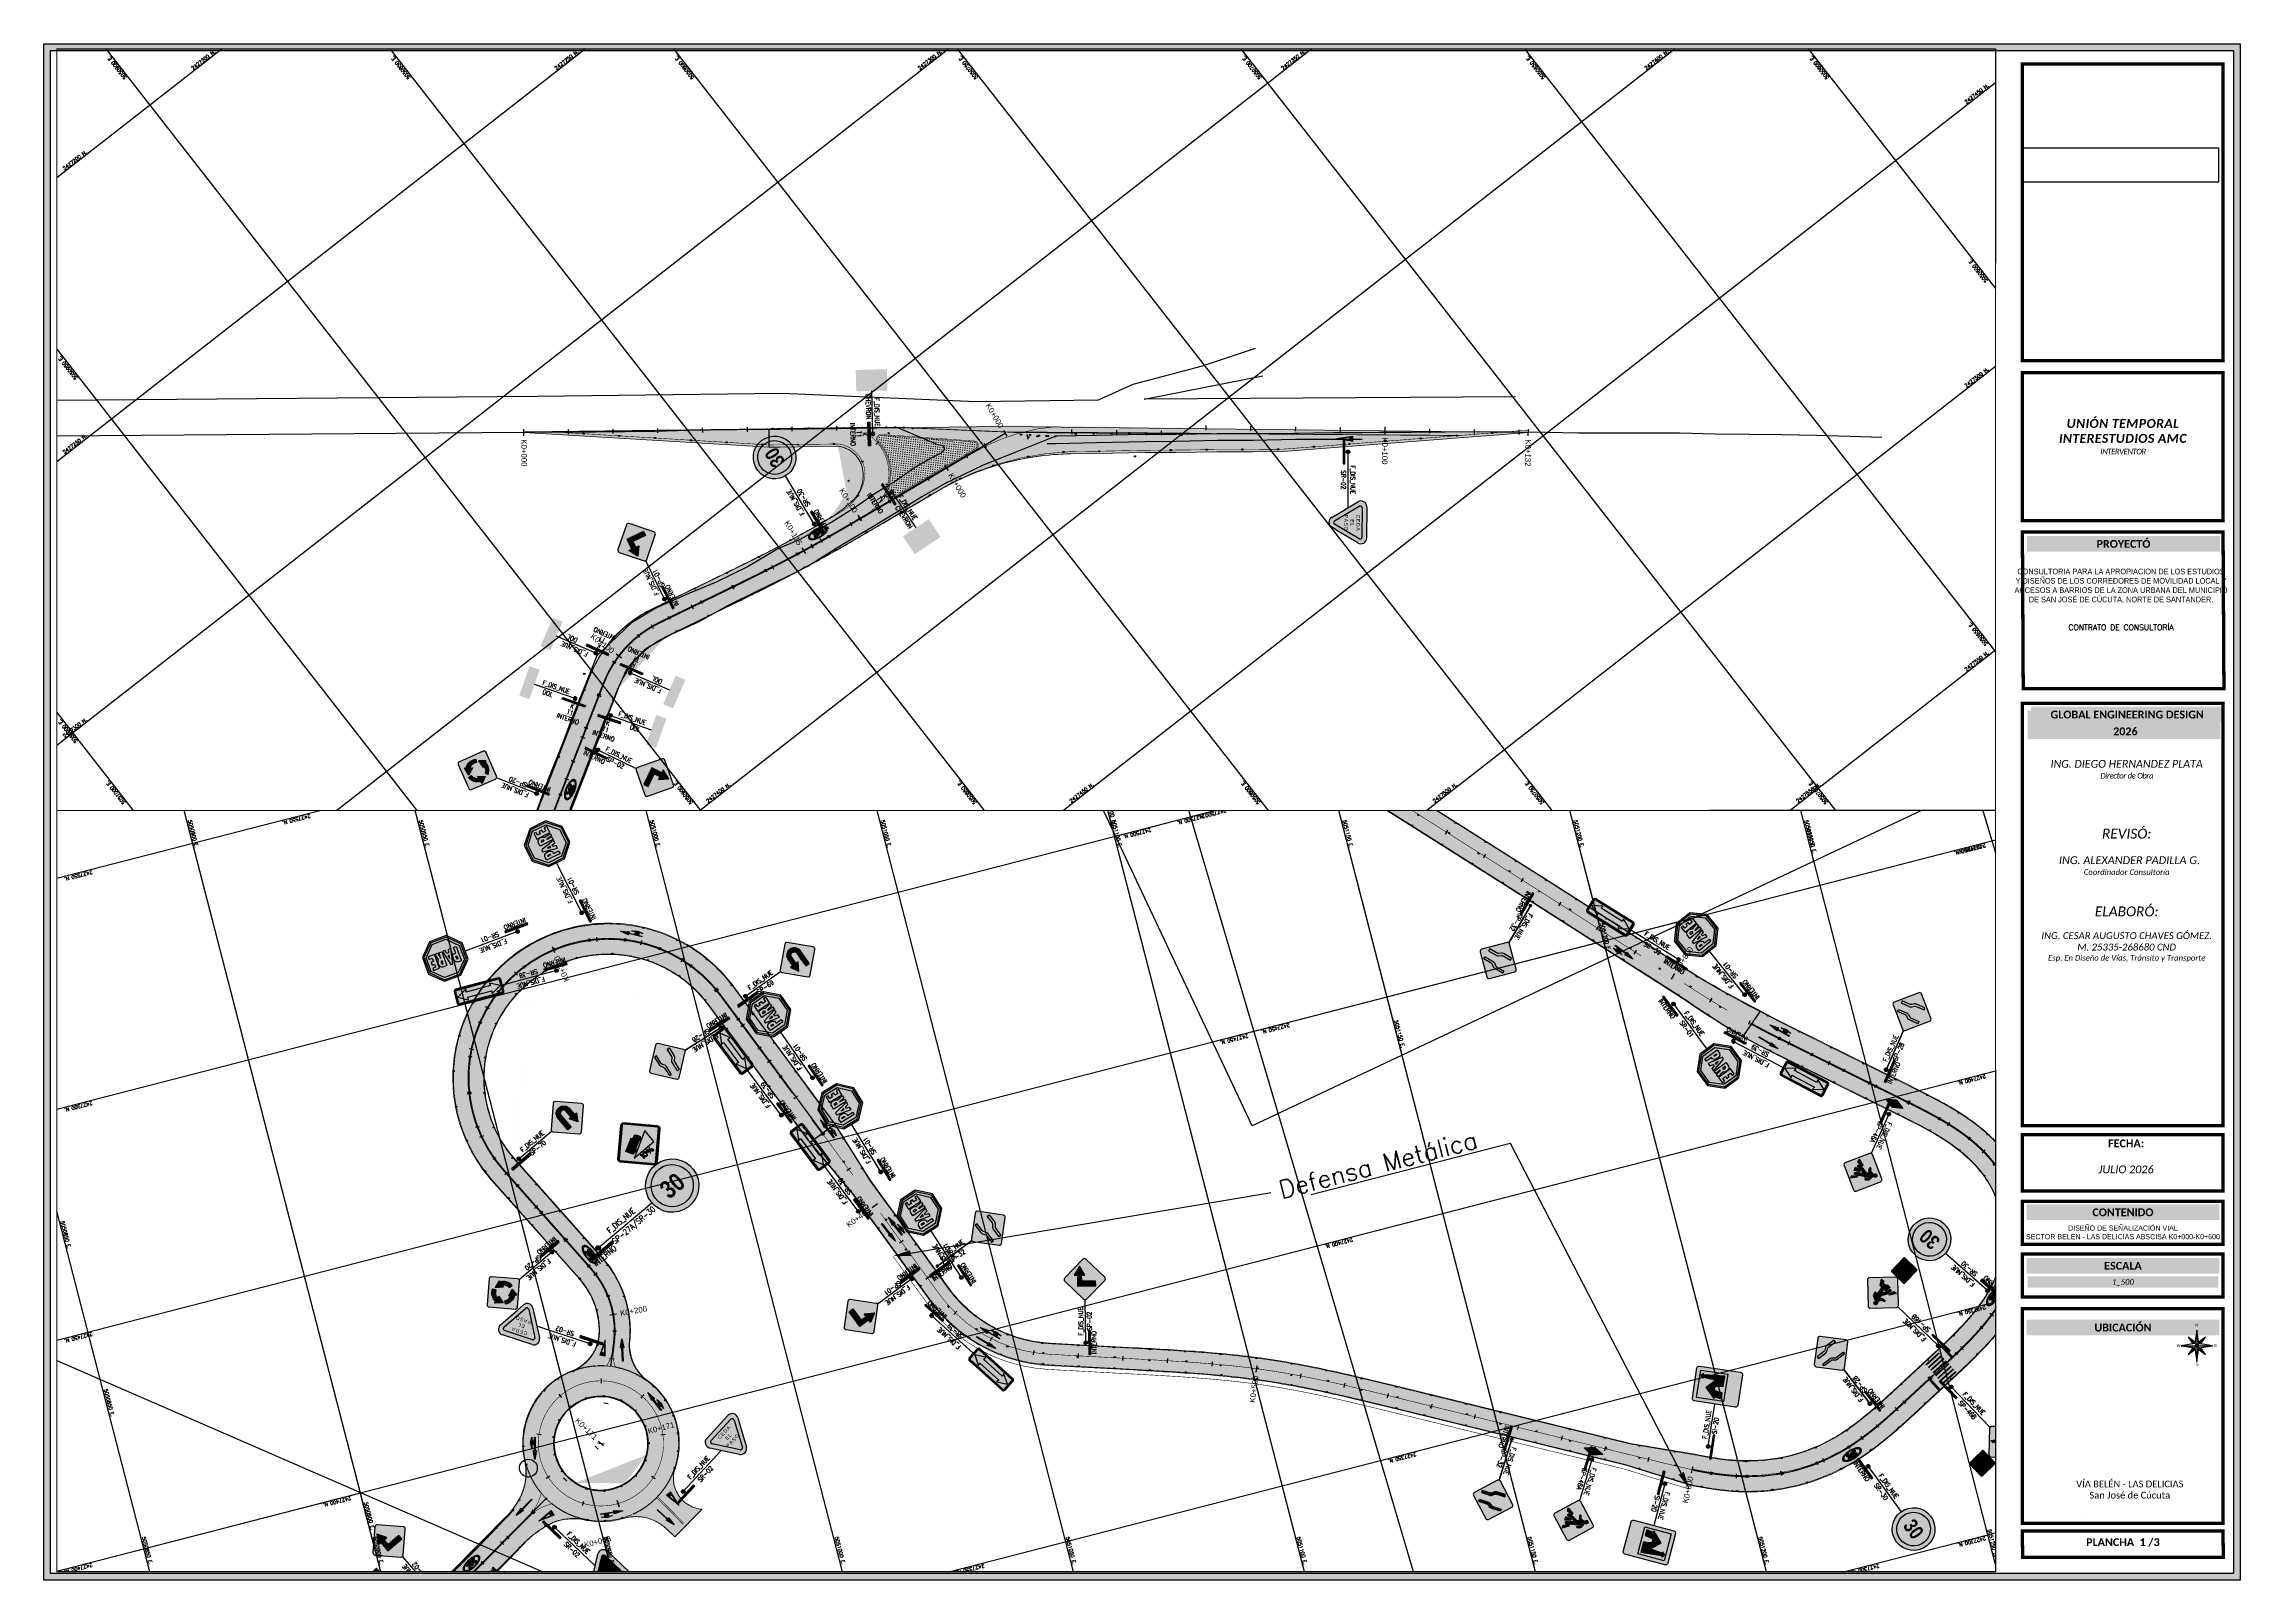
# Paper-space layout 'CUCUTA_SN_EJE_PP_002-PP-1' of a CAD drawing. Header units: metres. Extents: x 8 to 990, y 8 to 695.
# The model-space entities are those that its viewports show. They can reach past a viewport. Long polylines and large blocks are cut down to what shows.
import ezdxf
from ezdxf import colors
from ezdxf.entities.mleader import LeaderData, LeaderLine
from ezdxf.enums import TextEntityAlignment as Align
from ezdxf.math import Vec2, Vec3

# ---------------------------------------------------------------- set-up
doc = ezdxf.new("R2010")
doc.units = ezdxf.units.M
doc.linetypes.add('LCA (1m - 1m)', pattern=[2, 1, -1])
doc.linetypes.add('LCA (3m - 5m)', pattern=[8, 3, -5])
for name, color, linetype, true_color in [('AREA VÍA', 252, 'Continuous', 0x878787), ('FILL_AZUL', 167, 'Continuous', 0x2e4c72), ('FILL_DIM', 18, 'Continuous', 0x000000)]:
    doc.layers.add(name, color=color, linetype=linetype, true_color=true_color)
for name, color, linetype in [('BV', 30, 'Continuous'), ('C-ROAD-BORDE CARRIL', 6, 'Continuous'), ('C-ROAD-EJE PROYECTADO', 1, 'Continuous'), ('Cuneta existente', 254, 'Continuous'), ('CVD-ALI-STA-MIN-CD', 7, 'Continuous'), ('Defensa metálica', 7, 'Continuous'), ('FILL_AMARILLO', 40, 'Continuous'), ('FILL_NEGRO', 250, 'Continuous'), ('GEN-COORD-IMPAR', 8, 'Continuous'), ('GEN-COORD-PAR', 8, 'Continuous'), ('S-VERTICAL', 250, 'Continuous'), ('SEN_BASE_SEN', 7, 'Continuous'), ('Sen_Horizontal', 250, 'Continuous'), ('Sen_Vert_Informativas', 7, 'Continuous'), ('Sen_Vert_Preventivas', 7, 'Continuous'), ('Sen_Vert_Reglamentarias', 7, 'Continuous'), ('SPI-C-ROAD-CNTR-N', 1, 'Continuous'), ('SPI-C-ROAD-STAN-MAJR', 7, 'Continuous'), ('Sumidero', 162, 'Continuous'), ('TACHAS', 7, 'Continuous'), ('TEXTO MARCO', 3, 'Continuous'), ('TXT_ROTULO', 7, 'Continuous'), ('Vía', 40, 'Continuous'), ('Vía Existente', 40, 'Continuous'), ('WB_SIMBOLOS', 7, 'Continuous')]:
    doc.layers.add(name, color=color, linetype=linetype)
doc.layers.add('MARCO', color=6, linetype='Continuous', lineweight=80)
doc.layers.add('NORTE', color=7, linetype='Continuous', lineweight=25)
doc.layers.add('Paramento', color=171, linetype='Continuous', lineweight=30, true_color=0x6666ff)
doc.layers.add('SEN_BASE_DEM', color=7, linetype='Continuous', lineweight=13, true_color=0xffffff)
doc.styles.add('CORDENADAS', font='romans.shx')
doc.styles.add('General', font='romans.shx')
doc.styles.add('Romans', font='romans.shx', dxfattribs={"height": 2})
doc.styles.get("Standard").update_dxf_attribs({"font": 'simplex.shx'})
doc.styles.add('style1', font='arial.ttf', dxfattribs={"height": 0.14})
doc.styles.add('TEXTO_ACCION_FASE', font='romans.shx', dxfattribs={"width": 0.8})
doc.styles.add('TEXTO_SI-26', font='ARIALNB.TTF', dxfattribs={"width": 1.3, "height": 1})
doc.linetypes.add('FENCELINE2', pattern='A,0.25,-0.1,[132,ltypeshp.shx,S=0.1,R=0,X=-0.1,Y=0],-0.1,1', length=1.45)
picture_1 = doc.add_image_def('image1.png', size_in_pixel=(448, 78))

# ---------------------------------------------------------------- blocks, each defined once
blk = doc.blocks.new('_Dot')
at = {"color": 0, "linetype": 'ByBlock', "lineweight": -2}
blk.add_line((-0.5, 0), (-1, 0), dxfattribs=at)
at = {"color": 0, "linetype": 'ByBlock', "const_width": 0.5}
blk.add_lwpolyline([(-0.25, 0, 1), (0.25, 0, 1)], format="xyb", close=True, dxfattribs=at)
blk = doc.blocks.new('NORTE')
at = {"layer": 'NORTE'}
h = blk.add_hatch(color=256, dxfattribs=at)
h.paths.add_polyline_path([(0, 3.91), (-0.54, 0.58), (0, 0)])
h.paths.add_polyline_path([(-3.91, 0), (-0.54, -0.54), (0, 0)])
h.paths.add_polyline_path([(0.53, -0.54), (0, 0), (0, -3.91)])
h.paths.add_polyline_path([(3.91, 0), (0.53, 0.58), (0, 0)])
h = blk.add_hatch(color=256, dxfattribs=at)
h.paths.add_polyline_path([(-2.17, 2.12), (-1, 0.51), (-0.54, 0.58)])
h.paths.add_polyline_path([(-2.17, -2.19), (-0.47, -0.95), (-0.54, -0.54)])
h.paths.add_polyline_path([(0.93, -0.47), (0.53, -0.54), (2.14, -2.19)])
h.paths.add_polyline_path([(0.48, 0.93), (0.53, 0.58), (2.14, 2.12)])
for p, q in [((-0.54, 0.58), (-3.91, 0)), ((-3.91, 0), (-0.54, -0.54)), ((-3.91, 0), (3.91, 0)), ((-2.17, 2.12), (-0.54, 0.58)), ((-0.48, 0.94), (-2.17, 2.12)), ((-2.17, 2.12), (-1, 0.51)), ((0, 3.91), (-0.54, 0.58)), ((-0.54, 0.58), (0, 0)), ((0, 0), (-0.54, -0.54)), ((0.53, 0.58), (0, 3.91)), ((0, 3.91), (0, -3.91)), ((0.01, 0.59), (0, 0.6)), ((0.53, 0.58), (0, 0)), ((0, 0), (0.53, -0.54)), ((2.14, 2.12), (0.48, 0.93)), ((2.14, 2.12), (0.53, 0.58)), ((3.91, 0), (0.53, 0.58)), ((0.53, -0.54), (3.91, 0)), ((0.6, 0), (0.61, 0)), ((0.97, 0.51), (2.14, 2.12)), ((-0.93, -0.47), (-2.17, -2.19)), ((-2.17, -2.19), (-0.54, -0.54)), ((-2.17, -2.19), (-0.47, -0.95)), ((-0.54, -0.54), (0, -3.91)), ((0, -3.91), (0.53, -0.54)), ((0.47, -0.97), (2.14, -2.19)), ((2.14, -2.19), (0.53, -0.54)), ((2.14, -2.19), (0.93, -0.47))]:
    blk.add_line(p, q, dxfattribs=at)
at = {"layer": 'NORTE', "style": 'style1'}
for s, p in [('N', (-0.4, 4.8)), ('W', (-5.03, -0.33)), ('E', (4.37, -0.28)), ('S', (-0.26, -4.95))]:
    blk.add_text(s, height=0.717, dxfattribs=at).set_placement(p)
blk = doc.blocks.new('ROTULO')
at = {"layer": 'TXT_ROTULO', "true_color": 0x000000}
h = blk.add_hatch(color=18, dxfattribs=at)
h.dxf.hatch_style = 1
h.paths.add_polyline_path([(-979.22, 684.03), (-2.94, 684.03), (-2.94, 2.94), (-979.22, 2.94)], flags=16)
h.paths.add_polyline_path([(-982.16, 686.97), (0, 686.97), (0, 0), (-982.16, 0)])
at = {"layer": 'MARCO', "color": 132, "const_width": 1.5}
for points in [[(-97.36, 677.95), (-7.61, 677.95), (-7.61, 545.26), (-97.36, 545.26)], [(-97.36, 539.9), (-7.61, 539.9), (-7.61, 473.76), (-97.36, 473.76)], [(-97.36, 468.77), (-7.61, 468.77), (-7.22, 398.6), (-96.97, 398.6)], [(-97.36, 392.11), (-7.61, 392.11), (-7.61, 203.27), (-97.36, 203.27)], [(-97.36, 199.24), (-7.61, 199.24), (-7.61, 173.97), (-97.36, 173.97)], [(-97.36, 169.41), (-7.61, 169.41), (-7.61, 150.18), (-97.36, 150.18)], [(-97.36, 145.88), (-7.61, 145.88), (-7.61, 126.65), (-97.36, 126.65)], [(-97.36, 121.32), (-7.61, 121.32), (-7.61, 25.43), (-97.36, 25.43)]]:
    blk.add_lwpolyline(points, close=True, dxfattribs=at)
at = {"layer": 'TXT_ROTULO'}
for points in [[(-982.16, 686.97), (0, 686.97), (0, 0), (-982.16, 0)], [(-979.22, 684.03), (-2.94, 684.03), (-2.94, 2.94), (-979.22, 2.94)]]:
    blk.add_lwpolyline(points, close=True, dxfattribs=at)
at = {"color": 18, "true_color": 0x000000, "insert": (-53.23, 452.29), "char_height": 2.5, "attachment_point": 2}
blk.add_mtext_dynamic_manual_height_columns('\\pxqc;{\\fArial Narrow|b0|i0|c0|p34;\\C256;CONSULTORIA PARA LA APROPIACION DE LOS ESTUDIOS Y DISEÑOS DE LOS CORREDORES DE MOVILIDAD LOCAL Y ACCESOS A BARRIOS DE LA ZONA URBANA DEL MUNICIPIO DE SAN JOSÉ DE CÚCUTA, NORTE DE SANTANDER.\\P\\pq*;}\\P\\PCONTRATO DE CONSULTORÍA ', width=83.133, gutter_width=12.5, heights=[0], dxfattribs=at)
at = {"layer": 'TEXTO MARCO', "color": 18, "true_color": 0x000000, "insert": (-93.74, 535.86), "char_height": 2.936, "width": 82.7094, "attachment_point": 1, "style": 'General'}
blk.add_mtext('\\pxqc;{\\fCalibri Light|b0|i1|c0|p34;\\H0.8491x;\\T0.9;\\P\\H1x;\\P\\P\\P\\fCalibri Light|b1|i1|c0|p34;\\H1.60456x;\\T1.05;UNIÓN TEMPORAL INTERESTUDIOS AMC\\P\\fCalibri Light|b0|i1|c0|p34;\\H0.62323x;\\T0.9;INTERVENTOR}', dxfattribs=at)
at = {"layer": 'TEXTO MARCO', "color": 18, "true_color": 0x000000, "attachment_point": 1, "style": 'General', "bg_fill": 1, "box_fill_scale": 1.5, "bg_fill_color": 254, "bg_fill_true_color": 14935011, "bg_fill_transparency": 0}
for s, insert, char_height, width in [('\\pxqc;{\\fCalibri|b1|i0|c0|p34;PROYECTÓ}', (-93.49, 465.13), 3.49, 82.7094), ('\\pxqc;{\\fCalibri|b1|i0|c0|p34;\\P 2026}', (-93.2, 387.13), 3.49, 82.6185), ('\\pxqc;{\\fCalibri|b1|i0|c0|p34;CONTENIDO}', (-93.74, 166.23), 3.49, 82.7094), ('\\pxqc;{\\fCalibri|b1|i0|c0|p34;ESCALA}', (-93.74, 142.29), 3.49, 82.7094), ('\\pxqc;{\\fCalibri|b0|i1|c0|p34;1_500}', (-93.74, 134.56), 2.4929, 82.7094)]:
    blk.add_mtext(s, dxfattribs=dict(at, insert=insert, char_height=char_height, width=width))
at = {"layer": 'TXT_ROTULO', "insert": (-110.16, 44.48), "char_height": 3, "attachment_point": 1}
blk.add_mtext_dynamic_manual_height_columns('\\pxqc;{\\fCalibri|b0|i0|c0|p34;VÍA BELÉN - LAS DELICIAS\\PSan José de Cúcuta}', width=121.7115, gutter_width=23.64, heights=[0], dxfattribs=at)
image = blk.add_image(picture_1, insert=(-97.36, 625.2), size_in_units=(87.71, 15.27))
image.dxf.flags = 7
blk = doc.blocks.new('A$Cf7447090')
at = {"layer": 'TEXTO MARCO', "color": 18, "true_color": 0x000000, "insert": (898.37, 397.1), "char_height": 3.49, "width": 82.6185, "attachment_point": 1, "style": 'General', "bg_fill": 1, "box_fill_scale": 1.5, "bg_fill_color": 254, "bg_fill_true_color": 14935011, "bg_fill_transparency": 0}
blk.add_mtext('\\pxqc;{\\fCalibri|b1|i0|c0|p34;GLOBAL ENGINEERING DESIGN}', dxfattribs=at)
at = {"layer": 'TEXTO MARCO', "color": 18, "true_color": 0x000000, "insert": (897.83, 205.34), "char_height": 3.49, "width": 82.7094, "attachment_point": 1, "style": 'General'}
blk.add_mtext('\\pxqc;{\\fCalibri|b1|i0|c0|p34;FECHA:\\P\\P\\fCalibri|b0|i1|c0|p34;JULIO 2026}', dxfattribs=at)
at = {"layer": 'WB_SIMBOLOS', "color": 250, "insert": (898.08, 388.22), "char_height": 2.936, "width": 82.7208, "attachment_point": 1, "style": 'General'}
blk.add_mtext('\\pxqc;{\\fCalibri Light|b0|i1|c0|p34;\\H1.5x;\\C255;\\P\\fCalibri|b0|i1|c0|p34;\\H0.79247x;\\W0.98;\\C256;\\PING. DIEGO HERNANDEZ PLATA\\P\\H0.71429x;\\W1;\\T0.9;Director de Obra\\P\\H1.00001x;\\T1;\\P\\P\\P\\P\\P\\H1.76666x;REVISÓ:\\P\\H0.68118x;\\P\\pq*;\\H1.16333x;         ING. ALEXANDER PADILLA G.\\P\\pqc;\\H0.7143x;Coordinador Consultoría\\P\\P\\P\\P\\H1.76665x;ELABORÓ:\\H0.56604x;\\P\\P\\H1.232x;ING.^ICESAR AUGUSTO CHAVES GÓMEZ.\\PM.^I25335-268680 CND\\P\\H0.8117x;Esp. En Diseño de Vías, Tránsito y Transporte}', dxfattribs=at)
blk = doc.blocks.new('*U55')
at = {"layer": 'Sen_Horizontal', "true_color": 0xffffff}
h = blk.add_hatch(color=7, dxfattribs=at)
h.dxf.hatch_style = 1
h.paths.add_polyline_path([(0.97, -3.75), (0.67, -5), (0.67, -4.18), (0.07, -4.18), (0.07, -5), (-0.08, -5), (-0.08, -2), (-0.38, -2), (0, 0), (0.37, -2), (0.07, -2), (0.07, -3.33), (0.67, -3.33), (0.67, -2.5)])
at = {"layer": 'Sen_Horizontal', "color": 250, "linetype": 'Continuous'}
blk.add_lwpolyline([(0.97, -3.75), (0.67, -5), (0.67, -4.18), (0.07, -4.18), (0.07, -5), (-0.08, -5), (-0.08, -2), (-0.38, -2), (0, 0), (0.37, -2), (0.07, -2), (0.07, -3.33), (0.67, -3.33), (0.67, -2.5)], close=True, dxfattribs=at)
at = {"layer": 'Sen_Horizontal', "color": 250, "flags": 1}
blk.add_attdef('FASE_ACCIÓN', (2.05, 1.41), '', height=0.4, dxfattribs=at)
blk = doc.blocks.new('P_CP')
at = {"layer": 'SEN_BASE_DEM', "linetype": 'Continuous', "lineweight": -3}
h = blk.add_hatch(color=256, dxfattribs=at)
h.paths.add_polyline_path([(-0.6, -0.46), (0, -4.06), (0.6, -0.46)])
h.paths.add_polyline_path([(0.33, -1.2), (0, -3.16), (-0.33, -1.2)], flags=16)
for points in [[(-0.6, -0.46), (0, -4.06), (0.6, -0.46)], [(0.33, -1.2), (0, -3.16), (-0.33, -1.2)]]:
    blk.add_lwpolyline(points, close=True)
blk = doc.blocks.new('*U58')
at = {"layer": 'Sen_Horizontal', "color": 7, "true_color": 0xffffff, "const_width": 0.4}
for points in [[(-3.14, 6.01), (-3.14, 2.01)], [(-2.34, 6.01), (-2.34, 2.01)], [(-1.54, 6.01), (-1.54, 2.01)], [(-0.74, 6.01), (-0.74, 2.01)], [(0.06, 6.01), (0.06, 2.01)], [(0.86, 6.01), (0.86, 2.01)], [(1.66, 6.01), (1.66, 2.01)], [(2.46, 6.01), (2.46, 2.01)]]:
    blk.add_lwpolyline(points, dxfattribs=at)
blk = doc.blocks.new('*U60')
at = {"layer": 'Sen_Horizontal', "transparency": 33554687}
h = blk.add_hatch(color=40, dxfattribs=at)
h.dxf.hatch_style = 1
edge = h.paths.add_edge_path()
edge.add_arc((0, -0.06), 0.0579, 90.3612, 157.2847, ccw=False)
edge.add_arc((0, -0.06), 0.0585, 17.9115, 89.828, ccw=False)
edge.add_line((0.06, -0.04), (0.88, -2.01))
edge.add_arc((0.36, -2.16), 0.534, -11.7491, 16.0247, ccw=False)
edge.add_line((0.89, -2.27), (0.05, -4.25))
edge.add_arc((0, -4.24), 0.0585, 270.172, 342.0885, ccw=False)
edge.add_arc((0, -4.24), 0.0579, 202.7153, 269.6388, ccw=False)
edge.add_line((-0.05, -4.26), (-0.89, -2.27))
edge.add_arc((-0.37, -2.16), 0.534, 163.9753, 191.7491, ccw=False)
edge.add_line((-0.88, -2.01), (-0.05, -0.04))
at = {"layer": 'Sen_Horizontal'}
h = blk.add_hatch(color=250, dxfattribs=at)
h.dxf.hatch_style = 1
h.paths.add_polyline_path([(-0.45, -3.08), (-0.32, -3.08), (-0.23, -2.51), (-0.29, -2.51)])
h.paths.add_polyline_path([(-0.07, -3.08), (0.08, -3.08), (0.04, -2.51), (-0.03, -2.51)])
h.paths.add_polyline_path([(0.31, -3.08), (0.46, -3.08), (0.3, -2.5), (0.23, -2.5)])
h = blk.add_hatch(color=250, dxfattribs=at)
h.dxf.hatch_style = 1
edge = h.paths.add_edge_path()
edge.add_line((-0.11, -1.16), (0.01, -1.06))
edge.add_line((0.01, -1.06), (0.19, -1.26))
edge.add_line((0.19, -1.26), (0.25, -1.61))
edge.add_arc((0.11, -1.63), 0.136, -19.9015, 8.8971, ccw=False)
edge.add_arc((0.22, -1.67), 0.0188, 211.3341, 340.0985, ccw=False)
edge.add_line((0.21, -1.68), (0.15, -1.37))
edge.add_line((0.15, -1.37), (0.06, -1.28))
edge.add_line((0.06, -1.28), (0.16, -1.81))
edge.add_arc((-0.04, -1.85), 0.204, -26.9525, 10.4472, ccw=False)
edge.add_line((0.14, -1.94), (0.21, -2.86))
edge.add_arc((0.03, -2.87), 0.176, -22.7146, 4.4275, ccw=False)
edge.add_arc((0.17, -2.93), 0.0217, 232.3193, 337.2854, ccw=False)
edge.add_arc((0.17, -2.93), 0.0202, 195.1025, 232.3193, ccw=False)
edge.add_line((0.15, -2.93), (0.07, -2.34))
edge.add_line((0.07, -2.34), (0.04, -2.09))
edge.add_line((0.04, -2.09), (-0.08, -2.38))
edge.add_line((-0.08, -2.38), (-0.14, -2.9))
edge.add_arc((-0.19, -2.89), 0.0526, 294.9591, 353.1747, ccw=False)
edge.add_arc((-0.18, -2.93), 0.0163, 201.2275, 294.9591, ccw=False)
edge.add_arc((0.01, -2.86), 0.212, 175.8941, 201.2275, ccw=False)
edge.add_line((-0.21, -2.84), (-0.15, -2.37))
edge.add_line((-0.15, -2.37), (-0.03, -1.83))
edge.add_line((-0.03, -1.83), (-0.09, -1.48))
edge.add_line((-0.09, -1.48), (-0.14, -1.64))
edge.add_line((-0.14, -1.64), (-0.29, -1.72))
edge.add_arc((-0.3, -1.71), 0.015, 185.1999, 298.6927, ccw=False)
edge.add_line((-0.31, -1.71), (-0.31, -1.64))
edge.add_arc((-0.27, -1.64), 0.0431, 118.2518, 180, ccw=False)
edge.add_line((-0.29, -1.6), (-0.18, -1.51))
edge.add_line((-0.18, -1.51), (-0.11, -1.16))
edge = h.paths.add_edge_path()
edge.add_arc((-0.09, -0.76), 0.0486, 17.7767, 143.6247, ccw=False)
edge.add_arc((-0.52, -0.9), 0.503, -3.9606, 17.7767, ccw=False)
edge.add_arc((-0.26, -0.91), 0.239, 325.3404, 356.0394, ccw=False)
edge.add_arc((-0.09, -1.03), 0.0299, 225.8107, 325.3404, ccw=False)
edge.add_arc((0.01, -0.93), 0.168, 185.8136, 225.8107, ccw=False)
edge.add_arc((0.32, -0.88), 0.484, 167.5634, 187.9978, ccw=False)
edge.add_arc((-0.02, -0.8), 0.131, 143.8812, 168.4324, ccw=False)
at = {"layer": 'Sen_Horizontal', "color": 40}
blk.add_lwpolyline([(-0.05, -0.04, -0.300602), (0, 0, -0.324517), (0.06, -0.04), (0.88, -2.01, -0.121783), (0.89, -2.27), (0.05, -4.25, -0.324517), (0, -4.29, -0.300602), (-0.05, -4.26), (-0.89, -2.27, -0.121783), (-0.88, -2.01)], format="xyb", close=True, dxfattribs=at)
at = {"layer": 'Sen_Horizontal', "color": 250, "flags": 128}
for points in [[(-0.45, -3.08), (-0.32, -3.08), (-0.23, -2.51), (-0.29, -2.51)], [(-0.07, -3.08), (0.08, -3.08), (0.04, -2.51), (-0.03, -2.51)], [(0.31, -3.08), (0.46, -3.08), (0.3, -2.5), (0.23, -2.5)]]:
    blk.add_lwpolyline(points, close=True, dxfattribs=at)
at = {"layer": 'Sen_Horizontal', "color": 18, "true_color": 0x000000}
for points in [[(-0.11, -1.16), (0.01, -1.06), (0.19, -1.26), (0.25, -1.61, -0.126323), (0.24, -1.68, -0.629517), (0.21, -1.68), (0.15, -1.37), (0.06, -1.28), (0.16, -1.81, -0.164651), (0.14, -1.94), (0.21, -2.86, -0.118986), (0.19, -2.94, -0.492962), (0.16, -2.95, -0.163831), (0.15, -2.93), (0.07, -2.34), (0.04, -2.09), (-0.08, -2.38), (-0.14, -2.9, -0.259621), (-0.17, -2.94, -0.433421), (-0.19, -2.93, -0.11099), (-0.21, -2.84), (-0.15, -2.37), (-0.03, -1.83), (-0.09, -1.48), (-0.14, -1.64), (-0.29, -1.72, -0.540094), (-0.31, -1.71), (-0.31, -1.64, -0.276142), (-0.29, -1.6), (-0.18, -1.51), (-0.11, -1.16)], [(-0.13, -0.73, -0.611889), (-0.04, -0.74, -0.095132), (-0.02, -0.93, -0.134756), (-0.06, -1.05, -0.463812), (-0.11, -1.05, -0.176314), (-0.16, -0.95, -0.089399), (-0.15, -0.78, -0.107536), (-0.13, -0.73, 16.272368)]]:
    blk.add_lwpolyline(points, format="xyb", dxfattribs=at)
blk = doc.blocks.new('THA')
at = {"layer": 'TACHAS'}
h = blk.add_hatch(color=50, dxfattribs=at)
h.paths.add_polyline_path([(-0.12, 0.11), (-0.12, -0.13), (0.12, -0.13), (0.12, 0.11), (0.04, 0.1), (0.04, -0.1), (-0.04, -0.1), (-0.04, 0.1)])
h.paths.add_polyline_path([(-0.04, 0.09), (-0.04, -0.01), (-0.11, -0.01), (-0.11, 0.1)], flags=16)
h.paths.add_polyline_path([(0.04, 0.09), (0.11, 0.1), (0.11, -0.01), (0.04, 0)], flags=16)
h.paths.add_polyline_path([(-0.04, -0.01), (-0.04, -0.09), (-0.11, -0.12), (-0.11, -0.01)], flags=16)
h.paths.add_polyline_path([(0.04, 0), (0.11, -0.01), (0.11, -0.12), (0.04, -0.09)], flags=16)
for color, points in [(50, [(0.04, 0.1), (0.12, 0.11), (-0.12, 0.11), (-0.04, 0.1)]), (40, [(-0.11, -0.01), (-0.04, -0.01), (-0.04, 0.09), (-0.11, 0.1)]), (40, [(0.04, 0.09), (0.04, 0), (0.04, 0), (0.11, -0.01), (0.11, 0.1)]), (40, [(-0.04, -0.01), (-0.11, -0.01), (-0.11, -0.12), (-0.04, -0.09)]), (40, [(0.04, 0), (0.04, -0.09), (0.11, -0.12), (0.11, -0.01)])]:
    blk.add_hatch(color=color, dxfattribs=at).paths.add_polyline_path(points)
blk.add_hatch(color=50, dxfattribs=at).paths.add_polyline_path([(-0.04, 0.1), (-0.04, -0.1), (0.04, -0.1), (0.04, 0.1)], flags=17)
at = {"layer": 'TACHAS', "color": 7, "lineweight": 0, "ltscale": 10}
blk.add_line((0.04, 0), (0.04, 0), dxfattribs=at)
at = {"layer": 'TACHAS', "color": 7, "true_color": 0xffffff}
blk.add_lwpolyline([(0.12, -0.13), (-0.12, -0.13), (-0.12, 0.11), (0.12, 0.11)], close=True, dxfattribs=at)
at = {"layer": 'TACHAS', "color": 18, "lineweight": 0, "true_color": 0x000000, "const_width": 0.0004}
for points in [[(-0.12, -0.13), (0.12, -0.13), (0.12, 0.11), (-0.12, 0.11)], [(0.04, 0.1), (-0.04, 0.1), (-0.04, -0.1), (0.04, -0.1)], [(0.04, -0.09), (0.11, -0.12), (0.11, -0.01), (0.04, 0)]]:
    blk.add_lwpolyline(points, close=True, dxfattribs=at)
for points in [[(-0.12, 0.11), (-0.04, 0.1)], [(-0.04, 0.09), (-0.04, -0.01), (-0.11, -0.01)], [(0.12, 0.11), (0.04, 0.1)], [(0.11, -0.01), (0.11, 0.1), (0.04, 0.09), (0.04, 0), (0.11, -0.01)], [(-0.12, -0.13), (-0.04, -0.1)], [(-0.11, -0.12), (-0.11, -0.01), (-0.04, -0.01), (-0.04, -0.09)], [(-0.11, -0.12), (-0.04, -0.09)], [(0.12, -0.13), (0.04, -0.1)]]:
    blk.add_lwpolyline(points, dxfattribs=at)
at = {"layer": 'TACHAS', "color": 18, "lineweight": 0, "true_color": 0x000000}
blk.add_lwpolyline([(-0.11, 0.1, 0.0004, 0.0004, 0), (-0.04, 0.09, 0.000182, 0.000182, 0)], format="xyseb", dxfattribs=at)
blk = doc.blocks.new('th-')
at = {"layer": 'TACHAS', "true_color": 0xffffff}
h = blk.add_hatch(color=7, dxfattribs=at)
h.dxf.hatch_style = 1
h.paths.add_polyline_path([(0, -0.12), (-0.24, -0.12), (-0.24, 0.12), (0, 0.12)])
at = {"layer": 'TACHAS'}
for points in [[(-0.01, 0.11), (-0.08, 0.1), (-0.08, 0.01), (-0.07, 0.01), (-0.01, 0)], [(-0.01, 0), (-0.08, 0.01), (-0.08, -0.08), (-0.01, -0.11)]]:
    blk.add_hatch(color=1, dxfattribs=at).paths.add_polyline_path(points)
at = {"layer": 'TACHAS', "color": 7, "lineweight": 0, "ltscale": 10}
blk.add_line((-0.08, 0.01), (-0.07, 0.01), dxfattribs=at)
at = {"layer": 'TACHAS', "color": 18, "lineweight": 30, "true_color": 0x000000}
blk.add_lwpolyline([(0, -0.12), (-0.24, -0.12), (-0.24, 0.12), (0, 0.12)], close=True, dxfattribs=at)
at = {"layer": 'TACHAS', "color": 18, "lineweight": 5, "true_color": 0x000000, "const_width": 0.0004}
for points in [[(-0.24, -0.12), (0, -0.12), (0, 0.12), (-0.24, 0.12)], [(-0.08, 0.11), (-0.15, 0.11), (-0.15, -0.08), (-0.08, -0.08)], [(-0.08, -0.08), (-0.01, -0.11), (-0.01, 0), (-0.08, 0.01)]]:
    blk.add_lwpolyline(points, close=True, dxfattribs=at)
at = {"layer": 'TACHAS', "color": 18, "lineweight": 5, "true_color": 0x000000}
for points, const_width in [([(-0.24, 0.12), (-0.15, 0.11)], 0.0004), ([(-0.23, 0.11), (-0.23, 0)], 0.000182), ([(-0.16, 0.1), (-0.16, 0), (-0.23, 0)], 0.0004), ([(0, 0.12), (-0.08, 0.11)], 0.0004), ([(-0.01, 0), (-0.01, 0.11), (-0.08, 0.1), (-0.08, 0.01), (-0.01, 0)], 0.0004), ([(-0.23, -0.11), (-0.23, 0), (-0.16, 0), (-0.16, -0.08)], 0.0004), ([(-0.23, -0.11), (-0.16, -0.08)], 0.0004), ([(0, -0.12), (-0.08, -0.08)], 0.0004)]:
    blk.add_lwpolyline(points, dxfattribs=dict(at, const_width=const_width))
for points in [[(-0.23, 0.11, 0.0004, 0.0004, 0), (-0.16, 0.1, 0.000182, 0.000182, 0)], [(-0.24, -0.12, 0.0004, 0.0004, 0), (-0.15, -0.08, 0.000182, 0.000182, 0)]]:
    blk.add_lwpolyline(points, format="xyseb", dxfattribs=at)
blk = doc.blocks.new('THAD')
at = {"layer": 'TACHAS'}
h = blk.add_hatch(color=50, dxfattribs=at)
h.paths.add_polyline_path([(-0.12, 0.26), (-0.12, 0.02), (0.12, 0.02), (0.12, 0.26), (0.04, 0.25), (0.04, 0.06), (-0.04, 0.06), (-0.04, 0.25)])
h.paths.add_polyline_path([(-0.04, 0.24), (-0.04, 0.15), (-0.11, 0.15), (-0.11, 0.25)], flags=16)
h.paths.add_polyline_path([(0.04, 0.24), (0.11, 0.25), (0.11, 0.15), (0.04, 0.16)], flags=16)
h.paths.add_polyline_path([(-0.04, 0.14), (-0.04, 0.06), (-0.11, 0.03), (-0.11, 0.14)], flags=16)
h.paths.add_polyline_path([(0.04, 0.15), (0.11, 0.14), (0.11, 0.03), (0.04, 0.06)], flags=16)
for color, points in [(50, [(0.04, 0.25), (0.12, 0.26), (-0.12, 0.26), (-0.04, 0.25)]), (40, [(-0.11, 0.15), (-0.04, 0.15), (-0.04, 0.24), (-0.11, 0.25)]), (40, [(-0.04, 0.14), (-0.11, 0.14), (-0.11, 0.03), (-0.04, 0.06)]), (40, [(0.04, 0.24), (0.04, 0.16), (0.04, 0.16), (0.11, 0.15), (0.11, 0.25)]), (40, [(0.04, 0.15), (0.04, 0.06), (0.11, 0.03), (0.11, 0.14)]), (50, [(0.04, -0.05), (0.12, -0.04), (-0.12, -0.04), (-0.04, -0.05)]), (40, [(-0.11, -0.15), (-0.04, -0.15), (-0.04, -0.06), (-0.11, -0.05)]), (40, [(-0.04, -0.16), (-0.11, -0.16), (-0.11, -0.27), (-0.04, -0.24)]), (40, [(0.04, -0.06), (0.04, -0.14), (0.04, -0.14), (0.11, -0.15), (0.11, -0.05)]), (40, [(0.04, -0.15), (0.04, -0.24), (0.11, -0.27), (0.11, -0.16)])]:
    blk.add_hatch(color=color, dxfattribs=at).paths.add_polyline_path(points)
for points in [[(-0.04, 0.25), (-0.04, 0.06), (0.04, 0.06), (0.04, 0.25)], [(-0.04, -0.05), (-0.04, -0.24), (0.04, -0.24), (0.04, -0.05)]]:
    blk.add_hatch(color=50, dxfattribs=at).paths.add_polyline_path(points, flags=17)
h = blk.add_hatch(color=50, dxfattribs=at)
h.paths.add_polyline_path([(-0.12, -0.04), (-0.12, -0.28), (0.12, -0.28), (0.12, -0.04), (0.04, -0.05), (0.04, -0.24), (-0.04, -0.24), (-0.04, -0.05)])
h.paths.add_polyline_path([(-0.04, -0.06), (-0.04, -0.15), (-0.11, -0.15), (-0.11, -0.05)], flags=16)
h.paths.add_polyline_path([(0.04, -0.06), (0.11, -0.05), (0.11, -0.15), (0.04, -0.14)], flags=16)
h.paths.add_polyline_path([(-0.04, -0.16), (-0.04, -0.24), (-0.11, -0.27), (-0.11, -0.16)], flags=16)
h.paths.add_polyline_path([(0.04, -0.15), (0.11, -0.16), (0.11, -0.27), (0.04, -0.24)], flags=16)
at = {"layer": 'TACHAS', "color": 7, "lineweight": 0, "ltscale": 10}
for p, q in [((0.04, 0.16), (0.04, 0.16)), ((0.04, -0.14), (0.04, -0.14))]:
    blk.add_line(p, q, dxfattribs=at)
at = {"layer": 'TACHAS', "color": 7, "true_color": 0xffffff}
for points in [[(0.12, 0.02), (-0.12, 0.02), (-0.12, 0.26), (0.12, 0.26)], [(0.12, -0.28), (-0.12, -0.28), (-0.12, -0.04), (0.12, -0.04)]]:
    blk.add_lwpolyline(points, close=True, dxfattribs=at)
at = {"layer": 'TACHAS', "color": 18, "lineweight": 0, "true_color": 0x000000, "const_width": 0.0004}
for points in [[(-0.12, 0.02), (0.12, 0.02), (0.12, 0.26), (-0.12, 0.26)], [(0.04, 0.25), (-0.04, 0.25), (-0.04, 0.06), (0.04, 0.06)], [(0.04, 0.06), (0.11, 0.03), (0.11, 0.14), (0.04, 0.15)], [(-0.12, -0.28), (0.12, -0.28), (0.12, -0.04), (-0.12, -0.04)], [(0.04, -0.05), (-0.04, -0.05), (-0.04, -0.24), (0.04, -0.24)], [(0.04, -0.24), (0.11, -0.27), (0.11, -0.16), (0.04, -0.15)]]:
    blk.add_lwpolyline(points, close=True, dxfattribs=at)
for points in [[(-0.12, 0.26), (-0.04, 0.25)], [(-0.12, 0.02), (-0.04, 0.06)], [(-0.04, 0.24), (-0.04, 0.15), (-0.11, 0.15)], [(-0.11, 0.03), (-0.11, 0.14), (-0.04, 0.14), (-0.04, 0.06)], [(-0.11, 0.03), (-0.04, 0.06)], [(0.12, 0.26), (0.04, 0.25)], [(0.11, 0.15), (0.11, 0.25), (0.04, 0.24), (0.04, 0.16), (0.11, 0.15)], [(0.12, 0.02), (0.04, 0.06)], [(-0.12, -0.04), (-0.04, -0.05)], [(-0.12, -0.28), (-0.04, -0.24)], [(-0.04, -0.06), (-0.04, -0.15), (-0.11, -0.15)], [(-0.11, -0.27), (-0.11, -0.16), (-0.04, -0.16), (-0.04, -0.24)], [(-0.11, -0.27), (-0.04, -0.24)], [(0.12, -0.04), (0.04, -0.05)], [(0.11, -0.15), (0.11, -0.05), (0.04, -0.06), (0.04, -0.14), (0.11, -0.15)], [(0.12, -0.28), (0.04, -0.24)]]:
    blk.add_lwpolyline(points, dxfattribs=at)
at = {"layer": 'TACHAS', "color": 18, "lineweight": 0, "true_color": 0x000000}
for points in [[(-0.11, 0.25, 0.0004, 0.0004, 0), (-0.04, 0.24, 0.000182, 0.000182, 0)], [(-0.11, -0.05, 0.0004, 0.0004, 0), (-0.04, -0.06, 0.000182, 0.000182, 0)]]:
    blk.add_lwpolyline(points, format="xyseb", dxfattribs=at)
blk = doc.blocks.new('*U65')
at = {"layer": 'Sen_Horizontal', "true_color": 0xffffff}
h = blk.add_hatch(color=7, dxfattribs=at)
h.dxf.hatch_style = 1
h.paths.add_polyline_path([(0.07, -4.65), (0.07, -5), (-0.08, -5), (-0.08, -2), (-0.38, -2), (0, 0), (0.37, -2), (0.07, -2), (0.07, -3.65)])
at = {"layer": 'Sen_Horizontal', "color": 250, "linetype": 'Continuous'}
for points in [[(0.07, -4.65), (0.07, -5), (-0.08, -5), (-0.08, -2), (-0.38, -2), (0, 0), (0.37, -2), (0.07, -2), (0.07, -3.65)], [(0.07, -3.65), (0.07, -3.65)]]:
    blk.add_lwpolyline(points, close=True, dxfattribs=at)
at = {"layer": 'Sen_Horizontal', "flags": 1}
blk.add_attdef('FASE_ACCIÓN', (2.05, 1.41), '', height=0.4, dxfattribs=at)
blk = doc.blocks.new('*U67')
at = {"layer": 'Sen_Horizontal', "true_color": 0xffffff}
h = blk.add_hatch(color=7, dxfattribs=at)
h.dxf.hatch_style = 1
edge = h.paths.add_edge_path()
edge.add_ellipse((115.88, -301.37), major_axis=(0, 2.4), ratio=0.416667, start_angle=0, end_angle=360)
edge = h.paths.add_edge_path(flags=16)
edge.add_ellipse((115.88, -301.37), major_axis=(0, 2.1), ratio=0.409524, start_angle=0, end_angle=360)
h = blk.add_hatch(color=7, dxfattribs=at)
h.dxf.hatch_style = 1
h.paths.add_polyline_path([(115.33, -300.28, 0.130438), (115.16, -300.67), (115.13, -300.88), (115.29, -300.96, -0.099594), (115.34, -300.68, -0.165481), (115.4, -300.58, -0.463084), (115.6, -300.61, -0.196124), (115.65, -300.97, -0.134825), (115.59, -301.13, -0.207634), (115.41, -301.21), (115.41, -301.5), (115.53, -301.5, -0.182748), (115.64, -301.64, -0.090865), (115.67, -301.94, -0.117347), (115.59, -302.21, -0.570181), (115.37, -302.21, -0.140071), (115.28, -301.84), (115.11, -301.9, 0.157921), (115.27, -302.51, 0.462048), (115.64, -302.55, 0.196833), (115.85, -301.94, 0.174044), (115.68, -301.32, 0.086903), (115.77, -301.19, 0.104817), (115.82, -300.76, 0.185427), (115.67, -300.32, 0.437986)])
h.paths.add_polyline_path([(116.11, -300.32), (116.09, -300.37), (116.07, -300.42), (116.05, -300.49), (116.03, -300.56), (116.02, -300.63), (116, -300.72), (115.99, -300.8), (115.98, -300.9), (115.97, -300.99), (115.96, -301.09), (115.96, -301.2), (115.96, -301.3), (115.96, -301.4), (115.96, -301.51), (115.96, -301.61), (115.97, -301.71), (115.97, -301.81), (115.98, -301.91), (116, -302), (116.01, -302.09), (116.03, -302.17), (116.04, -302.25), (116.06, -302.32), (116.08, -302.38), (116.1, -302.44), (116.13, -302.49), (116.15, -302.53), (116.17, -302.56), (116.2, -302.58), (116.22, -302.59), (116.25, -302.6), (116.27, -302.59), (116.3, -302.58), (116.32, -302.56), (116.34, -302.53), (116.37, -302.49), (116.39, -302.44), (116.41, -302.38), (116.43, -302.32), (116.45, -302.25), (116.46, -302.17), (116.48, -302.09), (116.49, -302), (116.5, -301.91), (116.51, -301.81), (116.52, -301.71), (116.52, -301.61), (116.53, -301.5), (116.53, -301.4), (116.52, -301.3), (116.52, -301.19), (116.51, -301.09), (116.51, -300.99), (116.5, -300.89), (116.48, -300.8), (116.47, -300.71), (116.45, -300.63), (116.44, -300.55), (116.42, -300.48), (116.4, -300.42), (116.38, -300.36), (116.35, -300.32), (116.33, -300.28), (116.31, -300.24), (116.28, -300.22), (116.26, -300.21), (116.23, -300.2), (116.21, -300.21), (116.18, -300.22), (116.16, -300.25), (116.14, -300.28)])
h.paths.add_polyline_path([(116.25, -300.57), (116.28, -300.6), (116.3, -300.64), (116.31, -300.68), (116.32, -300.72), (116.33, -300.76), (116.34, -300.81), (116.35, -300.87), (116.36, -300.92), (116.37, -300.99), (116.37, -301.05), (116.38, -301.12), (116.38, -301.19), (116.39, -301.26), (116.39, -301.33), (116.39, -301.41), (116.39, -301.48), (116.39, -301.55), (116.39, -301.63), (116.38, -301.7), (116.38, -301.76), (116.37, -301.83), (116.37, -301.89), (116.36, -301.95), (116.35, -302), (116.34, -302.05), (116.33, -302.1), (116.32, -302.16), (116.29, -302.21), (116.26, -302.25), (116.23, -302.25), (116.2, -302.22), (116.18, -302.17), (116.17, -302.14), (116.16, -302.1), (116.15, -302.06), (116.14, -302.01), (116.13, -301.95), (116.12, -301.89), (116.11, -301.83), (116.11, -301.77), (116.1, -301.7), (116.1, -301.63), (116.09, -301.56), (116.09, -301.48), (116.09, -301.41), (116.09, -301.34), (116.09, -301.26), (116.09, -301.19), (116.1, -301.12), (116.1, -301.05), (116.11, -300.99), (116.11, -300.93), (116.12, -300.87), (116.13, -300.81), (116.14, -300.76), (116.15, -300.72), (116.17, -300.66), (116.19, -300.6), (116.22, -300.56)], flags=16)
at = {"layer": 'Sen_Horizontal', "color": 18, "true_color": 0x000000}
for points in [[(115.88, -298.97), (115.8, -298.97), (115.71, -299), (115.62, -299.05), (115.54, -299.11), (115.46, -299.19), (115.38, -299.29), (115.31, -299.4), (115.24, -299.53), (115.18, -299.67), (115.12, -299.82), (115.06, -299.99), (115.02, -300.17), (114.98, -300.35), (114.94, -300.54), (114.92, -300.74), (114.9, -300.95), (114.89, -301.16), (114.88, -301.37), (114.89, -301.57), (114.9, -301.78), (114.92, -301.99), (114.94, -302.19), (114.98, -302.38), (115.02, -302.57), (115.06, -302.74), (115.12, -302.91), (115.18, -303.06), (115.24, -303.2), (115.31, -303.33), (115.38, -303.44), (115.46, -303.54), (115.54, -303.62), (115.62, -303.68), (115.71, -303.73), (115.8, -303.76), (115.88, -303.77), (115.97, -303.76), (116.06, -303.73), (116.14, -303.68), (116.23, -303.62), (116.31, -303.54), (116.38, -303.44), (116.46, -303.33), (116.53, -303.2), (116.59, -303.06), (116.65, -302.91), (116.7, -302.74), (116.75, -302.57), (116.79, -302.38), (116.82, -302.19), (116.85, -301.99), (116.87, -301.78), (116.88, -301.57), (116.88, -301.37), (116.88, -301.16), (116.87, -300.95), (116.85, -300.74), (116.82, -300.54), (116.79, -300.35), (116.75, -300.17), (116.7, -299.99), (116.65, -299.82), (116.59, -299.67), (116.53, -299.53), (116.46, -299.4), (116.38, -299.29), (116.31, -299.19), (116.23, -299.11), (116.14, -299.05), (116.06, -299), (115.97, -298.97), (115.88, -298.97)], [(115.88, -299.27), (115.81, -299.27), (115.73, -299.3), (115.66, -299.34), (115.59, -299.39), (115.52, -299.46), (115.45, -299.55), (115.39, -299.65), (115.33, -299.76), (115.28, -299.88), (115.22, -300.02), (115.18, -300.16), (115.14, -300.32), (115.1, -300.48), (115.08, -300.65), (115.05, -300.82), (115.04, -301), (115.03, -301.18), (115.02, -301.37), (115.03, -301.55), (115.04, -301.73), (115.05, -301.91), (115.08, -302.08), (115.1, -302.25), (115.14, -302.42), (115.18, -302.57), (115.22, -302.72), (115.28, -302.85), (115.33, -302.97), (115.39, -303.09), (115.45, -303.18), (115.52, -303.27), (115.59, -303.34), (115.66, -303.39), (115.73, -303.43), (115.81, -303.46), (115.88, -303.47), (115.96, -303.46), (116.03, -303.43), (116.11, -303.39), (116.18, -303.34), (116.25, -303.27), (116.31, -303.18), (116.38, -303.09), (116.44, -302.97), (116.49, -302.85), (116.54, -302.72), (116.59, -302.57), (116.63, -302.42), (116.66, -302.25), (116.69, -302.08), (116.71, -301.91), (116.73, -301.73), (116.74, -301.55), (116.74, -301.37), (116.74, -301.18), (116.73, -301), (116.71, -300.82), (116.69, -300.65), (116.66, -300.48), (116.63, -300.32), (116.59, -300.16), (116.54, -300.02), (116.49, -299.88), (116.44, -299.76), (116.38, -299.65), (116.31, -299.55), (116.25, -299.46), (116.18, -299.39), (116.11, -299.34), (116.03, -299.3), (115.96, -299.27), (115.88, -299.27)], [(116.23, -300.2), (116.21, -300.21), (116.18, -300.22), (116.16, -300.25), (116.14, -300.28), (116.11, -300.32), (116.09, -300.37), (116.07, -300.42), (116.05, -300.49), (116.03, -300.56), (116.02, -300.63), (116, -300.72), (115.99, -300.8), (115.98, -300.9), (115.97, -300.99), (115.96, -301.09), (115.96, -301.2), (115.96, -301.3), (115.96, -301.4), (115.96, -301.51), (115.96, -301.61), (115.97, -301.71), (115.97, -301.81), (115.98, -301.91), (116, -302), (116.01, -302.09), (116.03, -302.17), (116.04, -302.25), (116.06, -302.32), (116.08, -302.38), (116.1, -302.44), (116.13, -302.49), (116.15, -302.53), (116.17, -302.56), (116.2, -302.58), (116.22, -302.59), (116.25, -302.6), (116.27, -302.59), (116.3, -302.58), (116.32, -302.56), (116.34, -302.53), (116.37, -302.49), (116.39, -302.44), (116.41, -302.38), (116.43, -302.32), (116.45, -302.25), (116.46, -302.17), (116.48, -302.09), (116.49, -302), (116.5, -301.91), (116.51, -301.81), (116.52, -301.71), (116.52, -301.61), (116.53, -301.5), (116.53, -301.4), (116.52, -301.3), (116.52, -301.19), (116.51, -301.09), (116.51, -300.99), (116.5, -300.89), (116.48, -300.8), (116.47, -300.71), (116.45, -300.63), (116.44, -300.55), (116.42, -300.48), (116.4, -300.42), (116.38, -300.36), (116.35, -300.32), (116.33, -300.28), (116.31, -300.24), (116.28, -300.22), (116.26, -300.21), (116.23, -300.2)], [(116.23, -300.56), (116.22, -300.57), (116.21, -300.58), (116.2, -300.59), (116.18, -300.62), (116.17, -300.64), (116.16, -300.68), (116.15, -300.72), (116.14, -300.76), (116.13, -300.81), (116.12, -300.87), (116.11, -300.93), (116.11, -300.99), (116.1, -301.05), (116.1, -301.12), (116.09, -301.19), (116.09, -301.26), (116.09, -301.34), (116.09, -301.41), (116.09, -301.48), (116.09, -301.56), (116.1, -301.63), (116.1, -301.7), (116.11, -301.77), (116.11, -301.83), (116.12, -301.89), (116.13, -301.95), (116.14, -302.01), (116.15, -302.06), (116.16, -302.1), (116.17, -302.14), (116.18, -302.17), (116.2, -302.2), (116.21, -302.22), (116.22, -302.24), (116.23, -302.25), (116.25, -302.25), (116.26, -302.25), (116.27, -302.24), (116.29, -302.22), (116.3, -302.2), (116.31, -302.17), (116.32, -302.14), (116.33, -302.1), (116.34, -302.05), (116.35, -302), (116.36, -301.95), (116.37, -301.89), (116.37, -301.83), (116.38, -301.76), (116.38, -301.7), (116.39, -301.63), (116.39, -301.55), (116.39, -301.48), (116.39, -301.41), (116.39, -301.33), (116.39, -301.26), (116.38, -301.19), (116.38, -301.12), (116.37, -301.05), (116.37, -300.99), (116.36, -300.92), (116.35, -300.87), (116.34, -300.81), (116.33, -300.76), (116.32, -300.72), (116.31, -300.68), (116.3, -300.64), (116.29, -300.62), (116.27, -300.59), (116.26, -300.58), (116.25, -300.57), (116.23, -300.56)]]:
    blk.add_lwpolyline(points, dxfattribs=at)
blk.add_lwpolyline([(115.34, -300.68, -0.165481), (115.4, -300.58, -0.463084), (115.6, -300.61, -0.196124), (115.65, -300.97, -0.134825), (115.59, -301.13, -0.207634), (115.41, -301.21), (115.41, -301.5), (115.53, -301.5, -0.182748), (115.64, -301.64, -0.090865), (115.67, -301.94, -0.117347), (115.59, -302.21, -0.570181), (115.37, -302.21, -0.140071), (115.28, -301.84), (115.11, -301.9, 0.157921), (115.27, -302.51, 0.462048), (115.64, -302.55, 0.196833), (115.85, -301.94, 0.174044), (115.68, -301.32, 0.086903), (115.77, -301.19, 0.104817), (115.82, -300.76, 0.185427), (115.67, -300.32, 0.437986), (115.33, -300.28, 0.130438), (115.16, -300.67), (115.13, -300.88), (115.29, -300.96, -0.099594)], format="xyb", close=True, dxfattribs=at)
blk = doc.blocks.new('*U69')
at = {"layer": 'Sen_Horizontal', "color": 7, "true_color": 0xffffff, "const_width": 0.6}
blk.add_lwpolyline([(0, 0), (3.17, 0)], dxfattribs=at)
blk = doc.blocks.new('*U71')
h = blk.add_hatch(color=250)
edge = h.paths.add_edge_path()
edge.add_ellipse((0, 0), major_axis=(-0.358, 0.358), ratio=1, start_angle=225, end_angle=225)
h = blk.add_hatch(color=1)
edge = h.paths.add_edge_path(flags=17)
edge.add_arc((21.64, 0), 4.72, 0, 360)
edge = h.paths.add_edge_path()
edge.add_arc((21.64, 0), 5.97, 0, 360)
at = {"true_color": 0xffffff}
blk.add_hatch(color=7, dxfattribs=at).paths.add_polyline_path([(16.92, 0, 1), (26.35, 0, 1)])
blk.add_hatch(color=250).paths.add_polyline_path([(3.35, -0.83), (-3.35, -0.83), (-3.35, -1.33), (3.35, -1.33)])
at = {"color": 250}
blk.add_lwpolyline([(-3.35, -0.83), (-3.35, -1.33), (3.35, -1.33), (3.35, -0.83)], close=True, dxfattribs=at)
blk.add_lwpolyline([(0, 0), (15.67, 0)], dxfattribs=at)
at = {"color": 1}
for radius in [5.97, 4.72]:
    blk.add_circle((21.64, 0), radius, dxfattribs=at)
at = {"color": 250}
blk.add_ellipse((0, 0), major_axis=(-0.358, 0.358), ratio=1, start_param=3.926991, end_param=10.210176, dxfattribs=at)
at = {"style": 'TEXTO_ACCION_FASE', "width": 0.8}
blk.add_text('SR-30', height=1.3, dxfattribs=at).set_placement((7.84, -1.2), align=Align.MIDDLE_CENTER)
for tag, p in [('FASE_ACCION', (7.84, 1.4)), ('INTERNO', (0, -2.3))]:
    blk.add_attdef(tag, text='', height=1.3, dxfattribs=at).set_placement(p, align=Align.MIDDLE_CENTER)
at = {"color": 18, "true_color": 0x000000, "style": 'TEXTO_SI-26'}
blk.add_attdef('VELOCIDAD', text='', height=4, dxfattribs=at).set_placement((21.64, 0), align=Align.MIDDLE_CENTER)
blk = doc.blocks.new('*U73')
h = blk.add_hatch(color=250)
edge = h.paths.add_edge_path()
edge.add_ellipse((0, 0), major_axis=(-0.358, 0.358), ratio=1, start_angle=225, end_angle=225)
h = blk.add_hatch(color=1)
h.dxf.hatch_style = 1
edge = h.paths.add_edge_path()
edge.add_line((24.12, 5.28), (15.38, 5.28))
edge.add_ellipse((15.38, 3.66), major_axis=(1.15, 1.15), ratio=1, start_angle=45, end_angle=165.80706)
edge.add_line((13.99, 2.83), (18.35, -4.49))
edge.add_ellipse((19.74, -3.66), major_axis=(-1.15, 1.15), ratio=1, start_angle=75.80706, end_angle=194.05785)
edge.add_line((21.13, -4.49), (22.26, -2.6))
edge.add_line((22.26, -2.6), (25.51, 2.82))
edge.add_ellipse((24.12, 3.66), major_axis=(-1.15, 1.15), ratio=1, start_angle=194.05785, end_angle=315)
edge = h.paths.add_edge_path(flags=16)
edge.add_line((24.35, 3.15), (20.29, -3.74))
edge.add_ellipse((19.83, -3.47), major_axis=(-0.382, 0.382), ratio=1, start_angle=75.83461, end_angle=194.5178, ccw=False)
edge.add_line((19.36, -3.75), (15.25, 3.15))
edge.add_ellipse((15.71, 3.43), major_axis=(0.382, 0.382), ratio=1, start_angle=45, end_angle=165.83461, ccw=False)
edge.add_line((15.71, 3.97), (23.89, 3.97))
edge.add_ellipse((23.89, 3.43), major_axis=(-0.382, 0.382), ratio=1, start_angle=194.5178, end_angle=315, ccw=False)
h.paths.add_polyline_path([(21.41, 2.01), (21.26, 2), (21.09, 2.45), (20.82, 2.45), (20.64, 1.99), (20.5, 2), (20.48, 1.99), (20.87, 3.53), (21.02, 3.53)], flags=0)
h.paths.add_polyline_path([(20.97, 3.07), (21.05, 2.61), (20.87, 2.61)], flags=0)
h.paths.add_polyline_path([(20.43, 3.15), (20.49, 2.91), (20.49, 2.56), (20.42, 2.38), (20.36, 2.23), (20.29, 2.13), (20.18, 2), (19.86, 2), (19.86, 3.54), (19.99, 3.54), (20.13, 3.55), (20.28, 3.45), (20.37, 3.3)], flags=0)
h.paths.add_polyline_path([(20.27, 3.09), (20.32, 2.89), (20.32, 2.59), (20.26, 2.44), (20.21, 2.32), (20.15, 2.24), (20.1, 2.17), (20.04, 2.17), (20.04, 3.4), (20.15, 3.33), (20.21, 3.23)], flags=0)
h.paths.add_polyline_path([(19.55, 3.54), (19.56, 3.39), (19.26, 3.39), (19.26, 2.92), (19.54, 2.92), (19.54, 2.79), (19.23, 2.79), (19.23, 2.15), (19.56, 2.15), (19.56, 2), (19.04, 2), (19.04, 3.54)], flags=0)
h.paths.add_polyline_path([(20.01, 1.84), (20.01, 0.44), (20.49, 0.44), (20.49, 0.3), (19.87, 0.3), (19.87, 1.84)], flags=0)
h.paths.add_polyline_path([(21.28, 0.09), (21.36, -0.01), (21.41, -0.19), (21.41, -0.55), (21.42, -0.86), (21.39, -1.07), (21.33, -1.23), (21.22, -1.35), (21.13, -1.4), (21.01, -1.35), (20.92, -1.27), (20.84, -1.16), (20.8, -1.07), (20.79, -0.82), (20.79, -0.45), (20.81, -0.19), (20.87, -0.02), (20.97, 0.07), (21.1, 0.16)], flags=0)
h.paths.add_polyline_path([(21.23, -0.22), (21.23, -0.55), (21.24, -0.85), (21.22, -1.02), (21.17, -1.14), (21.12, -1.2), (21.02, -1.11), (20.98, -1.03), (20.97, -0.82), (20.97, -0.46), (20.99, -0.22), (21.03, -0.1), (21.14, -0.03), (21.2, -0.1)], flags=0)
h.paths.add_polyline_path([(19.55, 1.82), (19.56, 1.68), (19.26, 1.68), (19.26, 1.2), (19.54, 1.2), (19.54, 1.08), (19.23, 1.08), (19.23, 0.44), (19.56, 0.44), (19.56, 0.29), (19.04, 0.29), (19.04, 1.82)], flags=0)
h.paths.add_polyline_path([(20.5, 0.09), (20.57, -0.01), (20.58, -0.16), (20.43, -0.17), (20.36, -0.06), (20.27, -0.04), (20.19, -0.05), (20.14, -0.14), (20.13, -0.26), (20.14, -0.37), (20.24, -0.51), (20.41, -0.65), (20.53, -0.77), (20.6, -0.89), (20.63, -1.06), (20.6, -1.2), (20.53, -1.3), (20.45, -1.38), (20.29, -1.41), (20.05, -1.36), (19.99, -1.22), (19.98, -1.1), (20.11, -1.1), (20.17, -1.22), (20.3, -1.23), (20.36, -1.13), (20.36, -0.94), (20.29, -0.79), (20.09, -0.65), (19.95, -0.4), (19.89, -0.24), (19.91, -0.06), (19.98, 0.06), (20.13, 0.13), (20.36, 0.13)], flags=0)
h.paths.add_polyline_path([(18.78, 3.07), (18.64, 3.07), (18.63, 3.23), (18.61, 3.28), (18.52, 3.32), (18.46, 3.33), (18.37, 3.28), (18.27, 3.09), (18.21, 2.89), (18.2, 2.61), (18.23, 2.38), (18.33, 2.22), (18.48, 2.18), (18.58, 2.21), (18.62, 2.29), (18.64, 2.45), (18.78, 2.45), (18.78, 2.34), (18.74, 2.19), (18.67, 2.06), (18.46, 1.99), (18.31, 2.04), (18.14, 2.14), (18.04, 2.36), (18.01, 2.72), (18.04, 3.07), (18.15, 3.33), (18.26, 3.46), (18.4, 3.53), (18.56, 3.52), (18.66, 3.46), (18.78, 3.31)], flags=0)
h.paths.add_polyline_path([(19.38, 0.13), (19.78, -1.39), (19.62, -1.4), (19.45, -0.95), (19.18, -0.94), (19, -1.4), (18.86, -1.4), (18.84, -1.4), (19.23, 0.13)], flags=0)
h.paths.add_polyline_path([(19.33, -0.33), (19.42, -0.79), (19.23, -0.79)], flags=0)
h.paths.add_polyline_path([(18.72, -0.03), (18.77, -0.27), (18.76, -0.56), (18.75, -0.68), (18.66, -0.75), (18.5, -0.79), (18.32, -0.79), (18.32, -1.41), (18.17, -1.41), (18.17, 0.14), (18.56, 0.14), (18.65, 0.06)], flags=0)
h.paths.add_polyline_path([(18.56, -0.12), (18.62, -0.24), (18.64, -0.37), (18.61, -0.59), (18.48, -0.63), (18.31, -0.63), (18.31, -0.05), (18.47, -0.02)], flags=0)
at = {"true_color": 0xffffff}
h = blk.add_hatch(color=7, dxfattribs=at)
edge = h.paths.add_edge_path()
edge.add_ellipse((19.83, -3.47), major_axis=(-0.382, 0.382), ratio=1, start_angle=75.83461, end_angle=194.5178)
edge.add_line((20.29, -3.74), (24.35, 3.15))
edge.add_ellipse((23.89, 3.43), major_axis=(-0.382, 0.382), ratio=1, start_angle=194.5178, end_angle=315)
edge.add_line((23.89, 3.97), (15.71, 3.97))
edge.add_ellipse((15.71, 3.43), major_axis=(-0.382, 0.382), ratio=1, start_angle=-45, end_angle=75.83461)
edge.add_line((15.25, 3.15), (19.36, -3.75))
blk.add_hatch(color=250).paths.add_polyline_path([(3.35, -0.83), (-3.35, -0.83), (-3.35, -1.33), (3.35, -1.33)])
at = {"color": 1}
for p, q in [((18.35, -4.49), (13.99, 2.83)), ((19.36, -3.75), (15.25, 3.15)), ((15.38, 5.28), (24.12, 5.28)), ((15.71, 3.97), (23.89, 3.97)), ((24.35, 3.15), (20.29, -3.74)), ((25.51, 2.82), (22.26, -2.6)), ((22.26, -2.6), (21.13, -4.49))]:
    blk.add_line(p, q, dxfattribs=at)
at = {"color": 250}
blk.add_lwpolyline([(-3.35, -0.83), (-3.35, -1.33), (3.35, -1.33), (3.35, -0.83)], close=True, dxfattribs=at)
blk.add_lwpolyline([(0, 0), (15.67, 0)], dxfattribs=at)
blk.add_ellipse((0, 0), major_axis=(-0.358, 0.358), ratio=1, start_param=3.926991, end_param=10.210176, dxfattribs=at)
at = {"color": 1}
for centre, major_axis, start_param, end_param in [((15.38, 3.66), (1.15, 1.15), 0.785398, 2.893879), ((15.71, 3.43), (-0.382, 0.382), -0.785398, 1.323564), ((23.89, 3.43), (-0.382, 0.382), 3.394976, 5.497787), ((24.12, 3.66), (-1.15, 1.15), 3.386948, 5.497787), ((19.74, -3.66), (-1.15, 1.15), 1.323083, 3.386948), ((19.83, -3.47), (-0.382, 0.382), 1.323564, 3.394976)]:
    blk.add_ellipse(centre, major_axis=major_axis, ratio=1, start_param=start_param, end_param=end_param, dxfattribs=at)
at = {"style": 'TEXTO_ACCION_FASE', "width": 0.8}
blk.add_text('SR-02', height=1.3, dxfattribs=at).set_placement((7.84, -1.2), align=Align.MIDDLE_CENTER)
at = {"color": 18, "true_color": 0x000000, "insert": (15.18, 3.37), "char_height": 1, "width": 9.4896, "attachment_point": 1}
blk.add_mtext('\\pxqc;{\\fArial|b0|i0|c0|p34;\\T1.2;\\C256;CEDA\\PEL\\PPASO}', dxfattribs=at)
at = {"style": 'TEXTO_ACCION_FASE', "width": 0.8}
for tag, p in [('FASE_ACCION', (7.84, 1.4)), ('INTERNO', (0, -2.3))]:
    blk.add_attdef(tag, text='', height=1.3, dxfattribs=at).set_placement(p, align=Align.MIDDLE_CENTER)
blk = doc.blocks.new('*U79')
h = blk.add_hatch(color=250)
edge = h.paths.add_edge_path()
edge.add_ellipse((0, 0), major_axis=(-0.358, 0.358), ratio=1, start_angle=225, end_angle=225)
h = blk.add_hatch(color=60)
edge = h.paths.add_edge_path()
edge.add_line((18.19, -5.59), (23.35, -0.42))
edge.add_arc((22.92, 0), 0.6, 315, 405)
edge.add_line((23.35, 0.42), (18.19, 5.59))
edge.add_arc((17.76, 5.16), 0.6, 45, 135)
edge.add_line((17.34, 5.59), (12.18, 0.42))
edge.add_arc((12.6, 0), 0.6, 135, 225)
edge.add_line((12.18, -0.42), (17.34, -5.59))
edge.add_arc((17.76, -5.16), 0.6, 225, 315)
at = {"true_color": 0x000000}
h = blk.add_hatch(color=18, dxfattribs=at)
edge = h.paths.add_edge_path()
edge.add_line((18.08, -5.48), (23.24, -0.32))
edge.add_arc((22.92, 0), 0.45, 315, 405)
edge.add_line((23.24, 0.32), (18.08, 5.48))
edge.add_arc((17.76, 5.16), 0.45, 45, 135)
edge.add_line((17.44, 5.48), (12.28, 0.32))
edge.add_arc((12.6, 0), 0.45, 135, 225)
edge.add_line((12.28, -0.32), (17.44, -5.48))
edge.add_arc((17.76, -5.16), 0.45, 225, 315)
edge = h.paths.add_edge_path(flags=16)
edge.add_line((17.97, -5.37), (23.14, -0.21))
edge.add_arc((22.92, 0), 0.3, 315, 405)
edge.add_line((23.14, 0.21), (17.97, 5.37))
edge.add_arc((17.76, 5.16), 0.3, 45, 135)
edge.add_line((17.55, 5.37), (12.39, 0.21))
edge.add_arc((12.6, 0), 0.3, 135, 225)
edge.add_line((12.39, -0.21), (17.55, -5.37))
edge.add_arc((17.76, -5.16), 0.3, 225, 315)
h = blk.add_hatch(color=18, dxfattribs=at)
h.dxf.hatch_style = 1
h.paths.add_polyline_path([(18.05, -0.88), (17.6, -0.88), (17.32, -2.44), (18.36, -2.44)])
h.paths.add_polyline_path([(16.36, -0.88), (15.91, -0.88), (14.85, -2.44), (15.75, -2.44)])
h.paths.add_polyline_path([(16.89, -0.32), (16.49, -1.77, 0.997199), (16.93, -1.89), (17.32, -0.5), (18.05, 0.25), (18.72, -1.97, 0.882504), (19.14, -1.76), (18.71, 0.65, -0.255829), (18.8, 0.93), (18.17, 2.43), (18.8, 2.15), (19.07, 1.43, 1.015183), (19.39, 1.55), (19.09, 2.44), (17.85, 3), (17.11, 2.75), (16.62, 1.78), (15.9, 1.55, 0.963874), (15.98, 1.23), (16.86, 1.43), (17.24, 1.92), (17.62, 0.94)])
h.paths.add_polyline_path([(19.83, -2.44), (20.72, -2.44), (19.7, -0.88), (19.24, -0.88)])
h.paths.add_polyline_path([(16.71, 3.5, 1), (17.71, 3.5, 1)])
blk.add_hatch(color=250).paths.add_polyline_path([(3.35, -0.83), (-3.35, -0.83), (-3.35, -1.33), (3.35, -1.33)])
at = {"color": 18, "linetype": 'Continuous', "lineweight": -3, "true_color": 0x000000}
blk.add_lwpolyline([(17.34, -5.59, 0.414214), (18.19, -5.59), (23.35, -0.42, 0.414214), (23.35, 0.42), (18.19, 5.59, 0.414214), (17.34, 5.59), (12.18, 0.42, 0.414214), (12.18, -0.42)], format="xyb", close=True, dxfattribs=at)
at = {"color": 18, "true_color": 0x000000}
blk.add_lwpolyline([(15.9, 1.55), (16.62, 1.78), (17.11, 2.75), (17.85, 3), (19.09, 2.44), (19.39, 1.55, -1.015183), (19.07, 1.43), (18.8, 2.15), (18.17, 2.43), (18.8, 0.93, 0.255829), (18.71, 0.65), (19.15, -1.84, -0.737711), (18.72, -1.97), (18.05, 0.25), (17.32, -0.5), (16.93, -1.89, -0.99476), (16.49, -1.77), (16.89, -0.32), (17.62, 0.94), (17.24, 1.92), (16.86, 1.43), (15.98, 1.23, -0.960816), (15.9, 1.55)], format="xyb", close=True, dxfattribs=at)
at = {"color": 250}
blk.add_lwpolyline([(-3.35, -0.83), (-3.35, -1.33), (3.35, -1.33), (3.35, -0.83)], close=True, dxfattribs=at)
blk.add_lwpolyline([(0, 0), (12, 0)], dxfattribs=at)
at = {"color": 18, "true_color": 0x000000}
for points in [[(15.91, -0.88), (16.36, -0.88), (15.75, -2.44), (14.85, -2.44), (15.91, -0.88)], [(17.6, -0.88), (18.05, -0.88), (18.36, -2.44), (17.32, -2.44), (17.6, -0.88)], [(19.24, -0.88), (19.7, -0.88), (20.72, -2.44), (19.83, -2.44), (19.24, -0.88)]]:
    blk.add_lwpolyline(points, close=True, dxfattribs=at)
blk.add_circle((17.21, 3.5), 0.503, dxfattribs=at)
at = {"color": 250}
blk.add_ellipse((0, 0), major_axis=(-0.358, 0.358), ratio=1, start_param=3.926991, end_param=10.210176, dxfattribs=at)
at = {"layer": 'FILL_NEGRO'}
blk.add_lwpolyline([(17.11, 2.75), (16.62, 1.78), (15.9, 1.55, 0.957768), (15.98, 1.23), (16.86, 1.43), (17.24, 1.92), (17.62, 0.94), (16.89, -0.32), (16.49, -1.77, 0.992327), (16.93, -1.89), (17.32, -0.5), (18.05, 0.25), (18.72, -1.97, 0.737711), (19.15, -1.84), (18.71, 0.65, -0.255829), (18.8, 0.93), (18.17, 2.43), (18.8, 2.15), (19.07, 1.43, 1.015183), (19.39, 1.55), (19.09, 2.44), (17.85, 3), (17.11, 2.75)], format="xyb", dxfattribs=at)
for points in [[(15.91, -0.88), (16.36, -0.88), (15.75, -2.44), (14.85, -2.44)], [(17.6, -0.88), (18.05, -0.88), (18.36, -2.44), (17.32, -2.44)], [(19.24, -0.88), (19.7, -0.88), (20.72, -2.44), (19.83, -2.44)]]:
    blk.add_lwpolyline(points, close=True, dxfattribs=at)
blk.add_circle((17.21, 3.5), 0.503, dxfattribs=at)
at = {"style": 'TEXTO_ACCION_FASE', "width": 0.8}
blk.add_text('SP-46A', height=1.3, dxfattribs=at).set_placement((6, -1.1), align=Align.MIDDLE_CENTER)
for tag, p in [('FASE_ACCION', (6, 1.3)), ('INTERNO', (0, -2.3))]:
    blk.add_attdef(tag, text='', height=1.3, dxfattribs=at).set_placement(p, align=Align.MIDDLE_CENTER)
blk = doc.blocks.new('*U80')
h = blk.add_hatch(color=250)
edge = h.paths.add_edge_path()
edge.add_ellipse((0, 0), major_axis=(-0.358, 0.358), ratio=1, start_angle=225, end_angle=225)
h = blk.add_hatch(color=60)
edge = h.paths.add_edge_path()
edge.add_line((21.86, -5.59), (27.02, -0.42))
edge.add_arc((26.59, 0), 0.6, 315, 405)
edge.add_line((27.02, 0.42), (21.86, 5.59))
edge.add_arc((21.43, 5.16), 0.6, 45, 135)
edge.add_line((21.01, 5.59), (15.85, 0.42))
edge.add_arc((16.27, 0), 0.6, 135, 225)
edge.add_line((15.85, -0.42), (21.01, -5.59))
edge.add_arc((21.43, -5.16), 0.6, 225, 315)
at = {"true_color": 0x000000}
h = blk.add_hatch(color=18, dxfattribs=at)
edge = h.paths.add_edge_path()
edge.add_line((21.75, -5.48), (26.91, -0.32))
edge.add_arc((26.59, 0), 0.45, 315, 405)
edge.add_line((26.91, 0.32), (21.75, 5.48))
edge.add_arc((21.43, 5.16), 0.45, 45, 135)
edge.add_line((21.11, 5.48), (15.95, 0.32))
edge.add_arc((16.27, 0), 0.45, 135, 225)
edge.add_line((15.95, -0.32), (21.11, -5.48))
edge.add_arc((21.43, -5.16), 0.45, 225, 315)
edge = h.paths.add_edge_path(flags=16)
edge.add_line((21.64, -5.37), (26.81, -0.21))
edge.add_arc((26.59, 0), 0.3, 315, 405)
edge.add_line((26.81, 0.21), (21.64, 5.37))
edge.add_arc((21.43, 5.16), 0.3, 45, 135)
edge.add_line((21.22, 5.37), (16.06, 0.21))
edge.add_arc((16.27, 0), 0.3, 135, 225)
edge.add_line((16.06, -0.21), (21.22, -5.37))
edge.add_arc((21.43, -5.16), 0.3, 225, 315)
h = blk.add_hatch(color=18, dxfattribs=at)
h.dxf.hatch_style = 1
h.paths.add_polyline_path([(21.73, -0.88), (21.27, -0.88), (20.99, -2.44), (22.03, -2.44)])
h.paths.add_polyline_path([(20.03, -0.88), (19.58, -0.88), (18.52, -2.44), (19.42, -2.44)])
h.paths.add_polyline_path([(20.56, -0.32), (20.16, -1.77, 0.997199), (20.6, -1.89), (21, -0.5), (21.72, 0.25), (22.39, -1.97, 0.882504), (22.81, -1.76), (22.38, 0.65, -0.255829), (22.47, 0.93), (21.84, 2.43), (22.47, 2.15), (22.74, 1.43, 1.015183), (23.06, 1.55), (22.76, 2.44), (21.52, 3), (20.78, 2.75), (20.3, 1.78), (19.57, 1.55, 0.963874), (19.65, 1.23), (20.53, 1.43), (20.91, 1.92), (21.29, 0.94)])
h.paths.add_polyline_path([(23.5, -2.44), (24.39, -2.44), (23.37, -0.88), (22.91, -0.88)])
h.paths.add_polyline_path([(20.38, 3.5, 1), (21.39, 3.5, 1)])
blk.add_hatch(color=250).paths.add_polyline_path([(3.35, -0.83), (-3.35, -0.83), (-3.35, -1.33), (3.35, -1.33)])
h = blk.add_hatch(color=60)
h.dxf.hatch_style = 1
edge = h.paths.add_edge_path()
edge.add_line((18.76, -6.18), (18.76, -10.96))
edge.add_arc((19.18, -10.96), 0.422, 180, 270)
edge.add_line((19.18, -11.39), (23.68, -11.39))
edge.add_arc((23.68, -10.96), 0.422, 270, 360)
edge.add_line((24.1, -10.96), (24.1, -6.18))
edge.add_arc((23.68, -6.18), 0.422, 0, 90)
edge.add_line((23.68, -5.76), (19.18, -5.76))
edge.add_arc((19.18, -6.18), 0.422, 90, 180)
edge = h.paths.add_edge_path(flags=16)
edge.add_line((18.9, -6.18), (18.9, -10.96))
edge.add_arc((19.18, -10.96), 0.281, 180, 270)
edge.add_line((19.18, -11.24), (23.68, -11.24))
edge.add_arc((23.68, -10.96), 0.281, 270, 360)
edge.add_line((23.96, -10.96), (23.96, -6.18))
edge.add_arc((23.68, -6.18), 0.281, 360, 450)
edge.add_line((23.68, -5.9), (19.18, -5.9))
edge.add_arc((19.18, -6.18), 0.281, 90, 180)
edge = h.paths.add_edge_path(flags=0)
edge.add_line((19.04, -6.18), (19.04, -10.96))
edge.add_arc((19.18, -10.96), 0.141, 180, 270)
edge.add_line((19.18, -11.1), (23.68, -11.1))
edge.add_arc((23.68, -10.96), 0.141, 270, 360)
edge.add_line((23.82, -10.96), (23.82, -6.18))
edge.add_arc((23.68, -6.18), 0.141, 360, 450)
edge.add_line((23.68, -6.04), (19.18, -6.04))
edge.add_arc((19.18, -6.18), 0.141, 90, 180)
edge = h.paths.add_edge_path(flags=0)
edge.add_line((22.37, -8.17), (22.07, -7.72))
edge.add_line((22.07, -7.72), (21.49, -8.1))
edge.add_line((21.49, -8.1), (21.23, -7.59))
edge.add_arc((21.13, -7.62), 0.103, 20.48021, 157.52143)
edge.add_line((21.04, -7.58), (20.19, -9.63))
edge.add_line((20.19, -9.63), (22.41, -9.63))
edge.add_arc((22.41, -9.53), 0.103, 270, 407.04123)
edge.add_line((22.48, -9.45), (22.1, -9.01))
edge.add_line((22.1, -9.01), (22.67, -8.63))
edge.add_line((22.67, -8.63), (22.37, -8.17))
h = blk.add_hatch(color=0)
h.dxf.hatch_style = 1
edge = h.paths.add_edge_path(flags=0)
edge.add_line((22.37, -8.17), (22.07, -7.72))
edge.add_line((22.07, -7.72), (21.49, -8.1))
edge.add_line((21.49, -8.1), (21.23, -7.59))
edge.add_arc((21.13, -7.62), 0.103, 20.48021, 157.52143)
edge.add_line((21.04, -7.58), (20.19, -9.63))
edge.add_line((20.19, -9.63), (22.41, -9.63))
edge.add_arc((22.41, -9.53), 0.103, 270, 407.04123)
edge.add_line((22.48, -9.45), (22.1, -9.01))
edge.add_line((22.1, -9.01), (22.67, -8.63))
edge.add_line((22.67, -8.63), (22.37, -8.17))
edge = h.paths.add_edge_path(flags=16)
edge.add_line((19.04, -6.18), (19.04, -10.96))
edge.add_arc((19.18, -10.96), 0.141, 180, 270)
edge.add_line((19.18, -11.1), (23.68, -11.1))
edge.add_arc((23.68, -10.96), 0.141, 270, 360)
edge.add_line((23.82, -10.96), (23.82, -6.18))
edge.add_arc((23.68, -6.18), 0.141, 360, 450)
edge.add_line((23.68, -6.04), (19.18, -6.04))
edge.add_arc((19.18, -6.18), 0.141, 90, 180)
edge = h.paths.add_edge_path()
edge.add_line((18.9, -6.18), (18.9, -10.96))
edge.add_arc((19.18, -10.96), 0.281, 180, 270)
edge.add_line((19.18, -11.24), (23.68, -11.24))
edge.add_arc((23.68, -10.96), 0.281, 270, 360)
edge.add_line((23.96, -10.96), (23.96, -6.18))
edge.add_arc((23.68, -6.18), 0.281, 360, 450)
edge.add_line((23.68, -5.9), (19.18, -5.9))
edge.add_arc((19.18, -6.18), 0.281, 90, 180)
h = blk.add_hatch(color=60)
h.dxf.hatch_style = 1
edge = h.paths.add_edge_path()
edge.add_line((19.04, -6.18), (19.04, -10.96))
edge.add_arc((19.18, -10.96), 0.141, 180, 270)
edge.add_line((19.18, -11.1), (23.68, -11.1))
edge.add_arc((23.68, -10.96), 0.141, 270, 360)
edge.add_line((23.82, -10.96), (23.82, -6.18))
edge.add_arc((23.68, -6.18), 0.141, 360, 450)
edge.add_line((23.68, -6.04), (19.18, -6.04))
edge.add_arc((19.18, -6.18), 0.141, 90, 180)
h = blk.add_hatch(color=0)
h.dxf.hatch_style = 1
edge = h.paths.add_edge_path()
edge.add_line((22.37, -8.17), (22.07, -7.72))
edge.add_line((22.07, -7.72), (21.49, -8.1))
edge.add_line((21.49, -8.1), (21.23, -7.59))
edge.add_arc((21.13, -7.62), 0.103, 20.48021, 157.52143)
edge.add_line((21.04, -7.58), (20.19, -9.63))
edge.add_line((20.19, -9.63), (22.41, -9.63))
edge.add_arc((22.41, -9.53), 0.103, 270, 407.04123)
edge.add_line((22.48, -9.45), (22.1, -9.01))
edge.add_line((22.1, -9.01), (22.67, -8.63))
edge.add_line((22.67, -8.63), (22.37, -8.17))
at = {"color": 18, "linetype": 'Continuous', "lineweight": -3, "true_color": 0x000000}
blk.add_lwpolyline([(21.01, -5.59, 0.414214), (21.86, -5.59), (27.02, -0.42, 0.414214), (27.02, 0.42), (21.86, 5.59, 0.414214), (21.01, 5.59), (15.85, 0.42, 0.414214), (15.85, -0.42)], format="xyb", close=True, dxfattribs=at)
at = {"color": 18, "true_color": 0x000000}
blk.add_lwpolyline([(19.57, 1.55), (20.3, 1.78), (20.78, 2.75), (21.52, 3), (22.76, 2.44), (23.06, 1.55, -1.015183), (22.74, 1.43), (22.47, 2.15), (21.84, 2.43), (22.47, 0.93, 0.255829), (22.38, 0.65), (22.82, -1.84, -0.737711), (22.39, -1.97), (21.72, 0.25), (21, -0.5), (20.6, -1.89, -0.99476), (20.16, -1.77), (20.56, -0.32), (21.29, 0.94), (20.91, 1.92), (20.53, 1.43), (19.65, 1.23, -0.960816), (19.57, 1.55)], format="xyb", close=True, dxfattribs=at)
at = {"color": 250}
blk.add_lwpolyline([(-3.35, -0.83), (-3.35, -1.33), (3.35, -1.33), (3.35, -0.83)], close=True, dxfattribs=at)
blk.add_lwpolyline([(0, 0), (15.67, 0)], dxfattribs=at)
at = {"color": 18, "true_color": 0x000000}
for points in [[(19.58, -0.88), (20.03, -0.88), (19.42, -2.44), (18.52, -2.44), (19.58, -0.88)], [(21.27, -0.88), (21.73, -0.88), (22.03, -2.44), (20.99, -2.44), (21.27, -0.88)], [(22.91, -0.88), (23.37, -0.88), (24.39, -2.44), (23.5, -2.44), (22.91, -0.88)]]:
    blk.add_lwpolyline(points, close=True, dxfattribs=at)
at = {"const_width": 0.0351}
blk.add_lwpolyline([(18.76, -6.18), (18.76, -10.96, 0.414214), (19.18, -11.39), (23.68, -11.39, 0.414214), (24.1, -10.96), (24.1, -6.18, 0.414214), (23.68, -5.76), (19.18, -5.76, 0.414214)], format="xyb", close=True, dxfattribs=at)
for points in [[(18.9, -6.18), (18.9, -10.96, 0.414214), (19.18, -11.24), (23.68, -11.24, 0.414214), (23.96, -10.96), (23.96, -6.18, 0.414214), (23.68, -5.9), (19.18, -5.9, 0.414214)], [(19.04, -6.18), (19.04, -10.96, 0.414214), (19.18, -11.1), (23.68, -11.1, 0.414214), (23.82, -10.96), (23.82, -6.18, 0.414214), (23.68, -6.04), (19.18, -6.04, 0.414214)], [(22.37, -8.17), (22.07, -7.72), (21.49, -8.1), (21.23, -7.59, 0.681139), (21.04, -7.58), (20.19, -9.63), (22.41, -9.63, 0.681139), (22.48, -9.45), (22.1, -9.01), (22.67, -8.63)]]:
    blk.add_lwpolyline(points, format="xyb", close=True)
at = {"color": 18, "true_color": 0x000000}
blk.add_circle((20.88, 3.5), 0.503, dxfattribs=at)
at = {"color": 250}
blk.add_ellipse((0, 0), major_axis=(-0.358, 0.358), ratio=1, start_param=3.926991, end_param=10.210176, dxfattribs=at)
at = {"layer": 'FILL_NEGRO'}
blk.add_lwpolyline([(20.78, 2.75), (20.3, 1.78), (19.57, 1.55, 0.957768), (19.65, 1.23), (20.53, 1.43), (20.91, 1.92), (21.29, 0.94), (20.56, -0.32), (20.16, -1.77, 0.992327), (20.6, -1.89), (21, -0.5), (21.72, 0.25), (22.39, -1.97, 0.737711), (22.82, -1.84), (22.38, 0.65, -0.255829), (22.47, 0.93), (21.84, 2.43), (22.47, 2.15), (22.74, 1.43, 1.015183), (23.06, 1.55), (22.76, 2.44), (21.52, 3), (20.78, 2.75)], format="xyb", dxfattribs=at)
for points in [[(19.58, -0.88), (20.03, -0.88), (19.42, -2.44), (18.52, -2.44)], [(21.27, -0.88), (21.73, -0.88), (22.03, -2.44), (20.99, -2.44)], [(22.91, -0.88), (23.37, -0.88), (24.39, -2.44), (23.5, -2.44)]]:
    blk.add_lwpolyline(points, close=True, dxfattribs=at)
blk.add_circle((20.88, 3.5), 0.503, dxfattribs=at)
at = {"style": 'TEXTO_ACCION_FASE', "width": 0.8}
blk.add_text('SP-46B', height=1.3, dxfattribs=at).set_placement((7.84, -1.2), align=Align.MIDDLE_CENTER)
for tag, p in [('FASE_ACCION', (7.84, 1.4)), ('INTERNO', (0, -2.3))]:
    blk.add_attdef(tag, text='', height=1.3, dxfattribs=at).set_placement(p, align=Align.MIDDLE_CENTER)
blk = doc.blocks.new('*U83')
h = blk.add_hatch(color=250)
edge = h.paths.add_edge_path()
edge.add_ellipse((0, 0), major_axis=(-0.358, 0.358), ratio=1, start_angle=225, end_angle=225)
h = blk.add_hatch(color=40)
edge = h.paths.add_edge_path()
edge.add_line((18.19, -5.59), (23.35, -0.42))
edge.add_arc((22.92, 0), 0.6, 315, 405)
edge.add_line((23.35, 0.42), (18.19, 5.59))
edge.add_arc((17.76, 5.16), 0.6, 45, 135)
edge.add_line((17.34, 5.59), (12.18, 0.42))
edge.add_arc((12.6, 0), 0.6, 135, 225)
edge.add_line((12.18, -0.42), (17.34, -5.59))
edge.add_arc((17.76, -5.16), 0.6, 225, 315)
at = {"true_color": 0x000000}
h = blk.add_hatch(color=18, dxfattribs=at)
edge = h.paths.add_edge_path()
edge.add_line((18.08, -5.48), (23.24, -0.32))
edge.add_arc((22.92, 0), 0.45, 315, 405)
edge.add_line((23.24, 0.32), (18.08, 5.48))
edge.add_arc((17.76, 5.16), 0.45, 45, 135)
edge.add_line((17.44, 5.48), (12.28, 0.32))
edge.add_arc((12.6, 0), 0.45, 135, 225)
edge.add_line((12.28, -0.32), (17.44, -5.48))
edge.add_arc((17.76, -5.16), 0.45, 225, 315)
edge = h.paths.add_edge_path(flags=16)
edge.add_line((17.97, -5.37), (23.14, -0.21))
edge.add_arc((22.92, 0), 0.3, 315, 405)
edge.add_line((23.14, 0.21), (17.97, 5.37))
edge.add_arc((17.76, 5.16), 0.3, 45, 135)
edge.add_line((17.55, 5.37), (12.39, 0.21))
edge.add_arc((12.6, 0), 0.3, 135, 225)
edge.add_line((12.39, -0.21), (17.55, -5.37))
edge.add_arc((17.76, -5.16), 0.3, 225, 315)
blk.add_hatch(color=18, dxfattribs=at).paths.add_polyline_path([(14.13, 1.41), (16.62, 2.94), (16.62, 2.05), (19.67, 2.05), (19.67, -3.04), (18.34, -3.04), (18.34, 0.85), (16.62, 0.85), (16.62, -0.08)])
blk.add_hatch(color=250).paths.add_polyline_path([(3.35, -0.83), (-3.35, -0.83), (-3.35, -1.33), (3.35, -1.33)])
at = {"color": 18, "linetype": 'Continuous', "lineweight": -3, "true_color": 0x000000}
blk.add_lwpolyline([(17.34, -5.59, 0.414214), (18.19, -5.59), (23.35, -0.42, 0.414214), (23.35, 0.42), (18.19, 5.59, 0.414214), (17.34, 5.59), (12.18, 0.42, 0.414214), (12.18, -0.42)], format="xyb", close=True, dxfattribs=at)
at = {"color": 18, "true_color": 0x000000}
blk.add_lwpolyline([(14.13, 1.41), (16.62, 2.94), (16.62, 2.05), (19.67, 2.05), (19.67, -3.04), (18.34, -3.04), (18.34, 0.85), (16.62, 0.85), (16.62, -0.08)], close=True, dxfattribs=at)
at = {"color": 250}
blk.add_lwpolyline([(-3.35, -0.83), (-3.35, -1.33), (3.35, -1.33), (3.35, -0.83)], close=True, dxfattribs=at)
blk.add_lwpolyline([(0, 0), (12, 0)], dxfattribs=at)
blk.add_ellipse((0, 0), major_axis=(-0.358, 0.358), ratio=1, start_param=3.926991, end_param=10.210176, dxfattribs=at)
at = {"style": 'TEXTO_ACCION_FASE', "width": 0.8}
blk.add_text('SP-01', height=1.3, dxfattribs=at).set_placement((6, -1.1), align=Align.MIDDLE_CENTER)
for tag, p in [('FASE_ACCION', (6, 1.3)), ('INTERNO', (0, -2.3))]:
    blk.add_attdef(tag, text='', height=1.3, dxfattribs=at).set_placement(p, align=Align.MIDDLE_CENTER)
blk = doc.blocks.new('*U84')
h = blk.add_hatch(color=250)
edge = h.paths.add_edge_path()
edge.add_ellipse((0, 0), major_axis=(-0.358, 0.358), ratio=1, start_angle=225, end_angle=225)
h = blk.add_hatch(color=40)
edge = h.paths.add_edge_path()
edge.add_line((18.19, -5.59), (23.35, -0.42))
edge.add_arc((22.92, 0), 0.6, 315, 405)
edge.add_line((23.35, 0.42), (18.19, 5.59))
edge.add_arc((17.76, 5.16), 0.6, 45, 135)
edge.add_line((17.34, 5.59), (12.18, 0.42))
edge.add_arc((12.6, 0), 0.6, 135, 225)
edge.add_line((12.18, -0.42), (17.34, -5.59))
edge.add_arc((17.76, -5.16), 0.6, 225, 315)
at = {"true_color": 0x000000}
h = blk.add_hatch(color=18, dxfattribs=at)
edge = h.paths.add_edge_path()
edge.add_line((18.08, -5.48), (23.24, -0.32))
edge.add_arc((22.92, 0), 0.45, 315, 405)
edge.add_line((23.24, 0.32), (18.08, 5.48))
edge.add_arc((17.76, 5.16), 0.45, 45, 135)
edge.add_line((17.44, 5.48), (12.28, 0.32))
edge.add_arc((12.6, 0), 0.45, 135, 225)
edge.add_line((12.28, -0.32), (17.44, -5.48))
edge.add_arc((17.76, -5.16), 0.45, 225, 315)
edge = h.paths.add_edge_path(flags=16)
edge.add_line((17.97, -5.37), (23.14, -0.21))
edge.add_arc((22.92, 0), 0.3, 315, 405)
edge.add_line((23.14, 0.21), (17.97, 5.37))
edge.add_arc((17.76, 5.16), 0.3, 45, 135)
edge.add_line((17.55, 5.37), (12.39, 0.21))
edge.add_arc((12.6, 0), 0.3, 135, 225)
edge.add_line((12.39, -0.21), (17.55, -5.37))
edge.add_arc((17.76, -5.16), 0.3, 225, 315)
blk.add_hatch(color=18, dxfattribs=at).paths.add_polyline_path([(21.39, 1.41), (18.9, 2.94), (18.9, 2.05), (15.86, 2.05), (15.86, -3.04), (17.18, -3.04), (17.18, 0.85), (18.9, 0.85), (18.9, -0.08)])
blk.add_hatch(color=250).paths.add_polyline_path([(3.35, -0.83), (-3.35, -0.83), (-3.35, -1.33), (3.35, -1.33)])
at = {"color": 18, "true_color": 0x000000}
blk.add_line((17.76, 0), (17.76, 0), dxfattribs=at)
at = {"color": 18, "linetype": 'Continuous', "lineweight": -3, "true_color": 0x000000}
blk.add_lwpolyline([(17.34, -5.59, 0.414214), (18.19, -5.59), (23.35, -0.42, 0.414214), (23.35, 0.42), (18.19, 5.59, 0.414214), (17.34, 5.59), (12.18, 0.42, 0.414214), (12.18, -0.42)], format="xyb", close=True, dxfattribs=at)
at = {"color": 18, "true_color": 0x000000}
blk.add_lwpolyline([(21.39, 1.41), (18.9, 2.94), (18.9, 2.05), (15.86, 2.05), (15.86, -3.04), (17.18, -3.04), (17.18, 0.85), (18.9, 0.85), (18.9, -0.08)], close=True, dxfattribs=at)
at = {"color": 250}
blk.add_lwpolyline([(-3.35, -0.83), (-3.35, -1.33), (3.35, -1.33), (3.35, -0.83)], close=True, dxfattribs=at)
blk.add_lwpolyline([(0, 0), (12, 0)], dxfattribs=at)
blk.add_ellipse((0, 0), major_axis=(-0.358, 0.358), ratio=1, start_param=3.926991, end_param=10.210176, dxfattribs=at)
at = {"style": 'TEXTO_ACCION_FASE', "width": 0.8}
blk.add_text('SP-02', height=1.3, dxfattribs=at).set_placement((6, -1.1), align=Align.MIDDLE_CENTER)
for tag, p in [('FASE_ACCION', (6, 1.3)), ('INTERNO', (0, -2.3))]:
    blk.add_attdef(tag, text='', height=1.3, dxfattribs=at).set_placement(p, align=Align.MIDDLE_CENTER)
blk = doc.blocks.new('*U86')
h = blk.add_hatch(color=250)
edge = h.paths.add_edge_path()
edge.add_ellipse((0, 0), major_axis=(-0.358, 0.358), ratio=1, start_angle=225, end_angle=225)
h = blk.add_hatch(color=40)
edge = h.paths.add_edge_path()
edge.add_line((18.19, -5.59), (23.35, -0.42))
edge.add_arc((22.92, 0), 0.6, 315, 405)
edge.add_line((23.35, 0.42), (18.19, 5.59))
edge.add_arc((17.76, 5.16), 0.6, 45, 135)
edge.add_line((17.34, 5.59), (12.18, 0.42))
edge.add_arc((12.6, 0), 0.6, 135, 225)
edge.add_line((12.18, -0.42), (17.34, -5.59))
edge.add_arc((17.76, -5.16), 0.6, 225, 315)
at = {"true_color": 0x000000}
h = blk.add_hatch(color=18, dxfattribs=at)
edge = h.paths.add_edge_path()
edge.add_line((18.08, -5.48), (23.24, -0.32))
edge.add_arc((22.92, 0), 0.45, 315, 405)
edge.add_line((23.24, 0.32), (18.08, 5.48))
edge.add_arc((17.76, 5.16), 0.45, 45, 135)
edge.add_line((17.44, 5.48), (12.28, 0.32))
edge.add_arc((12.6, 0), 0.45, 135, 225)
edge.add_line((12.28, -0.32), (17.44, -5.48))
edge.add_arc((17.76, -5.16), 0.45, 225, 315)
edge = h.paths.add_edge_path(flags=16)
edge.add_line((17.97, -5.37), (23.14, -0.21))
edge.add_arc((22.92, 0), 0.3, 315, 405)
edge.add_line((23.14, 0.21), (17.97, 5.37))
edge.add_arc((17.76, 5.16), 0.3, 45, 135)
edge.add_line((17.55, 5.37), (12.39, 0.21))
edge.add_arc((12.6, 0), 0.3, 135, 225)
edge.add_line((12.39, -0.21), (17.55, -5.37))
edge.add_arc((17.76, -5.16), 0.3, 225, 315)
h = blk.add_hatch(color=18, dxfattribs=at)
edge = h.paths.add_edge_path()
edge.add_line((21.43, 0.62), (20.93, 0.43))
edge.add_arc((17.76, 0), 3.2, -61.28604, 7.78457, ccw=False)
edge.add_line((19.3, -2.81), (18.82, -1.98))
edge.add_arc((17.76, 0), 2.25, 298.01126, 362.08319)
edge.add_line((20.01, 0.08), (19.31, -0.18))
edge.add_line((19.31, -0.18), (19.53, 2.08))
edge.add_line((19.53, 2.08), (21.43, 0.62))
edge = h.paths.add_edge_path()
edge.add_line((19.36, 2.78), (18.9, 1.94))
edge.add_arc((17.76, 0), 2.25, 59.48474, 119.90302)
edge.add_line((16.64, 1.95), (17.14, 1.6))
edge.add_line((17.14, 1.6), (15.13, 0.77))
edge.add_line((15.13, 0.77), (15.23, 2.92))
edge.add_line((15.23, 2.92), (15.8, 2.53))
edge.add_arc((17.76, 0), 3.2, 60.14368, 127.86351, ccw=False)
edge = h.paths.add_edge_path()
edge.add_arc((17.76, 0), 2.25, 182.17686, 237.48401, ccw=False)
edge.add_line((15.52, -0.09), (14.56, -0.04))
edge.add_arc((17.76, 0), 3.2, 180.7858, 246.5682)
edge.add_line((16.49, -2.94), (16.46, -3.35))
edge.add_line((16.46, -3.35), (18.51, -2.62))
edge.add_line((18.51, -2.62), (16.59, -1.31))
edge.add_line((16.59, -1.31), (16.55, -1.9))
blk.add_hatch(color=250).paths.add_polyline_path([(3.35, -0.83), (-3.35, -0.83), (-3.35, -1.33), (3.35, -1.33)])
at = {"color": 18, "linetype": 'Continuous', "lineweight": -3, "true_color": 0x000000}
blk.add_lwpolyline([(17.34, -5.59, 0.414214), (18.19, -5.59), (23.35, -0.42, 0.414214), (23.35, 0.42), (18.19, 5.59, 0.414214), (17.34, 5.59), (12.18, 0.42, 0.414214), (12.18, -0.42)], format="xyb", close=True, dxfattribs=at)
at = {"color": 18, "true_color": 0x000000}
for points in [[(19.36, 2.78), (18.9, 1.94, 0.269906), (16.64, 1.95), (17.14, 1.6), (15.13, 0.77), (15.23, 2.92), (15.8, 2.53, -0.304394)], [(21.43, 0.62), (20.93, 0.43, -0.310846), (19.3, -2.81), (18.82, -1.98, 0.287085), (20.01, 0.08), (19.31, -0.18), (19.53, 2.08)], [(16.55, -1.9, -0.246119), (15.52, -0.09), (14.56, -0.04, 0.295181), (16.49, -2.94), (16.46, -3.35), (18.51, -2.62), (16.59, -1.31)]]:
    blk.add_lwpolyline(points, format="xyb", close=True, dxfattribs=at)
at = {"color": 250}
blk.add_lwpolyline([(-3.35, -0.83), (-3.35, -1.33), (3.35, -1.33), (3.35, -0.83)], close=True, dxfattribs=at)
blk.add_lwpolyline([(0, 0), (12, 0)], dxfattribs=at)
blk.add_ellipse((0, 0), major_axis=(-0.358, 0.358), ratio=1, start_param=3.926991, end_param=10.210176, dxfattribs=at)
at = {"style": 'TEXTO_ACCION_FASE', "width": 0.8}
blk.add_text('SP-20', height=1.3, dxfattribs=at).set_placement((6, -1.1), align=Align.MIDDLE_CENTER)
for tag, p in [('FASE_ACCION', (6, 1.3)), ('INTERNO', (0, -2.3))]:
    blk.add_attdef(tag, text='', height=1.3, dxfattribs=at).set_placement(p, align=Align.MIDDLE_CENTER)
blk = doc.blocks.new('*U89')
h = blk.add_hatch(color=7)
edge = h.paths.add_edge_path()
edge.add_ellipse((0, 0), major_axis=(-0.358, 0.358), ratio=1, start_angle=225, end_angle=225)
h = blk.add_hatch(color=40)
edge = h.paths.add_edge_path()
edge.add_line((18.19, -5.59), (23.35, -0.42))
edge.add_arc((22.92, 0), 0.6, 315, 405)
edge.add_line((23.35, 0.42), (18.19, 5.59))
edge.add_arc((17.76, 5.16), 0.6, 45, 135)
edge.add_line((17.34, 5.59), (12.18, 0.42))
edge.add_arc((12.6, 0), 0.6, 135, 225)
edge.add_line((12.18, -0.42), (17.34, -5.59))
edge.add_arc((17.76, -5.16), 0.6, 225, 315)
at = {"true_color": 0x000000}
h = blk.add_hatch(color=18, dxfattribs=at)
edge = h.paths.add_edge_path()
edge.add_line((18.08, -5.48), (23.24, -0.32))
edge.add_arc((22.92, 0), 0.45, 315, 405)
edge.add_line((23.24, 0.32), (18.08, 5.48))
edge.add_arc((17.76, 5.16), 0.45, 45, 135)
edge.add_line((17.44, 5.48), (12.28, 0.32))
edge.add_arc((12.6, 0), 0.45, 135, 225)
edge.add_line((12.28, -0.32), (17.44, -5.48))
edge.add_arc((17.76, -5.16), 0.45, 225, 315)
edge = h.paths.add_edge_path(flags=16)
edge.add_line((17.97, -5.37), (23.14, -0.21))
edge.add_arc((22.92, 0), 0.3, 315, 405)
edge.add_line((23.14, 0.21), (17.97, 5.37))
edge.add_arc((17.76, 5.16), 0.3, 45, 135)
edge.add_line((17.55, 5.37), (12.39, 0.21))
edge.add_arc((12.6, 0), 0.3, 135, 225)
edge.add_line((12.39, -0.21), (17.55, -5.37))
edge.add_arc((17.76, -5.16), 0.3, 225, 315)
blk.add_hatch(color=18, dxfattribs=at).paths.add_polyline_path([(17.88, 3.64), (17.35, 3.6), (16.89, 3.52), (16.68, 3.36), (16.36, 3.11), (16.12, 2.87), (15.89, 2.61), (15.67, 1.85), (15.67, -0.63), (14.89, -0.63), (16.25, -2.8), (17.56, -0.63), (16.84, -0.63), (16.84, 1.67), (16.89, 1.98), (17.11, 2.2), (17.3, 2.39), (17.54, 2.49), (17.98, 2.47), (18.28, 2.34), (18.52, 2.13), (18.62, 1.91), (18.67, 1.84), (18.67, -0.06), (18.67, -2.74), (19.84, -2.74), (19.84, -2.54), (19.84, 1.99), (19.68, 2.32), (19.48, 2.73), (19.2, 3.07), (18.91, 3.28), (18.58, 3.47), (18.31, 3.59)])
blk.add_hatch(color=7).paths.add_polyline_path([(3.35, -0.83), (-3.35, -0.83), (-3.35, -1.33), (3.35, -1.33)])
at = {"color": 18, "linetype": 'Continuous', "lineweight": -3, "true_color": 0x000000}
for points in [[(17.34, -5.59, 0.414214), (18.19, -5.59), (23.35, -0.42, 0.414214), (23.35, 0.42), (18.19, 5.59, 0.414214), (17.34, 5.59), (12.18, 0.42, 0.198912), (12, 0)], [(12, 0, 0.198912), (12.18, -0.42), (17.34, -5.59)]]:
    blk.add_lwpolyline(points, format="xyb", dxfattribs=at)
at = {"color": 18, "true_color": 0x000000}
blk.add_lwpolyline([(17.88, 3.64), (17.35, 3.6), (16.89, 3.52), (16.68, 3.36), (16.36, 3.11), (16.12, 2.87), (15.89, 2.61), (15.67, 1.85), (15.67, -0.63), (14.89, -0.63), (16.25, -2.8), (17.56, -0.63), (16.84, -0.63), (16.84, 1.67), (16.89, 1.98), (17.11, 2.2), (17.3, 2.39), (17.54, 2.49), (17.98, 2.47), (18.28, 2.34), (18.52, 2.13), (18.62, 1.91), (18.67, 1.84), (18.67, -0.06), (18.67, -2.74), (19.84, -2.74), (19.84, -2.54), (19.84, 1.99), (19.68, 2.32), (19.48, 2.73), (19.2, 3.07), (18.91, 3.28), (18.58, 3.47), (18.31, 3.59)], close=True, dxfattribs=at)
at = {"color": 7}
blk.add_lwpolyline([(-3.35, -0.83), (-3.35, -1.33), (3.35, -1.33), (3.35, -0.83)], close=True, dxfattribs=at)
blk.add_lwpolyline([(0, 0), (12, 0)], dxfattribs=at)
blk.add_ellipse((0, 0), major_axis=(-0.358, 0.358), ratio=1, start_param=3.926991, end_param=10.210176, dxfattribs=at)
at = {"style": 'TEXTO_ACCION_FASE', "width": 0.8}
blk.add_text('SP-69', height=1.3, dxfattribs=at).set_placement((6, -1.1), align=Align.MIDDLE_CENTER)
for tag, p in [('FASE_ACCION', (6, 1.3)), ('INTERNO', (0, -2.3))]:
    blk.add_attdef(tag, text='', height=1.3, dxfattribs=at).set_placement(p, align=Align.MIDDLE_CENTER)
blk = doc.blocks.new('*U90')
h = blk.add_hatch(color=250)
edge = h.paths.add_edge_path()
edge.add_ellipse((0, 0), major_axis=(-0.358, 0.358), ratio=1, start_angle=225, end_angle=225)
h = blk.add_hatch(color=40)
edge = h.paths.add_edge_path()
edge.add_line((18.19, -5.59), (23.35, -0.42))
edge.add_arc((22.92, 0), 0.6, 315, 405)
edge.add_line((23.35, 0.42), (18.19, 5.59))
edge.add_arc((17.76, 5.16), 0.6, 45, 135)
edge.add_line((17.34, 5.59), (12.18, 0.42))
edge.add_arc((12.6, 0), 0.6, 135, 225)
edge.add_line((12.18, -0.42), (17.34, -5.59))
edge.add_arc((17.76, -5.16), 0.6, 225, 315)
at = {"true_color": 0x000000}
h = blk.add_hatch(color=18, dxfattribs=at)
edge = h.paths.add_edge_path()
edge.add_line((18.08, -5.48), (23.24, -0.32))
edge.add_arc((22.92, 0), 0.45, 315, 405)
edge.add_line((23.24, 0.32), (18.08, 5.48))
edge.add_arc((17.76, 5.16), 0.45, 45, 135)
edge.add_line((17.44, 5.48), (12.28, 0.32))
edge.add_arc((12.6, 0), 0.45, 135, 225)
edge.add_line((12.28, -0.32), (17.44, -5.48))
edge.add_arc((17.76, -5.16), 0.45, 225, 315)
edge = h.paths.add_edge_path(flags=16)
edge.add_line((17.97, -5.37), (23.14, -0.21))
edge.add_arc((22.92, 0), 0.3, 315, 405)
edge.add_line((23.14, 0.21), (17.97, 5.37))
edge.add_arc((17.76, 5.16), 0.3, 45, 135)
edge.add_line((17.55, 5.37), (12.39, 0.21))
edge.add_arc((12.6, 0), 0.3, 135, 225)
edge.add_line((12.39, -0.21), (17.55, -5.37))
edge.add_arc((17.76, -5.16), 0.3, 225, 315)
blk.add_hatch(color=18, dxfattribs=at).paths.add_polyline_path([(17.64, 3.64), (18.17, 3.6), (18.64, 3.52), (18.84, 3.36), (19.17, 3.11), (19.41, 2.87), (19.63, 2.61), (19.85, 1.85), (19.85, -0.63), (20.63, -0.63), (19.27, -2.8), (17.97, -0.63), (18.69, -0.63), (18.69, 1.67), (18.64, 1.98), (18.41, 2.2), (18.22, 2.39), (17.98, 2.49), (17.54, 2.47), (17.25, 2.34), (17.01, 2.13), (16.9, 1.91), (16.85, 1.84), (16.85, -0.06), (16.85, -2.74), (15.69, -2.74), (15.69, -2.54), (15.69, 1.99), (15.84, 2.32), (16.05, 2.73), (16.32, 3.07), (16.61, 3.28), (16.94, 3.47), (17.21, 3.59)])
blk.add_hatch(color=250).paths.add_polyline_path([(3.35, -0.83), (-3.35, -0.83), (-3.35, -1.33), (3.35, -1.33)])
at = {"color": 18, "linetype": 'Continuous', "lineweight": -3, "true_color": 0x000000}
for points in [[(17.34, -5.59, 0.414214), (18.19, -5.59), (23.35, -0.42, 0.414214), (23.35, 0.42), (18.19, 5.59, 0.414214), (17.34, 5.59), (12.18, 0.42, 0.198912), (12, 0)], [(12, 0, 0.198912), (12.18, -0.42), (17.34, -5.59)]]:
    blk.add_lwpolyline(points, format="xyb", dxfattribs=at)
at = {"color": 18, "true_color": 0x000000}
blk.add_lwpolyline([(17.64, 3.64), (18.17, 3.6), (18.64, 3.52), (18.84, 3.36), (19.17, 3.11), (19.41, 2.87), (19.63, 2.61), (19.85, 1.85), (19.85, -0.63), (20.63, -0.63), (19.27, -2.8), (17.97, -0.63), (18.69, -0.63), (18.69, 1.67), (18.64, 1.98), (18.41, 2.2), (18.22, 2.39), (17.98, 2.49), (17.54, 2.47), (17.25, 2.34), (17.01, 2.13), (16.9, 1.91), (16.85, 1.84), (16.85, -0.06), (16.85, -2.74), (15.69, -2.74), (15.69, -2.54), (15.69, 1.99), (15.84, 2.32), (16.05, 2.73), (16.32, 3.07), (16.61, 3.28), (16.94, 3.47), (17.21, 3.59)], close=True, dxfattribs=at)
at = {"color": 250}
blk.add_lwpolyline([(-3.35, -0.83), (-3.35, -1.33), (3.35, -1.33), (3.35, -0.83)], close=True, dxfattribs=at)
blk.add_lwpolyline([(0, 0), (12, 0)], dxfattribs=at)
blk.add_ellipse((0, 0), major_axis=(-0.358, 0.358), ratio=1, start_param=3.926991, end_param=10.210176, dxfattribs=at)
at = {"style": 'TEXTO_ACCION_FASE', "width": 0.8}
blk.add_text('SP-70', height=1.3, dxfattribs=at).set_placement((6, -1.1), align=Align.MIDDLE_CENTER)
for tag, p in [('FASE_ACCION', (6, 1.3)), ('INTERNO', (0, -2.3))]:
    blk.add_attdef(tag, text='', height=1.3, dxfattribs=at).set_placement(p, align=Align.MIDDLE_CENTER)
blk = doc.blocks.new('*U94')
h = blk.add_hatch(color=40)
edge = h.paths.add_edge_path()
edge.add_line((21.49, 6.15), (16.17, 11.47))
edge.add_arc((16.61, 11.91), 0.619, 135, 225, ccw=False)
edge.add_line((16.17, 12.35), (21.49, 17.67))
edge.add_arc((21.93, 17.23), 0.619, 405, 495, ccw=False)
edge.add_line((22.37, 17.67), (27.7, 12.35))
edge.add_arc((27.26, 11.91), 0.619, 315, 405, ccw=False)
edge.add_line((27.7, 11.47), (22.37, 6.15))
edge.add_arc((21.93, 6.58), 0.619, 225, 315, ccw=False)
h = blk.add_hatch(color=40)
edge = h.paths.add_edge_path()
edge.add_line((21.49, 6.15), (16.17, 11.47))
edge.add_arc((16.61, 11.91), 0.619, 135, 225, ccw=False)
edge.add_line((16.17, 12.35), (21.49, 17.67))
edge.add_arc((21.93, 17.23), 0.619, 405, 495, ccw=False)
edge.add_line((22.37, 17.67), (27.7, 12.35))
edge.add_arc((27.26, 11.91), 0.619, 315, 405, ccw=False)
edge.add_line((27.7, 11.47), (22.37, 6.15))
edge.add_arc((21.93, 6.58), 0.619, 225, 315, ccw=False)
at = {"true_color": 0x000000}
h = blk.add_hatch(color=18, dxfattribs=at)
edge = h.paths.add_edge_path()
edge.add_line((21.6, 6.25), (16.28, 11.58))
edge.add_arc((16.61, 11.91), 0.464, 135, 225, ccw=False)
edge.add_line((16.28, 12.24), (21.6, 17.56))
edge.add_arc((21.93, 17.23), 0.464, 405, 495, ccw=False)
edge.add_line((22.26, 17.56), (27.59, 12.24))
edge.add_arc((27.26, 11.91), 0.464, 315, 405, ccw=False)
edge.add_line((27.59, 11.58), (22.26, 6.25))
edge.add_arc((21.93, 6.58), 0.464, 225, 315, ccw=False)
edge = h.paths.add_edge_path(flags=16)
edge.add_line((21.71, 6.36), (16.39, 11.69))
edge.add_arc((16.61, 11.91), 0.31, 135, 225, ccw=False)
edge.add_line((16.39, 12.13), (21.71, 17.45))
edge.add_arc((21.93, 17.23), 0.31, 405, 495, ccw=False)
edge.add_line((22.15, 17.45), (27.48, 12.13))
edge.add_arc((27.26, 11.91), 0.31, 315, 405, ccw=False)
edge.add_line((27.48, 11.69), (22.15, 6.36))
edge.add_arc((21.93, 6.58), 0.31, 225, 315, ccw=False)
h = blk.add_hatch(color=18, dxfattribs=at)
edge = h.paths.add_edge_path()
edge.add_line((21.6, 6.25), (16.28, 11.58))
edge.add_arc((16.61, 11.91), 0.464, 135, 225, ccw=False)
edge.add_line((16.28, 12.24), (21.6, 17.56))
edge.add_arc((21.93, 17.23), 0.464, 405, 495, ccw=False)
edge.add_line((22.26, 17.56), (27.59, 12.24))
edge.add_arc((27.26, 11.91), 0.464, 315, 405, ccw=False)
edge.add_line((27.59, 11.58), (22.26, 6.25))
edge.add_arc((21.93, 6.58), 0.464, 225, 315, ccw=False)
edge = h.paths.add_edge_path(flags=16)
edge.add_line((21.71, 6.36), (16.39, 11.69))
edge.add_arc((16.61, 11.91), 0.31, 135, 225, ccw=False)
edge.add_line((16.39, 12.13), (21.71, 17.45))
edge.add_arc((21.93, 17.23), 0.31, 405, 495, ccw=False)
edge.add_line((22.15, 17.45), (27.48, 12.13))
edge.add_arc((27.26, 11.91), 0.31, 315, 405, ccw=False)
edge.add_line((27.48, 11.69), (22.15, 6.36))
edge.add_arc((21.93, 6.58), 0.31, 225, 315, ccw=False)
at = {"true_color": 0x000000, "transparency": 33554687}
h = blk.add_hatch(color=18, dxfattribs=at)
h.dxf.hatch_style = 1
edge = h.paths.add_edge_path()
edge.add_spline(control_points=[(20.75, 9.63), (20.75, 9.32), (20.75, 9), (20.75, 8.69), (20.8, 8.69), (20.85, 8.69), (20.89, 8.69), (20.89, 9.08), (20.89, 9.46), (20.89, 9.85), (20.84, 9.85), (20.8, 9.85), (20.75, 9.85), (20.71, 9.8), (20.66, 9.78), (20.6, 9.78), (20.6, 9.73), (20.6, 9.68), (20.6, 9.63), (20.65, 9.63), (20.7, 9.63), (20.75, 9.63)], knot_values=[0, 0, 0, 0, 1, 1, 1, 2, 2, 2, 3, 3, 3, 4, 4, 4, 5, 5, 5, 6, 6, 6, 7, 7, 7, 7], weights=[1, 1, 1, 1, 1, 1, 1, 1, 1, 1, 1, 1, 1, 1, 1, 1, 1, 1, 1, 1, 1, 1], degree=3, periodic=0)
h = blk.add_hatch(color=18, dxfattribs=at)
h.dxf.hatch_style = 1
edge = h.paths.add_edge_path()
edge.add_ellipse((22.48, 9.48), major_axis=(-0.026, -0.375), ratio=0.74039, start_angle=0, end_angle=360)
edge = h.paths.add_edge_path(flags=16)
edge.add_spline(control_points=[(22.47, 9.23), (22.49, 9.23), (22.53, 9.24), (22.6, 9.33), (22.63, 9.39), (22.64, 9.57), (22.6, 9.67), (22.51, 9.74), (22.48, 9.74), (22.38, 9.67), (22.33, 9.57), (22.33, 9.37), (22.38, 9.28), (22.44, 9.24), (22.45, 9.23), (22.47, 9.23)], knot_values=[0, 0, 0, 0, 0.779899, 0.779899, 1.559798, 1.559798, 2.64121, 2.64121, 3.722622, 3.722622, 4.804035, 4.804035, 5.885447, 5.885447, 6.283185, 6.283185, 6.283185, 6.283185], degree=3, periodic=0)
h.paths.add_polyline_path([(23.07, 9.44), (23.3, 9.84), (23.16, 9.84), (22.84, 9.28), (22.5, 8.69), (22.58, 8.69), (22.65, 8.69), (22.72, 8.81)])
edge = h.paths.add_edge_path()
edge.add_ellipse((23.32, 9.04), major_axis=(-0.026, -0.375), ratio=0.74039, start_angle=0, end_angle=360)
edge = h.paths.add_edge_path(flags=16)
edge.add_spline(control_points=[(23.3, 8.79), (23.33, 8.79), (23.36, 8.8), (23.44, 8.89), (23.46, 8.96), (23.48, 9.13), (23.44, 9.23), (23.35, 9.3), (23.31, 9.31), (23.21, 9.23), (23.17, 9.13), (23.17, 8.93), (23.21, 8.84), (23.27, 8.8), (23.29, 8.79), (23.3, 8.79)], knot_values=[0, 0, 0, 0, 0.779899, 0.779899, 1.559798, 1.559798, 2.64121, 2.64121, 3.722622, 3.722622, 4.804035, 4.804035, 5.885447, 5.885447, 6.283185, 6.283185, 6.283185, 6.283185], degree=3, periodic=0)
edge = h.paths.add_edge_path(flags=16)
edge.add_spline(control_points=[(21.53, 9.64), (21.44, 9.64), (21.37, 9.6), (21.31, 9.53), (21.26, 9.47), (21.24, 9.38), (21.24, 9.27), (21.24, 9.17), (21.26, 9.08), (21.31, 9.01), (21.37, 8.93), (21.44, 8.9), (21.53, 8.9), (21.62, 8.9), (21.69, 8.93), (21.75, 9.01), (21.8, 9.08), (21.82, 9.17), (21.82, 9.27), (21.82, 9.38), (21.8, 9.47), (21.75, 9.53), (21.69, 9.6), (21.62, 9.64), (21.53, 9.64)], knot_values=[0, 0, 0, 0, 1, 1, 1, 2, 2, 2, 3, 3, 3, 4, 4, 4, 5, 5, 5, 6, 6, 6, 7, 7, 7, 8, 8, 8, 8], degree=3, periodic=0)
edge = h.paths.add_edge_path()
edge.add_spline(control_points=[(21.53, 8.69), (21.39, 8.69), (21.27, 8.74), (21.18, 8.86), (21.09, 8.97), (21.05, 9.11), (21.05, 9.27), (21.05, 9.44), (21.09, 9.57), (21.18, 9.68), (21.27, 9.8), (21.38, 9.86), (21.52, 9.86), (21.67, 9.86), (21.79, 9.8), (21.88, 9.69), (21.96, 9.58), (22.01, 9.44), (22.01, 9.27), (22.01, 9.11), (21.96, 8.97), (21.88, 8.86), (21.79, 8.74), (21.67, 8.69), (21.53, 8.69)], knot_values=[0, 0, 0, 0, 1, 1, 1, 2, 2, 2, 3, 3, 3, 4, 4, 4, 5, 5, 5, 6, 6, 6, 7, 7, 7, 8, 8, 8, 8], degree=3, periodic=0)
h = blk.add_hatch(color=1)
edge = h.paths.add_edge_path(flags=17)
edge.add_arc((21.64, 0), 4.72, 0, 360)
edge = h.paths.add_edge_path()
edge.add_arc((21.64, 0), 5.97, 0, 360)
h = blk.add_hatch(color=7)
edge = h.paths.add_edge_path()
edge.add_ellipse((0, 0), major_axis=(-0.358, 0.358), ratio=1, start_angle=225, end_angle=225)
at = {"true_color": 0xffffff}
blk.add_hatch(color=7, dxfattribs=at).paths.add_polyline_path([(16.92, 0, 1), (26.35, 0, 1)])
blk.add_hatch(color=7).paths.add_polyline_path([(3.35, -0.83), (-3.35, -0.83), (-3.35, -1.33), (3.35, -1.33)])
at = {"layer": 'FILL_AMARILLO'}
h = blk.add_hatch(color=256, dxfattribs=at)
h.dxf.hatch_style = 1
h.paths.add_polyline_path([(20.23, 11.18, -1), (20.43, 11.47, -1)])
h = blk.add_hatch(color=256, dxfattribs=at)
h.dxf.hatch_style = 1
h.paths.add_polyline_path([(22.42, 13.93), (22.75, 13.64), (22.1, 13.29), (21.9, 13.65)])
h = blk.add_hatch(color=256, dxfattribs=at)
h.dxf.hatch_style = 1
h.paths.add_polyline_path([(22.7, 12.5, -1), (22.9, 12.79, -1)])
at = {"layer": 'FILL_DIM', "true_color": 0x000000}
h = blk.add_hatch(color=18, dxfattribs=at)
h.dxf.hatch_style = 1
h.paths.add_polyline_path([(19.06, 10.2), (24.87, 10.2), (24.87, 13.39)])
at = {"layer": 'FILL_NEGRO'}
h = blk.add_hatch(color=256, dxfattribs=at)
h.dxf.hatch_style = 1
h.paths.add_polyline_path([(27.91, 11.98), (21.95, 6.01), (15.98, 11.97), (21.95, 17.94)])
h.paths.add_polyline_path([(27.7, 11.98), (21.95, 6.22), (16.19, 11.97), (21.95, 17.73)], flags=16)
h = blk.add_hatch(color=256, dxfattribs=at)
h.dxf.hatch_style = 1
h.paths.add_polyline_path([(19.28, 11.29), (18.58, 12.58), (21.4, 14.09), (22.1, 12.8)])
h = blk.add_hatch(color=256, dxfattribs=at)
h.dxf.hatch_style = 1
h.paths.add_polyline_path([(19.95, 11.55, 0.275851), (19.94, 11.13), (19.4, 11.06), (19.32, 11.21)])
h = blk.add_hatch(color=256, dxfattribs=at)
h.dxf.hatch_style = 1
h.paths.add_polyline_path([(20.54, 11.64, -1), (20.13, 11.02, -1)])
h.paths.add_polyline_path([(20.43, 11.47, 1), (20.23, 11.18, 1)], flags=16)
h = blk.add_hatch(color=256, dxfattribs=at)
h.dxf.hatch_style = 1
h.paths.add_polyline_path([(22.59, 13.04, 0.423244), (22.42, 12.44), (20.72, 11.53, 0.246329), (20.36, 11.76), (22.23, 12.77), (21.73, 13.69), (21.74, 13.74), (22.42, 14.11), (22.92, 13.67), (23.31, 12.93), (23.18, 12.86, 0.412522)])
h.paths.add_polyline_path([(22.75, 13.64), (22.42, 13.93), (21.9, 13.65), (22.1, 13.29)], flags=16)
h.paths.add_polyline_path([(22.7, 12.5, -1), (22.9, 12.79, -1)], flags=17)
h = blk.add_hatch(color=256, dxfattribs=at)
h.dxf.hatch_style = 1
h.paths.add_polyline_path([(22.59, 12.34, -1), (23, 12.96, -1)])
h.paths.add_polyline_path([(22.7, 12.5, 1), (22.9, 12.79, 1)], flags=16)
at = {"color": 18, "linetype": 'Continuous', "lineweight": -3, "true_color": 0x000000}
blk.add_lwpolyline([(22.37, 6.15, -0.414214), (21.49, 6.15), (16.17, 11.47, -0.414214), (16.17, 12.35), (21.49, 17.67, -0.414214), (22.37, 17.67), (27.7, 12.35, -0.414214), (27.7, 11.47)], format="xyb", close=True, dxfattribs=at)
blk.add_lwpolyline([(22.37, 6.15, -0.414214), (21.49, 6.15), (16.17, 11.47, -0.414214), (16.17, 12.35), (21.49, 17.67, -0.414214), (22.37, 17.67), (27.7, 12.35, -0.414214), (27.7, 11.47)], format="xyb", close=True, dxfattribs=at)
at = {"color": 18, "lineweight": 0, "true_color": 0x000000}
blk.add_lwpolyline([(22.72, 8.81), (22.65, 8.69), (22.58, 8.69), (22.5, 8.69), (22.84, 9.28), (23.16, 9.84), (23.16, 9.84), (23.3, 9.84), (23.07, 9.44)], close=True, dxfattribs=at)
at = {"color": 7}
blk.add_lwpolyline([(-3.35, -0.83), (-3.35, -1.33), (3.35, -1.33), (3.35, -0.83)], close=True, dxfattribs=at)
blk.add_lwpolyline([(0, 0), (15.67, 0)], dxfattribs=at)
at = {"color": 1}
for radius in [5.97, 4.72]:
    blk.add_circle((21.64, 0), radius, dxfattribs=at)
at = {"color": 18, "true_color": 0x000000}
for centre in [(22.48, 9.48), (23.32, 9.04)]:
    blk.add_ellipse(centre, major_axis=(-0.026, -0.375), ratio=0.74039, dxfattribs=at)
at = {"color": 7}
blk.add_ellipse((0, 0), major_axis=(-0.358, 0.358), ratio=1, start_param=3.926991, end_param=10.210176, dxfattribs=at)
at = {"color": 18, "true_color": 0x000000}
for points, knots in [([(20.75, 9.63), (20.75, 9.32), (20.75, 9), (20.75, 8.69), (20.8, 8.69), (20.85, 8.69), (20.89, 8.69), (20.89, 9.08), (20.89, 9.46), (20.89, 9.85), (20.84, 9.85), (20.8, 9.85), (20.75, 9.85), (20.71, 9.8), (20.66, 9.78), (20.6, 9.78), (20.6, 9.73), (20.6, 9.68), (20.6, 9.63), (20.65, 9.63), (20.7, 9.63), (20.75, 9.63)], [0, 0, 0, 0, 1, 1, 1, 2, 2, 2, 3, 3, 3, 4, 4, 4, 5, 5, 5, 6, 6, 6, 7, 7, 7, 7]), ([(21.53, 8.69), (21.39, 8.69), (21.27, 8.74), (21.18, 8.86), (21.09, 8.97), (21.05, 9.11), (21.05, 9.27), (21.05, 9.44), (21.09, 9.57), (21.18, 9.68), (21.27, 9.8), (21.38, 9.86), (21.52, 9.86), (21.67, 9.86), (21.79, 9.8), (21.88, 9.69), (21.96, 9.58), (22.01, 9.44), (22.01, 9.27), (22.01, 9.11), (21.96, 8.97), (21.88, 8.86), (21.79, 8.74), (21.67, 8.69), (21.53, 8.69)], [0, 0, 0, 0, 1, 1, 1, 2, 2, 2, 3, 3, 3, 4, 4, 4, 5, 5, 5, 6, 6, 6, 7, 7, 7, 8, 8, 8, 8]), ([(21.53, 9.64), (21.44, 9.64), (21.37, 9.6), (21.31, 9.53), (21.26, 9.47), (21.24, 9.38), (21.24, 9.27), (21.24, 9.17), (21.26, 9.08), (21.31, 9.01), (21.37, 8.93), (21.44, 8.9), (21.53, 8.9), (21.62, 8.9), (21.69, 8.93), (21.75, 9.01), (21.8, 9.08), (21.82, 9.17), (21.82, 9.27), (21.82, 9.38), (21.8, 9.47), (21.75, 9.53), (21.69, 9.6), (21.62, 9.64), (21.53, 9.64)], [0, 0, 0, 0, 1, 1, 1, 2, 2, 2, 3, 3, 3, 4, 4, 4, 5, 5, 5, 6, 6, 6, 7, 7, 7, 8, 8, 8, 8]), ([(22.47, 9.23), (22.49, 9.23), (22.53, 9.24), (22.6, 9.33), (22.63, 9.39), (22.64, 9.57), (22.6, 9.67), (22.51, 9.74), (22.48, 9.74), (22.38, 9.67), (22.33, 9.57), (22.33, 9.37), (22.38, 9.28), (22.44, 9.24), (22.45, 9.23), (22.47, 9.23)], [0, 0, 0, 0, 0.779899, 0.779899, 1.559798, 1.559798, 2.64121, 2.64121, 3.722622, 3.722622, 4.804035, 4.804035, 5.885447, 5.885447, 6.283185, 6.283185, 6.283185, 6.283185]), ([(23.3, 8.79), (23.33, 8.79), (23.36, 8.8), (23.44, 8.89), (23.46, 8.96), (23.48, 9.13), (23.44, 9.23), (23.35, 9.3), (23.31, 9.31), (23.21, 9.23), (23.17, 9.13), (23.17, 8.93), (23.21, 8.84), (23.27, 8.8), (23.29, 8.79), (23.3, 8.79)], [0, 0, 0, 0, 0.779899, 0.779899, 1.559798, 1.559798, 2.64121, 2.64121, 3.722622, 3.722622, 4.804035, 4.804035, 5.885447, 5.885447, 6.283185, 6.283185, 6.283185, 6.283185])]:
    blk.add_open_spline(points, degree=3, knots=knots, dxfattribs=at)
at = {"layer": 'FILL_AMARILLO'}
blk.add_lwpolyline([(21.54, 17.73), (16.19, 12.38, 0.414208), (16.19, 11.56), (21.58, 6.17, 0.324277), (22.27, 6.13), (27.79, 11.65, 0.347236), (27.71, 12.38), (22.36, 17.73, 0.414214), (21.54, 17.73, -0.414214)], format="xyb", dxfattribs=at)
at = {"layer": 'FILL_NEGRO'}
for points in [[(21.64, 17.63), (16.29, 12.28, 0.414208), (16.29, 11.66), (21.68, 6.28, 0.310882), (22.18, 6.25), (27.67, 11.74, 0.337317), (27.61, 12.28), (22.26, 17.63, 0.414213)], [(21.74, 17.53), (16.39, 12.18, 0.414208), (16.39, 11.76), (21.78, 6.39, 0.288695), (22.09, 6.36), (27.56, 11.83, 0.320998), (27.51, 12.18), (22.16, 17.53, 0.414212)]]:
    blk.add_lwpolyline(points, format="xyb", close=True, dxfattribs=at)
at = {"layer": 'FILL_NEGRO', "lineweight": 0}
blk.add_lwpolyline([(22.1, 12.8), (19.28, 11.29), (18.58, 12.58), (21.4, 14.09)], close=True, dxfattribs=at)
at = {"layer": 'FILL_NEGRO'}
blk.add_lwpolyline([(19.06, 10.2), (24.87, 10.2), (24.87, 13.39)], close=True, dxfattribs=at)
at = {"layer": 'FILL_NEGRO', "lineweight": 0}
for points in [[(19.95, 11.55), (19.32, 11.21), (19.4, 11.06), (19.94, 11.13, -0.275851), (19.95, 11.55, -2.886597)], [(21.74, 13.74), (22.42, 14.11), (22.92, 13.67), (23.31, 12.93), (23.18, 12.86, 0.412522), (22.59, 13.04, 0.423244), (22.42, 12.44), (20.72, 11.53, 0.246329), (20.36, 11.76), (22.23, 12.77), (21.73, 13.69), (21.74, 13.74)]]:
    blk.add_lwpolyline(points, format="xyb", dxfattribs=at)
blk.add_lwpolyline([(22.43, 13.93), (21.9, 13.65), (22.1, 13.29), (22.75, 13.64), (22.42, 13.93)], dxfattribs=at)
for centre, radius in [((20.33, 11.33), 0.372), ((20.33, 11.33), 0.175), ((22.8, 12.65), 0.372), ((22.8, 12.65), 0.175)]:
    blk.add_circle(centre, radius, dxfattribs=at)
at = {"style": 'TEXTO_ACCION_FASE', "width": 0.8}
blk.add_text('SP-27A/SR-30', height=1.3, dxfattribs=at).set_placement((9.34, -1.2), align=Align.MIDDLE_CENTER)
for tag, p in [('FASE_ACCION', (7.84, 1.4)), ('INTERNO', (0, -2.3))]:
    blk.add_attdef(tag, text='', height=1.3, dxfattribs=at).set_placement(p, align=Align.MIDDLE_CENTER)
at = {"color": 18, "true_color": 0x000000, "style": 'TEXTO_SI-26'}
blk.add_attdef('VELOCIDAD', text='', height=4, dxfattribs=at).set_placement((21.64, 0), align=Align.MIDDLE_CENTER)
blk = doc.blocks.new('*U98')
h = blk.add_hatch(color=40)
edge = h.paths.add_edge_path()
edge.add_line((18.19, -5.59), (23.35, -0.42))
edge.add_arc((22.92, 0), 0.6, 315, 405)
edge.add_line((23.35, 0.42), (18.19, 5.59))
edge.add_arc((17.76, 5.16), 0.6, 45, 135)
edge.add_line((17.34, 5.59), (12.18, 0.42))
edge.add_arc((12.6, 0), 0.6, 135, 225)
edge.add_line((12.18, -0.42), (17.34, -5.59))
edge.add_arc((17.76, -5.16), 0.6, 225, 315)
h = blk.add_hatch(color=40)
edge = h.paths.add_edge_path()
edge.add_line((18.19, -5.59), (23.35, -0.42))
edge.add_arc((22.92, 0), 0.6, 315, 405)
edge.add_line((23.35, 0.42), (18.19, 5.59))
edge.add_arc((17.76, 5.16), 0.6, 45, 135)
edge.add_line((17.34, 5.59), (12.18, 0.42))
edge.add_arc((12.6, 0), 0.6, 135, 225)
edge.add_line((12.18, -0.42), (17.34, -5.59))
edge.add_arc((17.76, -5.16), 0.6, 225, 315)
h = blk.add_hatch(color=250)
edge = h.paths.add_edge_path()
edge.add_line((18.08, -5.48), (23.24, -0.32))
edge.add_arc((22.92, 0), 0.45, 315, 405)
edge.add_line((23.24, 0.32), (18.08, 5.48))
edge.add_arc((17.76, 5.16), 0.45, 45, 135)
edge.add_line((17.44, 5.48), (12.28, 0.32))
edge.add_arc((12.6, 0), 0.45, 135, 225)
edge.add_line((12.28, -0.32), (17.44, -5.48))
edge.add_arc((17.76, -5.16), 0.45, 225, 315)
edge = h.paths.add_edge_path(flags=16)
edge.add_line((17.97, -5.37), (23.14, -0.21))
edge.add_arc((22.92, 0), 0.3, 315, 405)
edge.add_line((23.14, 0.21), (17.97, 5.37))
edge.add_arc((17.76, 5.16), 0.3, 45, 135)
edge.add_line((17.55, 5.37), (12.39, 0.21))
edge.add_arc((12.6, 0), 0.3, 135, 225)
edge.add_line((12.39, -0.21), (17.55, -5.37))
edge.add_arc((17.76, -5.16), 0.3, 225, 315)
h = blk.add_hatch(color=250)
edge = h.paths.add_edge_path()
edge.add_line((18.08, -5.48), (23.24, -0.32))
edge.add_arc((22.92, 0), 0.45, 315, 405)
edge.add_line((23.24, 0.32), (18.08, 5.48))
edge.add_arc((17.76, 5.16), 0.45, 45, 135)
edge.add_line((17.44, 5.48), (12.28, 0.32))
edge.add_arc((12.6, 0), 0.45, 135, 225)
edge.add_line((12.28, -0.32), (17.44, -5.48))
edge.add_arc((17.76, -5.16), 0.45, 225, 315)
edge = h.paths.add_edge_path(flags=16)
edge.add_line((17.97, -5.37), (23.14, -0.21))
edge.add_arc((22.92, 0), 0.3, 315, 405)
edge.add_line((23.14, 0.21), (17.97, 5.37))
edge.add_arc((17.76, 5.16), 0.3, 45, 135)
edge.add_line((17.55, 5.37), (12.39, 0.21))
edge.add_arc((12.6, 0), 0.3, 135, 225)
edge.add_line((12.39, -0.21), (17.55, -5.37))
edge.add_arc((17.76, -5.16), 0.3, 225, 315)
at = {"true_color": 0x000000}
h = blk.add_hatch(color=18, dxfattribs=at)
edge = h.paths.add_edge_path()
edge.add_line((16.78, -3.7), (16.78, -1.07))
edge.add_arc((15.98, -1.07), 0.8, 0, 37.56859)
edge.add_line((16.61, -0.58), (16.14, 0.02))
edge.add_arc((16.78, 0.51), 0.8, 180, 217.56859, ccw=False)
edge.add_line((15.98, 0.51), (15.98, 2.9))
edge.add_line((15.98, 2.9), (15.34, 2.9))
edge.add_line((15.34, 2.9), (15.34, 0.27))
edge.add_arc((16.14, 0.27), 0.8, 180, 217.56859)
edge.add_line((15.5, -0.22), (15.97, -0.82))
edge.add_arc((15.34, -1.31), 0.8, 0, 37.56859, ccw=False)
edge.add_line((16.14, -1.31), (16.14, -3.7))
edge.add_line((16.14, -3.7), (16.78, -3.7))
edge = h.paths.add_edge_path()
edge.add_line((18.75, -3.7), (18.75, -1.07))
edge.add_arc((19.55, -1.07), 0.8, 142.43141, 180, ccw=False)
edge.add_line((18.91, -0.58), (19.38, 0.02))
edge.add_arc((18.75, 0.51), 0.8, 322.43141, 360)
edge.add_line((19.55, 0.51), (19.55, 2.9))
edge.add_line((19.55, 2.9), (20.19, 2.9))
edge.add_line((20.19, 2.9), (20.19, 0.27))
edge.add_arc((19.39, 0.27), 0.8, -37.56859, 0, ccw=False)
edge.add_line((20.02, -0.22), (19.55, -0.82))
edge.add_arc((20.19, -1.31), 0.8, 142.43141, 180)
edge.add_line((19.39, -1.31), (19.39, -3.7))
edge.add_line((19.39, -3.7), (18.75, -3.7))
h = blk.add_hatch(color=18, dxfattribs=at)
edge = h.paths.add_edge_path()
edge.add_line((16.78, -3.7), (16.78, -1.07))
edge.add_arc((15.98, -1.07), 0.8, 360, 397.56859)
edge.add_line((16.61, -0.58), (16.14, 0.02))
edge.add_arc((16.78, 0.51), 0.8, 180, 217.56859, ccw=False)
edge.add_line((15.98, 0.51), (15.98, 2.9))
edge.add_line((15.98, 2.9), (15.34, 2.9))
edge.add_line((15.34, 2.9), (15.34, 0.27))
edge.add_arc((16.14, 0.27), 0.8, 180, 217.56859)
edge.add_line((15.5, -0.22), (15.97, -0.82))
edge.add_arc((15.34, -1.31), 0.8, 0, 37.56859, ccw=False)
edge.add_line((16.14, -1.31), (16.14, -3.7))
edge.add_line((16.14, -3.7), (16.78, -3.7))
edge = h.paths.add_edge_path()
edge.add_line((18.75, -3.7), (18.75, -1.07))
edge.add_arc((19.55, -1.07), 0.8, 142.43141, 180, ccw=False)
edge.add_line((18.91, -0.58), (19.38, 0.02))
edge.add_arc((18.75, 0.51), 0.8, 322.43141, 360)
edge.add_line((19.55, 0.51), (19.55, 2.9))
edge.add_line((19.55, 2.9), (20.19, 2.9))
edge.add_line((20.19, 2.9), (20.19, 0.27))
edge.add_arc((19.39, 0.27), 0.8, -37.56859, 0, ccw=False)
edge.add_line((20.02, -0.22), (19.55, -0.82))
edge.add_arc((20.19, -1.31), 0.8, 142.43141, 180)
edge.add_line((19.39, -1.31), (19.39, -3.7))
edge.add_line((19.39, -3.7), (18.75, -3.7))
blk.add_hatch(color=250).paths.add_polyline_path([(3.35, -0.83), (-3.35, -0.83), (-3.35, -1.33), (3.35, -1.33)])
at = {"color": 250, "const_width": 0.5}
blk.add_lwpolyline([(0.25, 0, 1), (-0.25, 0, 1)], format="xyb", close=True, dxfattribs=at)
at = {"color": 18, "linetype": 'Continuous', "lineweight": -3, "true_color": 0x000000}
blk.add_lwpolyline([(17.34, -5.59, 0.414214), (18.19, -5.59), (23.35, -0.42, 0.414214), (23.35, 0.42), (18.19, 5.59, 0.414214), (17.34, 5.59), (12.18, 0.42, 0.414214), (12.18, -0.42)], format="xyb", close=True, dxfattribs=at)
blk.add_lwpolyline([(17.34, -5.59, 0.414214), (18.19, -5.59), (23.35, -0.42, 0.414214), (23.35, 0.42), (18.19, 5.59, 0.414214), (17.34, 5.59), (12.18, 0.42, 0.414214), (12.18, -0.42)], format="xyb", close=True, dxfattribs=at)
at = {"color": 18, "true_color": 0x000000}
for points in [[(16.78, -3.7), (16.78, -1.07, 0.165408), (16.61, -0.58), (16.14, 0.02, -0.165408), (15.98, 0.51), (15.98, 2.9), (15.34, 2.9), (15.34, 0.27, 0.165408), (15.5, -0.22), (15.97, -0.82, -0.165408), (16.14, -1.31), (16.14, -3.7)], [(16.78, -3.7), (16.78, -1.07, 0.165408), (16.61, -0.58), (16.14, 0.02, -0.165408), (15.98, 0.51), (15.98, 2.9), (15.34, 2.9), (15.34, 0.27, 0.165408), (15.5, -0.22), (15.97, -0.82, -0.165408), (16.14, -1.31), (16.14, -3.7)], [(18.75, -3.7), (18.75, -1.07, -0.165408), (18.91, -0.58), (19.38, 0.02, 0.165408), (19.55, 0.51), (19.55, 2.9), (20.19, 2.9), (20.19, 0.27, -0.165408), (20.02, -0.22), (19.55, -0.82, 0.165408), (19.39, -1.31), (19.39, -3.7)], [(18.75, -3.7), (18.75, -1.07, -0.165408), (18.91, -0.58), (19.38, 0.02, 0.165408), (19.55, 0.51), (19.55, 2.9), (20.19, 2.9), (20.19, 0.27, -0.165408), (20.02, -0.22), (19.55, -0.82, 0.165408), (19.39, -1.31), (19.39, -3.7)]]:
    blk.add_lwpolyline(points, format="xyb", close=True, dxfattribs=at)
at = {"color": 250}
for points in [[(-3.35, -0.83), (-3.35, -1.33), (3.35, -1.33), (3.35, -0.83)], [(0, 0), (12, 0)]]:
    blk.add_lwpolyline(points, close=True, dxfattribs=at)
at = {"style": 'TEXTO_ACCION_FASE', "width": 0.8}
blk.add_text('SP-32', height=1.3, dxfattribs=at).set_placement((6, -1.1), align=Align.MIDDLE_CENTER)
for tag, p in [('FASE_ACCION', (6, 1.3)), ('INTERNO', (0, -2.3))]:
    blk.add_attdef(tag, text='', height=1.3, dxfattribs=at).set_placement(p, align=Align.MIDDLE_CENTER)
blk = doc.blocks.new('*U97')
h = blk.add_hatch(color=40)
edge = h.paths.add_edge_path()
edge.add_line((18.19, -5.59), (23.35, -0.42))
edge.add_arc((22.92, 0), 0.6, 315, 405)
edge.add_line((23.35, 0.42), (18.19, 5.59))
edge.add_arc((17.76, 5.16), 0.6, 45, 135)
edge.add_line((17.34, 5.59), (12.18, 0.42))
edge.add_arc((12.6, 0), 0.6, 135, 225)
edge.add_line((12.18, -0.42), (17.34, -5.59))
edge.add_arc((17.76, -5.16), 0.6, 225, 315)
h = blk.add_hatch(color=40)
edge = h.paths.add_edge_path()
edge.add_line((18.19, -5.59), (23.35, -0.42))
edge.add_arc((22.92, 0), 0.6, 315, 405)
edge.add_line((23.35, 0.42), (18.19, 5.59))
edge.add_arc((17.76, 5.16), 0.6, 45, 135)
edge.add_line((17.34, 5.59), (12.18, 0.42))
edge.add_arc((12.6, 0), 0.6, 135, 225)
edge.add_line((12.18, -0.42), (17.34, -5.59))
edge.add_arc((17.76, -5.16), 0.6, 225, 315)
at = {"true_color": 0x000000}
h = blk.add_hatch(color=18, dxfattribs=at)
edge = h.paths.add_edge_path()
edge.add_line((18.08, -5.48), (23.24, -0.32))
edge.add_arc((22.92, 0), 0.45, 315, 405)
edge.add_line((23.24, 0.32), (18.08, 5.48))
edge.add_arc((17.76, 5.16), 0.45, 45, 135)
edge.add_line((17.44, 5.48), (12.28, 0.32))
edge.add_arc((12.6, 0), 0.45, 135, 225)
edge.add_line((12.28, -0.32), (17.44, -5.48))
edge.add_arc((17.76, -5.16), 0.45, 225, 315)
edge = h.paths.add_edge_path(flags=16)
edge.add_line((17.97, -5.37), (23.14, -0.21))
edge.add_arc((22.92, 0), 0.3, 315, 405)
edge.add_line((23.14, 0.21), (17.97, 5.37))
edge.add_arc((17.76, 5.16), 0.3, 45, 135)
edge.add_line((17.55, 5.37), (12.39, 0.21))
edge.add_arc((12.6, 0), 0.3, 135, 225)
edge.add_line((12.39, -0.21), (17.55, -5.37))
edge.add_arc((17.76, -5.16), 0.3, 225, 315)
h = blk.add_hatch(color=18, dxfattribs=at)
edge = h.paths.add_edge_path()
edge.add_line((18.08, -5.48), (23.24, -0.32))
edge.add_arc((22.92, 0), 0.45, 315, 405)
edge.add_line((23.24, 0.32), (18.08, 5.48))
edge.add_arc((17.76, 5.16), 0.45, 45, 135)
edge.add_line((17.44, 5.48), (12.28, 0.32))
edge.add_arc((12.6, 0), 0.45, 135, 225)
edge.add_line((12.28, -0.32), (17.44, -5.48))
edge.add_arc((17.76, -5.16), 0.45, 225, 315)
edge = h.paths.add_edge_path(flags=16)
edge.add_line((17.97, -5.37), (23.14, -0.21))
edge.add_arc((22.92, 0), 0.3, 315, 405)
edge.add_line((23.14, 0.21), (17.97, 5.37))
edge.add_arc((17.76, 5.16), 0.3, 45, 135)
edge.add_line((17.55, 5.37), (12.39, 0.21))
edge.add_arc((12.6, 0), 0.3, 135, 225)
edge.add_line((12.39, -0.21), (17.55, -5.37))
edge.add_arc((17.76, -5.16), 0.3, 225, 315)
h = blk.add_hatch(color=18, dxfattribs=at)
edge = h.paths.add_edge_path()
edge.add_line((16.78, 3.7), (16.78, 1.07))
edge.add_arc((15.98, 1.07), 0.8, 322.43141, 360, ccw=False)
edge.add_line((16.61, 0.58), (16.14, -0.02))
edge.add_arc((16.78, -0.51), 0.8, 142.43141, 180)
edge.add_line((15.98, -0.51), (15.98, -2.9))
edge.add_line((15.98, -2.9), (15.34, -2.9))
edge.add_line((15.34, -2.9), (15.34, -0.27))
edge.add_arc((16.14, -0.27), 0.8, 142.43141, 180, ccw=False)
edge.add_line((15.5, 0.22), (15.97, 0.82))
edge.add_arc((15.34, 1.31), 0.8, 322.43141, 360)
edge.add_line((16.14, 1.31), (16.14, 3.7))
edge.add_line((16.14, 3.7), (16.78, 3.7))
edge = h.paths.add_edge_path()
edge.add_line((18.75, 3.7), (18.75, 1.07))
edge.add_arc((19.55, 1.07), 0.8, 180, 217.56859)
edge.add_line((18.91, 0.58), (19.38, -0.02))
edge.add_arc((18.75, -0.51), 0.8, 0, 37.56859, ccw=False)
edge.add_line((19.55, -0.51), (19.55, -2.9))
edge.add_line((19.55, -2.9), (20.19, -2.9))
edge.add_line((20.19, -2.9), (20.19, -0.27))
edge.add_arc((19.39, -0.27), 0.8, 360, 397.56859)
edge.add_line((20.02, 0.22), (19.55, 0.82))
edge.add_arc((20.19, 1.31), 0.8, 180, 217.56859, ccw=False)
edge.add_line((19.39, 1.31), (19.39, 3.7))
edge.add_line((19.39, 3.7), (18.75, 3.7))
h = blk.add_hatch(color=18, dxfattribs=at)
edge = h.paths.add_edge_path()
edge.add_line((16.78, 3.7), (16.78, 1.07))
edge.add_arc((15.98, 1.07), 0.8, -37.56859, 0, ccw=False)
edge.add_line((16.61, 0.58), (16.14, -0.02))
edge.add_arc((16.78, -0.51), 0.8, 142.43141, 180)
edge.add_line((15.98, -0.51), (15.98, -2.9))
edge.add_line((15.98, -2.9), (15.34, -2.9))
edge.add_line((15.34, -2.9), (15.34, -0.27))
edge.add_arc((16.14, -0.27), 0.8, 142.43141, 180, ccw=False)
edge.add_line((15.5, 0.22), (15.97, 0.82))
edge.add_arc((15.34, 1.31), 0.8, 322.43141, 360)
edge.add_line((16.14, 1.31), (16.14, 3.7))
edge.add_line((16.14, 3.7), (16.78, 3.7))
edge = h.paths.add_edge_path()
edge.add_line((18.75, 3.7), (18.75, 1.07))
edge.add_arc((19.55, 1.07), 0.8, 180, 217.56859)
edge.add_line((18.91, 0.58), (19.38, -0.02))
edge.add_arc((18.75, -0.51), 0.8, 0, 37.56859, ccw=False)
edge.add_line((19.55, -0.51), (19.55, -2.9))
edge.add_line((19.55, -2.9), (20.19, -2.9))
edge.add_line((20.19, -2.9), (20.19, -0.27))
edge.add_arc((19.39, -0.27), 0.8, 360, 397.56859)
edge.add_line((20.02, 0.22), (19.55, 0.82))
edge.add_arc((20.19, 1.31), 0.8, 180, 217.56859, ccw=False)
edge.add_line((19.39, 1.31), (19.39, 3.7))
edge.add_line((19.39, 3.7), (18.75, 3.7))
blk.add_hatch(color=250).paths.add_polyline_path([(3.35, -0.83), (-3.35, -0.83), (-3.35, -1.33), (3.35, -1.33)])
at = {"color": 250, "const_width": 0.5}
blk.add_lwpolyline([(0.25, 0, 1), (-0.25, 0, 1)], format="xyb", close=True, dxfattribs=at)
at = {"color": 18, "linetype": 'Continuous', "lineweight": -3, "true_color": 0x000000}
blk.add_lwpolyline([(17.34, -5.59, 0.414214), (18.19, -5.59), (23.35, -0.42, 0.414214), (23.35, 0.42), (18.19, 5.59, 0.414214), (17.34, 5.59), (12.18, 0.42, 0.414214), (12.18, -0.42)], format="xyb", close=True, dxfattribs=at)
blk.add_lwpolyline([(17.34, -5.59, 0.414214), (18.19, -5.59), (23.35, -0.42, 0.414214), (23.35, 0.42), (18.19, 5.59, 0.414214), (17.34, 5.59), (12.18, 0.42, 0.414214), (12.18, -0.42)], format="xyb", close=True, dxfattribs=at)
at = {"color": 18, "true_color": 0x000000}
for points in [[(16.78, 3.7), (16.78, 1.07, -0.165408), (16.61, 0.58), (16.14, -0.02, 0.165408), (15.98, -0.51), (15.98, -2.9), (15.34, -2.9), (15.34, -0.27, -0.165408), (15.5, 0.22), (15.97, 0.82, 0.165408), (16.14, 1.31), (16.14, 3.7)], [(16.78, 3.7), (16.78, 1.07, -0.165408), (16.61, 0.58), (16.14, -0.02, 0.165408), (15.98, -0.51), (15.98, -2.9), (15.34, -2.9), (15.34, -0.27, -0.165408), (15.5, 0.22), (15.97, 0.82, 0.165408), (16.14, 1.31), (16.14, 3.7)], [(18.75, 3.7), (18.75, 1.07, 0.165408), (18.91, 0.58), (19.38, -0.02, -0.165408), (19.55, -0.51), (19.55, -2.9), (20.19, -2.9), (20.19, -0.27, 0.165408), (20.02, 0.22), (19.55, 0.82, -0.165408), (19.39, 1.31), (19.39, 3.7)], [(18.75, 3.7), (18.75, 1.07, 0.165408), (18.91, 0.58), (19.38, -0.02, -0.165408), (19.55, -0.51), (19.55, -2.9), (20.19, -2.9), (20.19, -0.27, 0.165408), (20.02, 0.22), (19.55, 0.82, -0.165408), (19.39, 1.31), (19.39, 3.7)]]:
    blk.add_lwpolyline(points, format="xyb", close=True, dxfattribs=at)
at = {"color": 250}
for points in [[(-3.35, -0.83), (-3.35, -1.33), (3.35, -1.33), (3.35, -0.83)], [(0, 0), (12, 0)]]:
    blk.add_lwpolyline(points, close=True, dxfattribs=at)
blk.add_lwpolyline([(0, 0), (12, 0)], dxfattribs=at)
blk.add_ellipse((0, 0), major_axis=(-0.358, 0.358), ratio=1, start_param=3.926991, end_param=10.210176, dxfattribs=at)
at = {"style": 'TEXTO_ACCION_FASE', "width": 0.8}
blk.add_text('SP-28', height=1.3, dxfattribs=at).set_placement((6, -1.1), align=Align.MIDDLE_CENTER)
for tag, p in [('FASE_ACCION', (6, 1.3)), ('INTERNO', (0, -2.3))]:
    blk.add_attdef(tag, text='', height=1.3, dxfattribs=at).set_placement(p, align=Align.MIDDLE_CENTER)
blk = doc.blocks.new('*U102')
h = blk.add_hatch(color=250)
edge = h.paths.add_edge_path()
edge.add_ellipse((0, 0), major_axis=(-0.358, 0.358), ratio=1, start_angle=225, end_angle=225)
at = {"true_color": 0x000000}
h = blk.add_hatch(color=18, dxfattribs=at)
edge = h.paths.add_edge_path(flags=16)
edge.add_arc((25.92, -1.37), 0.1, 166.34226, 299.11389)
edge.add_line((25.97, -1.46), (28.59, 0))
edge.add_line((28.59, 0), (25.97, 1.46))
edge.add_arc((25.92, 1.37), 0.1, 60.88611, 193.65774)
edge.add_line((25.82, 1.35), (25.97, 0.75))
edge.add_line((25.97, 0.75), (18.89, 0.75))
edge.add_line((18.89, 0.75), (19.04, 1.35))
edge.add_arc((18.94, 1.37), 0.1, 346.34226, 479.11389)
edge.add_line((18.89, 1.46), (16.27, 0))
edge.add_line((16.27, 0), (18.89, -1.46))
edge.add_arc((18.94, -1.37), 0.1, 240.88611, 373.65774)
edge.add_line((19.04, -1.35), (18.89, -0.75))
edge.add_line((18.89, -0.75), (25.97, -0.75))
edge.add_line((25.97, -0.75), (25.82, -1.35))
edge = h.paths.add_edge_path()
edge.add_arc((28.59, -1.65), 0.6, 270, 360)
edge.add_line((29.19, -1.65), (29.19, 1.65))
edge.add_arc((28.59, 1.65), 0.6, 0, 90)
edge.add_line((28.59, 2.25), (16.27, 2.25))
edge.add_arc((16.27, 1.65), 0.6, 90, 180)
edge.add_line((15.67, 1.65), (15.67, -1.65))
edge.add_arc((16.27, -1.65), 0.6, 180, 270)
edge.add_line((16.27, -2.25), (28.59, -2.25))
at = {"true_color": 0xffffff}
h = blk.add_hatch(color=7, dxfattribs=at)
edge = h.paths.add_edge_path(flags=16)
edge.add_arc((28.59, -1.65), 0.2, 270, 360)
edge.add_line((28.79, -1.65), (28.79, 1.65))
edge.add_arc((28.59, 1.65), 0.2, 0, 90)
edge.add_line((28.59, 1.85), (16.27, 1.85))
edge.add_arc((16.27, 1.65), 0.2, 90, 180)
edge.add_line((16.07, 1.65), (16.07, -1.65))
edge.add_arc((16.27, -1.65), 0.2, 180, 270)
edge.add_line((16.27, -1.85), (28.59, -1.85))
edge = h.paths.add_edge_path()
edge.add_arc((28.59, -1.65), 0.4, 270, 360)
edge.add_line((28.99, -1.65), (28.99, 1.65))
edge.add_arc((28.59, 1.65), 0.4, 0, 90)
edge.add_line((28.59, 2.05), (16.27, 2.05))
edge.add_arc((16.27, 1.65), 0.4, 90, 180)
edge.add_line((15.87, 1.65), (15.87, -1.65))
edge.add_arc((16.27, -1.65), 0.4, 180, 270)
edge.add_line((16.27, -2.05), (28.59, -2.05))
blk.add_hatch(color=7, dxfattribs=at).paths.add_polyline_path([(18.89, 0.75), (19.04, 1.35, 0.654205), (18.89, 1.46), (16.27, 0), (18.89, -1.46, 0.654205), (19.04, -1.35), (18.89, -0.75), (25.97, -0.75), (25.82, -1.35, 0.654205), (25.97, -1.46), (28.59, 0), (25.97, 1.46, 0.654205), (25.82, 1.35), (25.97, 0.75)])
blk.add_hatch(color=250).paths.add_polyline_path([(3.35, -0.83), (-3.35, -0.83), (-3.35, -1.33), (3.35, -1.33)])
at = {"color": 18, "linetype": 'Continuous', "lineweight": -3, "true_color": 0x000000}
for points in [[(28.59, -2.25, 0.414214), (29.19, -1.65), (29.19, 1.65, 0.414214), (28.59, 2.25), (16.27, 2.25, 0.414214), (15.67, 1.65), (15.67, -1.65, 0.414214), (16.27, -2.25)], [(28.59, -2.05, 0.414214), (28.99, -1.65), (28.99, 1.65, 0.414214), (28.59, 2.05), (16.27, 2.05, 0.414214), (15.87, 1.65), (15.87, -1.65, 0.414214), (16.27, -2.05)], [(28.59, -1.85, 0.414214), (28.79, -1.65), (28.79, 1.65, 0.414214), (28.59, 1.85), (16.27, 1.85, 0.414214), (16.07, 1.65), (16.07, -1.65, 0.414214), (16.27, -1.85)]]:
    blk.add_lwpolyline(points, format="xyb", close=True, dxfattribs=at)
at = {"color": 18, "true_color": 0x000000}
blk.add_lwpolyline([(25.82, -1.35, 0.654205), (25.97, -1.46), (28.59, 0), (25.97, 1.46, 0.654205), (25.82, 1.35), (25.97, 0.75), (18.89, 0.75), (19.04, 1.35, 0.654205), (18.89, 1.46), (16.27, 0), (18.89, -1.46, 0.654205), (19.04, -1.35), (18.89, -0.75), (25.97, -0.75)], format="xyb", close=True, dxfattribs=at)
at = {"color": 250}
blk.add_lwpolyline([(-3.35, -0.83), (-3.35, -1.33), (3.35, -1.33), (3.35, -0.83)], close=True, dxfattribs=at)
blk.add_lwpolyline([(0, 0), (15.67, 0)], dxfattribs=at)
blk.add_ellipse((0, 0), major_axis=(-0.358, 0.358), ratio=1, start_param=3.926991, end_param=10.210176, dxfattribs=at)
at = {"style": 'TEXTO_ACCION_FASE', "width": 0.8}
blk.add_text('SR-39', height=1.3, dxfattribs=at).set_placement((7.84, -1.2), align=Align.MIDDLE_CENTER)
for tag, p in [('FASE_ACCION', (7.84, 1.4)), ('INTERNO', (0, -2.3))]:
    blk.add_attdef(tag, text='', height=1.3, dxfattribs=at).set_placement(p, align=Align.MIDDLE_CENTER)
blk = doc.blocks.new('*U103')
at = {"true_color": 0x000000}
h = blk.add_hatch(color=18, dxfattribs=at)
edge = h.paths.add_edge_path(flags=16)
edge.add_arc((-18.94, -1.37), 0.1, 166.34226, 299.11389)
edge.add_line((-18.89, -1.46), (-16.27, 0))
edge.add_line((-16.27, 0), (-18.89, 1.46))
edge.add_arc((-18.94, 1.37), 0.1, 60.88611, 193.65774)
edge.add_line((-19.04, 1.35), (-18.89, 0.75))
edge.add_line((-18.89, 0.75), (-25.97, 0.75))
edge.add_line((-25.97, 0.75), (-25.82, 1.35))
edge.add_arc((-25.92, 1.37), 0.1, 346.34226, 479.11389)
edge.add_line((-25.97, 1.46), (-28.59, 0))
edge.add_line((-28.59, 0), (-25.97, -1.46))
edge.add_arc((-25.92, -1.37), 0.1, 240.88611, 373.65774)
edge.add_line((-25.82, -1.35), (-25.97, -0.75))
edge.add_line((-25.97, -0.75), (-18.89, -0.75))
edge.add_line((-18.89, -0.75), (-19.04, -1.35))
edge = h.paths.add_edge_path()
edge.add_arc((-16.27, -1.65), 0.6, 270, 360)
edge.add_line((-15.67, -1.65), (-15.67, 1.65))
edge.add_arc((-16.27, 1.65), 0.6, 0, 90)
edge.add_line((-16.27, 2.25), (-28.59, 2.25))
edge.add_arc((-28.59, 1.65), 0.6, 90, 180)
edge.add_line((-29.19, 1.65), (-29.19, -1.65))
edge.add_arc((-28.59, -1.65), 0.6, 180, 270)
edge.add_line((-28.59, -2.25), (-16.27, -2.25))
at = {"true_color": 0xffffff}
h = blk.add_hatch(color=7, dxfattribs=at)
edge = h.paths.add_edge_path(flags=16)
edge.add_arc((-16.27, -1.65), 0.2, 270, 360)
edge.add_line((-16.07, -1.65), (-16.07, 1.65))
edge.add_arc((-16.27, 1.65), 0.2, 0, 90)
edge.add_line((-16.27, 1.85), (-28.59, 1.85))
edge.add_arc((-28.59, 1.65), 0.2, 90, 180)
edge.add_line((-28.79, 1.65), (-28.79, -1.65))
edge.add_arc((-28.59, -1.65), 0.2, 180, 270)
edge.add_line((-28.59, -1.85), (-16.27, -1.85))
edge = h.paths.add_edge_path()
edge.add_arc((-16.27, -1.65), 0.4, 270, 360)
edge.add_line((-15.87, -1.65), (-15.87, 1.65))
edge.add_arc((-16.27, 1.65), 0.4, 0, 90)
edge.add_line((-16.27, 2.05), (-28.59, 2.05))
edge.add_arc((-28.59, 1.65), 0.4, 90, 180)
edge.add_line((-28.99, 1.65), (-28.99, -1.65))
edge.add_arc((-28.59, -1.65), 0.4, 180, 270)
edge.add_line((-28.59, -2.05), (-16.27, -2.05))
blk.add_hatch(color=7, dxfattribs=at).paths.add_polyline_path([(-25.97, 0.75), (-25.82, 1.35, 0.654205), (-25.97, 1.46), (-28.59, 0), (-25.97, -1.46, 0.654205), (-25.82, -1.35), (-25.97, -0.75), (-18.89, -0.75), (-19.04, -1.35, 0.654205), (-18.89, -1.46), (-16.27, 0), (-18.89, 1.46, 0.654205), (-19.04, 1.35), (-18.89, 0.75)])
h = blk.add_hatch(color=250)
edge = h.paths.add_edge_path()
edge.add_ellipse((0, 0), major_axis=(0.358, 0.358), ratio=1, start_angle=135, end_angle=135, ccw=False)
blk.add_hatch(color=250).paths.add_polyline_path([(-3.35, -0.83), (3.35, -0.83), (3.35, -1.33), (-3.35, -1.33)])
at = {"color": 18, "linetype": 'Continuous', "lineweight": -3, "true_color": 0x000000}
for points in [[(-16.27, -2.25, 0.414214), (-15.67, -1.65), (-15.67, 1.65, 0.414214), (-16.27, 2.25), (-28.59, 2.25, 0.414214), (-29.19, 1.65), (-29.19, -1.65, 0.414214), (-28.59, -2.25)], [(-16.27, -2.05, 0.414214), (-15.87, -1.65), (-15.87, 1.65, 0.414214), (-16.27, 2.05), (-28.59, 2.05, 0.414214), (-28.99, 1.65), (-28.99, -1.65, 0.414214), (-28.59, -2.05)], [(-16.27, -1.85, 0.414214), (-16.07, -1.65), (-16.07, 1.65, 0.414214), (-16.27, 1.85), (-28.59, 1.85, 0.414214), (-28.79, 1.65), (-28.79, -1.65, 0.414214), (-28.59, -1.85)]]:
    blk.add_lwpolyline(points, format="xyb", close=True, dxfattribs=at)
at = {"color": 18, "true_color": 0x000000}
blk.add_lwpolyline([(-19.04, -1.35, 0.654205), (-18.89, -1.46), (-16.27, 0), (-18.89, 1.46, 0.654205), (-19.04, 1.35), (-18.89, 0.75), (-25.97, 0.75), (-25.82, 1.35, 0.654205), (-25.97, 1.46), (-28.59, 0), (-25.97, -1.46, 0.654205), (-25.82, -1.35), (-25.97, -0.75), (-18.89, -0.75)], format="xyb", close=True, dxfattribs=at)
at = {"color": 250}
blk.add_lwpolyline([(0, 0), (-15.67, 0)], dxfattribs=at)
blk.add_lwpolyline([(3.35, -0.83), (3.35, -1.33), (-3.35, -1.33), (-3.35, -0.83)], close=True, dxfattribs=at)
at = {"color": 250, "extrusion": (0, 0, -1)}
blk.add_ellipse((0, 0), major_axis=(0.358, 0.358), ratio=1, start_param=3.926991, end_param=10.210176, dxfattribs=at)
at = {"style": 'TEXTO_ACCION_FASE', "width": 0.8}
blk.add_text('SR-39', height=1.3, dxfattribs=at).set_placement((-7.84, -1.2), align=Align.MIDDLE_CENTER)
for tag, p in [('FASE_ACCION', (-7.84, 1.4)), ('INTERNO', (0, -2.3))]:
    blk.add_attdef(tag, text='', height=1.3, dxfattribs=at).set_placement(p, align=Align.MIDDLE_CENTER)
blk = doc.blocks.new('*U105')
h = blk.add_hatch(color=250)
edge = h.paths.add_edge_path()
edge.add_ellipse((0, 0), major_axis=(-0.358, 0.358), ratio=1, start_angle=225, end_angle=225)
for color, points in [(1, [(15.67, 2.45), (15.67, -2.45), (19.13, -5.91), (24.03, -5.91), (27.49, -2.45), (27.49, 2.45), (24.03, 5.91), (19.13, 5.91)]), (250, [(3.35, -0.83), (-3.35, -0.83), (-3.35, -1.33), (3.35, -1.33)])]:
    blk.add_hatch(color=color).paths.add_polyline_path(points)
at = {"true_color": 0xffffff}
h = blk.add_hatch(color=7, dxfattribs=at)
h.dxf.hatch_style = 1
h.paths.add_polyline_path([(16.07, 2.28), (16.07, -2.28), (19.3, -5.51), (23.86, -5.51), (27.08, -2.28), (27.08, 2.28), (23.86, 5.51), (19.3, 5.51)])
h.paths.add_polyline_path([(19.53, 4.94), (16.64, 2.05), (16.64, -2.05), (19.53, -4.94), (23.62, -4.94), (26.52, -2.05), (26.52, 2.05), (23.62, 4.94)], flags=16)
h.paths.add_polyline_path([(22.67, 1.21), (22.89, 1.21), (23.33, 0.87), (22.67, 0.05)], flags=0)
h = blk.add_hatch(color=7, dxfattribs=at)
h.dxf.hatch_style = 1
h.paths.add_polyline_path([(18.33, 1.36), (18.38, 1.36), (18.54, 1.31), (18.6, 1.21), (18.64, 0.99), (18.62, 0.64), (18.58, 0.54), (18.49, 0.48), (18.44, 0.47), (18.33, 0.47)], flags=16)
h.paths.add_polyline_path([(17.55, 2.18), (18.72, 2.18), (18.95, 2.03), (19.17, 1.9), (19.38, 1.64), (19.5, 1.2), (19.52, 0.66), (19.44, 0.29), (19.3, 0.03), (19.1, -0.2), (18.85, -0.37), (18.5, -0.33), (18.33, -0.34), (18.33, -2.07), (17.55, -2.07)])
h.paths.add_polyline_path([(20.41, 0.48), (20.22, -0.49), (20.65, -0.47)], flags=16)
h.paths.add_polyline_path([(20.13, 2.14), (19.19, -2.07), (19.97, -2.07), (20.21, -1.12), (20.66, -1.12), (20.87, -2.07), (21.68, -2.07), (20.75, 2.1)])
h.paths.add_polyline_path([(22.67, 1.21), (22.67, 0.32), (22.72, 0.32), (22.94, 0.39), (23.03, 0.5), (23.08, 0.64), (23.05, 0.93), (22.99, 1.13), (22.89, 1.21)], flags=16)
h.paths.add_polyline_path([(22.83, 2.03), (23.13, 2), (23.47, 1.86), (23.77, 1.53), (23.89, 1.09), (23.93, 0.69), (23.83, 0.31), (23.68, -0.01), (23.52, -0.26), (23.5, -0.27), (23.8, -2.07), (23.05, -2.07), (22.77, -0.5), (22.68, -0.5), (22.68, -2.07), (21.88, -2.07), (21.88, 2.03)])
h.paths.add_polyline_path([(25.81, 2.01), (24.05, 2.01), (24.05, -2.07), (25.93, -2.07), (25.93, -1.32), (24.98, -1.32), (24.98, -0.36), (25.62, -0.36), (25.62, 0.47), (24.99, 0.47), (24.99, 1.32), (25.81, 1.32)])
at = {"color": 1}
for points in [[(24.03, 5.91), (19.13, 5.91), (15.67, 2.45), (15.67, -2.45), (19.13, -5.91), (24.03, -5.91), (27.49, -2.45), (27.49, 2.45)], [(23.86, 5.51), (19.3, 5.51), (16.07, 2.28), (16.07, -2.28), (19.3, -5.51), (23.86, -5.51), (27.08, -2.28), (27.08, 2.28)], [(23.62, 4.94), (26.52, 2.05), (26.52, -2.05), (23.62, -4.94), (19.53, -4.94), (16.64, -2.05), (16.64, 2.05), (19.53, 4.94)]]:
    blk.add_lwpolyline(points, close=True, dxfattribs=at)
at = {"color": 7, "true_color": 0xffffff}
for points in [[(17.55, 2.18), (18.72, 2.18), (18.95, 2.03), (19.17, 1.9), (19.38, 1.64), (19.5, 1.2), (19.52, 0.66), (19.44, 0.29), (19.3, 0.03), (19.1, -0.2), (18.85, -0.37), (18.5, -0.33), (18.33, -0.34), (18.33, -2.07), (17.55, -2.07)], [(18.33, 1.36), (18.38, 1.36), (18.54, 1.31), (18.6, 1.21), (18.64, 0.99), (18.62, 0.64), (18.58, 0.54), (18.49, 0.48), (18.44, 0.47), (18.33, 0.47)], [(20.13, 2.14), (19.19, -2.07), (19.97, -2.07), (20.21, -1.12), (20.66, -1.12), (20.87, -2.07), (21.68, -2.07), (20.75, 2.1)], [(20.41, 0.48), (20.22, -0.49), (20.65, -0.47)], [(22.83, 2.03), (23.13, 2), (23.47, 1.86), (23.77, 1.53), (23.89, 1.09), (23.93, 0.69), (23.83, 0.31), (23.68, -0.01), (23.52, -0.26), (23.5, -0.27), (23.8, -2.07), (23.05, -2.07), (22.77, -0.5), (22.68, -0.5), (22.68, -2.07), (21.88, -2.07), (21.88, 2.03)], [(22.67, 1.21), (22.67, 0.32), (22.72, 0.32), (22.94, 0.39), (23.03, 0.5), (23.08, 0.64), (23.05, 0.93), (22.99, 1.13), (22.89, 1.21)], [(25.81, 2.01), (24.05, 2.01), (24.05, -2.07), (25.93, -2.07), (25.93, -1.32), (24.98, -1.32), (24.98, -0.36), (25.62, -0.36), (25.62, 0.47), (24.99, 0.47), (24.99, 1.32), (25.81, 1.32)]]:
    blk.add_lwpolyline(points, close=True, dxfattribs=at)
at = {"color": 250}
blk.add_lwpolyline([(-3.35, -0.83), (-3.35, -1.33), (3.35, -1.33), (3.35, -0.83)], close=True, dxfattribs=at)
blk.add_lwpolyline([(0, 0), (15.67, 0)], dxfattribs=at)
blk.add_ellipse((0, 0), major_axis=(-0.358, 0.358), ratio=1, start_param=3.926991, end_param=10.210176, dxfattribs=at)
at = {"style": 'TEXTO_ACCION_FASE', "width": 0.8}
blk.add_text('SR-01', height=1.3, dxfattribs=at).set_placement((7.84, -1.2), align=Align.MIDDLE_CENTER)
for tag, p in [('FASE_ACCION', (7.84, 1.4)), ('INTERNO', (0, -2.3))]:
    blk.add_attdef(tag, text='', height=1.3, dxfattribs=at).set_placement(p, align=Align.MIDDLE_CENTER)
blk = doc.blocks.new('*U110')
h = blk.add_hatch(color=7)
edge = h.paths.add_edge_path()
edge.add_ellipse((0, 0), major_axis=(-0.358, 0.358), ratio=1, start_angle=225, end_angle=225)
at = {"true_color": 0x000000}
h = blk.add_hatch(color=18, dxfattribs=at)
h.dxf.hatch_style = 1
h.paths.add_polyline_path([(14.99, 3.62), (14.26, 4.36), (14.99, 4.36)])
h.paths.add_polyline_path([(12, 3.79), (12, 4.36), (12.84, 4.36), (14.99, 2.21), (14.99, 0.8)])
h.paths.add_polyline_path([(12, 0.96), (12, 2.37), (14.99, -0.62), (14.99, -2.03)])
h.paths.add_polyline_path([(12, -1.87), (12, -0.45), (14.99, -3.45), (14.99, -4.36), (14.49, -4.36)])
h.paths.add_polyline_path([(13.08, -4.36), (12, -4.36), (12, -3.28)])
h = blk.add_hatch(color=40)
h.dxf.hatch_style = 1
h.paths.add_polyline_path([(12.84, 4.36), (14.26, 4.36), (14.99, 3.62), (14.99, 2.21)])
h.paths.add_polyline_path([(12, 2.37), (12, 3.79), (14.99, 0.8), (14.99, -0.62)])
h.paths.add_polyline_path([(12, -0.45), (12, 0.96), (14.99, -2.03), (14.99, -3.45)])
h.paths.add_polyline_path([(12, -3.28), (12, -1.87), (14.49, -4.36), (13.08, -4.36)])
blk.add_hatch(color=7).paths.add_polyline_path([(3.35, -0.83), (-3.35, -0.83), (-3.35, -1.33), (3.35, -1.33)])
at = {"color": 7}
blk.add_lwpolyline([(-3.35, -0.83), (-3.35, -1.33), (3.35, -1.33), (3.35, -0.83)], close=True, dxfattribs=at)
blk.add_lwpolyline([(0, 0), (12, 0)], dxfattribs=at)
blk.add_ellipse((0, 0), major_axis=(-0.358, 0.358), ratio=1, start_param=3.926991, end_param=10.210176, dxfattribs=at)
at = {"color": 7, "style": 'TEXTO_ACCION_FASE', "width": 0.8}
blk.add_text('DOL', height=1.3, dxfattribs=at).set_placement((7.68, -1.12), align=Align.MIDDLE_CENTER)
for tag, p in [('FASE_ACCION', (6, 1.3)), ('TIPOLOGÍA', (0, -4.15)), ('ABSCISA', (0, -2.3)), ('INTERNO', (0, -6.01))]:
    blk.add_attdef(tag, text='', height=1.3, dxfattribs=at).set_placement(p, align=Align.MIDDLE_CENTER)
blk = doc.blocks.new('*U109')
at = {"true_color": 0x000000}
h = blk.add_hatch(color=18, dxfattribs=at)
h.dxf.hatch_style = 1
h.paths.add_polyline_path([(-14.99, 3.62), (-14.26, 4.36), (-14.99, 4.36)])
h.paths.add_polyline_path([(-12, 3.79), (-12, 4.36), (-12.84, 4.36), (-14.99, 2.21), (-14.99, 0.8)])
h.paths.add_polyline_path([(-12, 0.96), (-12, 2.37), (-14.99, -0.62), (-14.99, -2.03)])
h.paths.add_polyline_path([(-12, -1.87), (-12, -0.45), (-14.99, -3.45), (-14.99, -4.36), (-14.49, -4.36)])
h.paths.add_polyline_path([(-13.08, -4.36), (-12, -4.36), (-12, -3.28)])
h = blk.add_hatch(color=40)
h.dxf.hatch_style = 1
h.paths.add_polyline_path([(-12.84, 4.36), (-14.26, 4.36), (-14.99, 3.62), (-14.99, 2.21)])
h.paths.add_polyline_path([(-12, 2.37), (-12, 3.79), (-14.99, 0.8), (-14.99, -0.62)])
h.paths.add_polyline_path([(-12, -0.45), (-12, 0.96), (-14.99, -2.03), (-14.99, -3.45)])
h.paths.add_polyline_path([(-12, -3.28), (-12, -1.87), (-14.49, -4.36), (-13.08, -4.36)])
h = blk.add_hatch(color=7)
edge = h.paths.add_edge_path()
edge.add_ellipse((0, 0), major_axis=(0.358, 0.358), ratio=1, start_angle=135, end_angle=135, ccw=False)
blk.add_hatch(color=7).paths.add_polyline_path([(-3.35, -0.83), (3.35, -0.83), (3.35, -1.33), (-3.35, -1.33)])
at = {"color": 7}
blk.add_lwpolyline([(0, 0), (-12, 0)], dxfattribs=at)
blk.add_lwpolyline([(3.35, -0.83), (3.35, -1.33), (-3.35, -1.33), (-3.35, -0.83)], close=True, dxfattribs=at)
at = {"color": 7, "extrusion": (0, 0, -1)}
blk.add_ellipse((0, 0), major_axis=(0.358, 0.358), ratio=1, start_param=3.926991, end_param=10.210176, dxfattribs=at)
at = {"color": 7, "style": 'TEXTO_ACCION_FASE', "width": 0.8}
blk.add_text('DOL', height=1.3, dxfattribs=at).set_placement((-7.68, -1.12), align=Align.MIDDLE_CENTER)
for tag, p in [('FASE_ACCION', (-6, 1.3)), ('TIPOLOGÍA', (0, -4.15)), ('ABSCISA', (0, -2.3)), ('INTERNO', (0, -6.01))]:
    blk.add_attdef(tag, text='', height=1.3, dxfattribs=at).set_placement(p, align=Align.MIDDLE_CENTER)
blk = doc.blocks.new('SI-20')
at = {"true_color": 0x2e4c72}
h = blk.add_hatch(color=167, dxfattribs=at)
h.dxf.hatch_style = 1
h.paths.add_polyline_path([(3.351, -9.66, 0.414282), (3.381, -9.63), (3.381, -9.09, 0.414204), (3.351, -9.06), (2.951, -9.06, 0.414292), (2.921, -9.09), (2.921, -9.63, 0.414241), (2.951, -9.66)])
h.paths.add_polyline_path([(2.97, -9.47), (2.97, -9.114), (3.332, -9.114), (3.332, -9.47)], flags=16)
h.paths.add_polyline_path([(3.002, -9.436), (3.012, -9.344), (3.122, -9.236), (3.238, -9.351), (3.251, -9.338), (3.232, -9.318), (3.238, -9.241), (3.245, -9.163), (3.261, -9.147), (3.276, -9.163), (3.301, -9.436), (3.164, -9.436), (3.158, -9.375, 0.037717), (3.154, -9.35, 0.208705), (3.136, -9.325, 0.166198), (3.108, -9.324, 0.248675), (3.09, -9.347, 0.048145), (3.084, -9.392), (3.079, -9.436)], flags=0)
h.paths.add_polyline_path([(2.996, -9.346), (2.992, -9.342), (3.121, -9.215), (3.246, -9.338), (3.241, -9.342), (3.121, -9.224)], flags=0)
h.paths.add_polyline_path([(3.245, -9.25), (3.248, -9.214, -0.119504), (3.253, -9.202, -0.284309), (3.262, -9.198, -0.239768), (3.27, -9.202, -0.0941), (3.274, -9.214), (3.277, -9.25)], flags=0)
h.paths.add_polyline_path([(3.235, -9.161), (3.23, -9.156), (3.261, -9.126), (3.292, -9.156), (3.287, -9.161), (3.261, -9.135)], flags=0)
at = {"true_color": 0xffffff}
h = blk.add_hatch(color=7, dxfattribs=at)
h.dxf.hatch_style = 1
h.paths.add_polyline_path([(3.274, -9.214, 0.0941), (3.27, -9.202, 0.239768), (3.262, -9.198, 0.284309), (3.253, -9.202, 0.113554), (3.249, -9.213), (3.245, -9.25), (3.277, -9.25)])
at = {"layer": 'FILL_DIM', "true_color": 0xffffff}
blk.add_hatch(color=7, dxfattribs=at).paths.add_polyline_path([(2.97, -9.114), (3.332, -9.114), (3.332, -9.47), (2.97, -9.47)])
at = {"layer": 'FILL_NEGRO'}
h = blk.add_hatch(color=256, dxfattribs=at)
h.dxf.hatch_style = 1
edge = h.paths.add_edge_path()
edge.add_line((3.261, -9.147), (3.245, -9.163))
edge.add_line((3.245, -9.163), (3.238, -9.241))
edge.add_line((3.238, -9.241), (3.232, -9.318))
edge.add_line((3.232, -9.318), (3.251, -9.338))
edge.add_line((3.251, -9.338), (3.238, -9.351))
edge.add_line((3.238, -9.351), (3.122, -9.236))
edge.add_line((3.122, -9.236), (3.012, -9.344))
edge.add_line((3.012, -9.344), (3.002, -9.436))
edge.add_line((3.002, -9.436), (3.079, -9.436))
edge.add_line((3.079, -9.436), (3.084, -9.392))
edge.add_arc((3.324, -9.402), 0.24, 166.7157, 177.7412, ccw=False)
edge.add_arc((3.121, -9.352), 0.0313, 113.4371, 169.2962, ccw=False)
edge.add_arc((3.12, -9.364), 0.0424, 68.5441, 106.2888, ccw=False)
edge.add_arc((3.116, -9.358), 0.0387, 12.7238, 59.8786, ccw=False)
edge.add_arc((2.991, -9.391), 0.168, 5.6903, 14.3302, ccw=False)
edge.add_line((3.158, -9.375), (3.164, -9.436))
edge.add_line((3.164, -9.436), (3.301, -9.436))
edge.add_line((3.301, -9.436), (3.276, -9.163))
edge.add_line((3.276, -9.163), (3.261, -9.147))
h = blk.add_hatch(color=256, dxfattribs=at)
h.dxf.hatch_style = 1
h.paths.add_polyline_path([(3.287, -9.161), (3.292, -9.156), (3.261, -9.126), (3.23, -9.156), (3.235, -9.161), (3.261, -9.135)])
h = blk.add_hatch(color=256, dxfattribs=at)
h.dxf.hatch_style = 1
h.paths.add_polyline_path([(2.996, -9.346), (2.992, -9.342), (3.121, -9.215), (3.246, -9.338), (3.241, -9.342), (3.121, -9.224)])
at = {"layer": 'FILL_AZUL', "color": 167, "true_color": 0x2e4c72}
blk.add_lwpolyline([(2.921, -9.09, -0.412371), (2.951, -9.06), (3.351, -9.06, -0.412474), (3.381, -9.09), (3.381, -9.63, -0.412359), (3.351, -9.66), (2.951, -9.66, -0.412502), (2.921, -9.63)], format="xyb", close=True, dxfattribs=at)
blk.add_lwpolyline([(2.97, -9.114), (3.332, -9.114), (3.332, -9.47), (2.97, -9.47)], close=True, dxfattribs=at)
at = {"layer": 'FILL_NEGRO'}
for points in [[(3.261, -9.147), (3.245, -9.163), (3.238, -9.241), (3.232, -9.318), (3.251, -9.338), (3.238, -9.351), (3.122, -9.236), (3.012, -9.344), (3.002, -9.436), (3.079, -9.436), (3.084, -9.392, -0.048145), (3.09, -9.347, -0.248675), (3.108, -9.324, -0.166198), (3.136, -9.325, -0.208705), (3.154, -9.35, -0.037717), (3.158, -9.375), (3.164, -9.436), (3.301, -9.436), (3.276, -9.163)], [(3.245, -9.25), (3.277, -9.25), (3.274, -9.214, 0.0941), (3.27, -9.202, 0.239768), (3.262, -9.198, 0.284309), (3.253, -9.202, 0.113554), (3.249, -9.213)]]:
    blk.add_lwpolyline(points, format="xyb", close=True, dxfattribs=at)
for points in [[(3.287, -9.161), (3.292, -9.156), (3.261, -9.126), (3.23, -9.156), (3.235, -9.161), (3.261, -9.135)], [(2.996, -9.346), (2.992, -9.342), (3.121, -9.215), (3.246, -9.338), (3.241, -9.342), (3.121, -9.224)]]:
    blk.add_lwpolyline(points, close=True, dxfattribs=at)
blk = doc.blocks.new('*U113')
h = blk.add_hatch(color=250)
edge = h.paths.add_edge_path()
edge.add_ellipse((0, 0), major_axis=(-0.358, 0.358), ratio=1, start_angle=225, end_angle=225)
blk.add_hatch(color=250).paths.add_polyline_path([(3.35, -0.83), (-3.35, -0.83), (-3.35, -1.33), (3.35, -1.33)])
at = {"color": 250}
blk.add_lwpolyline([(-3.35, -0.83), (-3.35, -1.33), (3.35, -1.33), (3.35, -0.83)], close=True, dxfattribs=at)
blk.add_lwpolyline([(0, 0), (12, 0)], dxfattribs=at)
blk.add_ellipse((0, 0), major_axis=(-0.358, 0.358), ratio=1, start_param=3.926991, end_param=10.210176, dxfattribs=at)
at = {"xscale": 21.42093888199259, "yscale": 21.42093888199259, "zscale": 21.42093888199259}
blk.add_blockref('SI-20', (-50.57, 200.5), dxfattribs=at)
at = {"style": 'TEXTO_ACCION_FASE', "width": 0.8}
blk.add_text('SI-20', height=1.3, dxfattribs=at).set_placement((6, -1.1), align=Align.MIDDLE_CENTER)
for tag, p in [('FASE_ACCION', (6, 1.3)), ('INTERNO', (0, -2.3))]:
    blk.add_attdef(tag, text='', height=1.3, dxfattribs=at).set_placement(p, align=Align.MIDDLE_CENTER)
blk = doc.blocks.new('*U115')
h = blk.add_hatch(color=7)
edge = h.paths.add_edge_path()
edge.add_ellipse((0, 0), major_axis=(-0.358, 0.358), ratio=1, start_angle=225, end_angle=225)
h = blk.add_hatch(color=40)
h.paths.add_polyline_path([(12, -1.87), (12, -3.28), (13.08, -4.36), (14.49, -4.36)])
h.paths.add_polyline_path([(17.98, -3.28), (17.98, -1.87), (15.49, -4.36), (16.91, -4.36)])
h.paths.add_polyline_path([(17.98, -0.45), (17.98, 0.96), (14.99, -2.03), (12, 0.96), (12, -0.45), (14.99, -3.45)])
h.paths.add_polyline_path([(17.98, 2.37), (17.98, 3.79), (14.99, 0.8), (12, 3.79), (12, 2.37), (14.99, -0.62)])
h.paths.add_polyline_path([(17.14, 4.36), (15.73, 4.36), (14.99, 3.62), (14.26, 4.36), (12.84, 4.36), (14.99, 2.21)])
at = {"true_color": 0x000000}
h = blk.add_hatch(color=18, dxfattribs=at)
h.paths.add_polyline_path([(12, -3.28), (12, -4.36), (13.08, -4.36)])
h.paths.add_polyline_path([(17.98, -3.28), (16.91, -4.36), (17.98, -4.36)])
h.paths.add_polyline_path([(17.98, -1.87), (17.98, -0.45), (14.99, -3.45), (12, -0.45), (12, -1.87), (14.49, -4.36), (14.99, -4.36), (15.49, -4.36)])
h.paths.add_polyline_path([(17.98, 0.96), (17.98, 2.37), (14.99, -0.62), (12, 2.37), (12, 0.96), (14.99, -2.03)])
h.paths.add_polyline_path([(17.98, 3.79), (17.98, 4.36), (17.14, 4.36), (14.99, 2.21), (12.84, 4.36), (12, 4.36), (12, 3.79), (14.99, 0.8)])
h.paths.add_polyline_path([(15.73, 4.36), (14.99, 4.36), (14.26, 4.36), (14.99, 3.62)], flags=17)
blk.add_hatch(color=7).paths.add_polyline_path([(3.35, -0.83), (-3.35, -0.83), (-3.35, -1.33), (3.35, -1.33)])
at = {"color": 7}
blk.add_lwpolyline([(-3.35, -0.83), (-3.35, -1.33), (3.35, -1.33), (3.35, -0.83)], close=True, dxfattribs=at)
blk.add_lwpolyline([(0, 0), (12, 0)], dxfattribs=at)
blk.add_ellipse((0, 0), major_axis=(-0.358, 0.358), ratio=1, start_param=3.926991, end_param=10.210176, dxfattribs=at)
at = {"color": 7, "style": 'TEXTO_ACCION_FASE', "width": 0.8}
blk.add_text('CHEVRON', height=1.3, dxfattribs=at).set_placement((7.68, -1.09), align=Align.MIDDLE_CENTER)
for tag, p in [('FASE_ACCION', (6, 1.3)), ('TIPOLOGÍA', (0, -3.97)), ('ABSCISA', (0, -2.3)), ('INTERNO', (0, -5.63))]:
    blk.add_attdef(tag, text='', height=1.3, dxfattribs=at).set_placement(p, align=Align.MIDDLE_CENTER)
blk = doc.blocks.new('*U116')
h = blk.add_hatch(color=40)
h.paths.add_polyline_path([(-17.98, -1.87), (-17.98, -3.28), (-16.91, -4.36), (-15.49, -4.36)])
h.paths.add_polyline_path([(-12, -3.28), (-12, -1.87), (-14.49, -4.36), (-13.08, -4.36)])
h.paths.add_polyline_path([(-12, -0.45), (-12, 0.96), (-14.99, -2.03), (-17.98, 0.96), (-17.98, -0.45), (-14.99, -3.45)])
h.paths.add_polyline_path([(-12, 2.37), (-12, 3.79), (-14.99, 0.8), (-17.98, 3.79), (-17.98, 2.37), (-14.99, -0.62)])
h.paths.add_polyline_path([(-12.84, 4.36), (-14.26, 4.36), (-14.99, 3.62), (-15.73, 4.36), (-17.14, 4.36), (-14.99, 2.21)])
at = {"true_color": 0x000000}
h = blk.add_hatch(color=18, dxfattribs=at)
h.paths.add_polyline_path([(-17.98, -3.28), (-17.98, -4.36), (-16.91, -4.36)])
h.paths.add_polyline_path([(-12, -3.28), (-13.08, -4.36), (-12, -4.36)])
h.paths.add_polyline_path([(-12, -1.87), (-12, -0.45), (-14.99, -3.45), (-17.98, -0.45), (-17.98, -1.87), (-15.49, -4.36), (-14.99, -4.36), (-14.49, -4.36)])
h.paths.add_polyline_path([(-12, 0.96), (-12, 2.37), (-14.99, -0.62), (-17.98, 2.37), (-17.98, 0.96), (-14.99, -2.03)])
h.paths.add_polyline_path([(-12, 3.79), (-12, 4.36), (-12.84, 4.36), (-14.99, 2.21), (-17.14, 4.36), (-17.98, 4.36), (-17.98, 3.79), (-14.99, 0.8)])
h.paths.add_polyline_path([(-14.26, 4.36), (-14.99, 4.36), (-15.73, 4.36), (-14.99, 3.62)], flags=17)
h = blk.add_hatch(color=7)
edge = h.paths.add_edge_path()
edge.add_ellipse((0, 0), major_axis=(0.358, 0.358), ratio=1, start_angle=135, end_angle=135, ccw=False)
blk.add_hatch(color=7).paths.add_polyline_path([(-3.35, -0.83), (3.35, -0.83), (3.35, -1.33), (-3.35, -1.33)])
at = {"color": 7}
blk.add_lwpolyline([(0, 0), (-12, 0)], dxfattribs=at)
blk.add_lwpolyline([(3.35, -0.83), (3.35, -1.33), (-3.35, -1.33), (-3.35, -0.83)], close=True, dxfattribs=at)
at = {"color": 7, "extrusion": (0, 0, -1)}
blk.add_ellipse((0, 0), major_axis=(0.358, 0.358), ratio=1, start_param=3.926991, end_param=10.210176, dxfattribs=at)
at = {"color": 7, "style": 'TEXTO_ACCION_FASE', "width": 0.8}
blk.add_text('CHEVRON', height=1.3, dxfattribs=at).set_placement((-7.68, -1.09), align=Align.MIDDLE_CENTER)
for tag, p in [('FASE_ACCION', (-6, 1.3)), ('TIPOLOGÍA', (0, -3.97)), ('ABSCISA', (0, -2.3)), ('INTERNO', (0, -5.63))]:
    blk.add_attdef(tag, text='', height=1.3, dxfattribs=at).set_placement(p, align=Align.MIDDLE_CENTER)
blk = doc.blocks.new('AeccTickLine')
blk.add_line((0, -0.5), (0, 0.5))

msp = doc.modelspace()

# ---------------------------------------------------------------- hatches: boundary and pattern name
at = {"layer": 'AREA VÍA'}
h = msp.add_hatch(color=256, dxfattribs=at)
h.dxf.hatch_style = 1
edge = h.paths.add_edge_path(flags=16)
edge.add_arc((5050954.85, 2427397.24), 10.5, 9.7406, 222.5454, ccw=False)
edge.add_arc((5050954.85, 2427397.24), 10.5, -28.4673, 9.7406, ccw=False)
edge.add_arc((5050955.09, 2427397.11), 10.22, 285.3547, 331.5327, ccw=False)
edge.add_arc((5050954.7, 2427397), 10.23, 222.1071, 287.6088, ccw=False)
edge = h.paths.add_edge_path()
edge.add_arc((5050925.03, 2427398.18), 12.33, 325.0804, 359.2684, ccw=False)
edge.add_line((5050935.14, 2427391.12), (5050934.96, 2427390.86))
edge.add_line((5050934.96, 2427390.86), (5050934.76, 2427390.6))
edge.add_line((5050934.76, 2427390.6), (5050934.56, 2427390.35))
edge.add_line((5050934.56, 2427390.35), (5050934.35, 2427390.1))
edge.add_line((5050934.35, 2427390.1), (5050934.13, 2427389.86))
edge.add_line((5050934.13, 2427389.86), (5050933.92, 2427389.63))
edge.add_line((5050933.92, 2427389.63), (5050933.69, 2427389.39))
edge.add_line((5050933.69, 2427389.39), (5050933.46, 2427389.17))
edge.add_line((5050933.46, 2427389.17), (5050933.23, 2427388.95))
edge.add_line((5050933.23, 2427388.95), (5050932.99, 2427388.73))
edge.add_line((5050932.99, 2427388.73), (5050932.75, 2427388.51))
edge.add_line((5050932.75, 2427388.51), (5050932.5, 2427388.3))
edge.add_line((5050932.5, 2427388.3), (5050932.25, 2427388.1))
edge.add_line((5050932.25, 2427388.1), (5050932, 2427387.9))
edge.add_line((5050932, 2427387.9), (5050931.75, 2427387.7))
edge.add_line((5050931.75, 2427387.7), (5050931.49, 2427387.51))
edge.add_line((5050931.49, 2427387.51), (5050931.23, 2427387.32))
edge.add_line((5050931.23, 2427387.32), (5050930.97, 2427387.13))
edge.add_line((5050930.97, 2427387.13), (5050930.7, 2427386.94))
edge.add_line((5050930.7, 2427386.94), (5050930.45, 2427386.78))
edge.add_line((5050930.45, 2427386.78), (5050897.73, 2427367.27))
edge.add_arc((5050886.73, 2427385.74), 21.5, 257.9923, 300.7993, ccw=False)
edge.add_line((5050882.25, 2427364.71), (5050868.08, 2427367.72))
edge.add_line((5050868.08, 2427367.72), (5050867.45, 2427367.86))
edge.add_line((5050867.45, 2427367.86), (5050866.82, 2427367.99))
edge.add_line((5050866.82, 2427367.99), (5050866.19, 2427368.13))
edge.add_line((5050866.19, 2427368.13), (5050865.55, 2427368.26))
edge.add_line((5050865.55, 2427368.26), (5050864.92, 2427368.4))
edge.add_line((5050864.92, 2427368.4), (5050864.29, 2427368.53))
edge.add_line((5050864.29, 2427368.53), (5050863.66, 2427368.66))
edge.add_line((5050863.66, 2427368.66), (5050863.02, 2427368.8))
edge.add_line((5050863.02, 2427368.8), (5050862.39, 2427368.93))
edge.add_line((5050862.39, 2427368.93), (5050861.75, 2427369.06))
edge.add_line((5050861.75, 2427369.06), (5050861.12, 2427369.19))
edge.add_line((5050861.12, 2427369.19), (5050860.48, 2427369.32))
edge.add_line((5050860.48, 2427369.32), (5050859.85, 2427369.46))
edge.add_line((5050859.85, 2427369.46), (5050859.21, 2427369.59))
edge.add_line((5050859.21, 2427369.59), (5050858.58, 2427369.72))
edge.add_line((5050858.58, 2427369.72), (5050857.94, 2427369.84))
edge.add_line((5050857.94, 2427369.84), (5050857.3, 2427369.97))
edge.add_line((5050857.3, 2427369.97), (5050856.67, 2427370.1))
edge.add_line((5050856.67, 2427370.1), (5050856.03, 2427370.23))
edge.add_line((5050856.03, 2427370.23), (5050855.39, 2427370.35))
edge.add_line((5050855.39, 2427370.35), (5050854.75, 2427370.48))
edge.add_line((5050854.75, 2427370.48), (5050854.11, 2427370.6))
edge.add_line((5050854.11, 2427370.6), (5050853.47, 2427370.72))
edge.add_line((5050853.47, 2427370.72), (5050852.83, 2427370.84))
edge.add_line((5050852.83, 2427370.84), (5050852.19, 2427370.96))
edge.add_line((5050852.19, 2427370.96), (5050851.55, 2427371.08))
edge.add_line((5050851.55, 2427371.08), (5050850.91, 2427371.2))
edge.add_line((5050850.91, 2427371.2), (5050850.26, 2427371.32))
edge.add_line((5050850.26, 2427371.32), (5050849.62, 2427371.43))
edge.add_line((5050849.62, 2427371.43), (5050848.98, 2427371.54))
edge.add_line((5050848.98, 2427371.54), (5050848.33, 2427371.66))
edge.add_line((5050848.33, 2427371.66), (5050847.69, 2427371.77))
edge.add_line((5050847.69, 2427371.77), (5050847.04, 2427371.88))
edge.add_line((5050847.04, 2427371.88), (5050846.4, 2427371.98))
edge.add_line((5050846.4, 2427371.98), (5050845.76, 2427372.09))
edge.add_line((5050845.76, 2427372.09), (5050845.11, 2427372.19))
edge.add_line((5050845.11, 2427372.19), (5050844.47, 2427372.29))
edge.add_line((5050844.47, 2427372.29), (5050843.82, 2427372.4))
edge.add_line((5050843.82, 2427372.4), (5050843.18, 2427372.5))
edge.add_line((5050843.18, 2427372.5), (5050842.53, 2427372.59))
edge.add_line((5050842.53, 2427372.59), (5050841.89, 2427372.69))
edge.add_line((5050841.89, 2427372.69), (5050841.25, 2427372.79))
edge.add_line((5050841.25, 2427372.79), (5050840.6, 2427372.88))
edge.add_line((5050840.6, 2427372.88), (5050839.96, 2427372.98))
edge.add_line((5050839.96, 2427372.98), (5050839.32, 2427373.07))
edge.add_line((5050839.32, 2427373.07), (5050838.67, 2427373.16))
edge.add_line((5050838.67, 2427373.16), (5050838.03, 2427373.26))
edge.add_line((5050838.03, 2427373.26), (5050837.39, 2427373.35))
edge.add_line((5050837.39, 2427373.35), (5050836.74, 2427373.44))
edge.add_line((5050836.74, 2427373.44), (5050836.1, 2427373.53))
edge.add_line((5050836.1, 2427373.53), (5050835.46, 2427373.61))
edge.add_line((5050835.46, 2427373.61), (5050834.82, 2427373.7))
edge.add_line((5050834.82, 2427373.7), (5050834.17, 2427373.79))
edge.add_line((5050834.17, 2427373.79), (5050833.53, 2427373.88))
edge.add_line((5050833.53, 2427373.88), (5050832.89, 2427373.96))
edge.add_line((5050832.89, 2427373.96), (5050832.25, 2427374.05))
edge.add_line((5050832.25, 2427374.05), (5050831.61, 2427374.13))
edge.add_line((5050831.61, 2427374.13), (5050830.97, 2427374.22))
edge.add_line((5050830.97, 2427374.22), (5050830.33, 2427374.3))
edge.add_line((5050830.33, 2427374.3), (5050829.69, 2427374.39))
edge.add_line((5050829.69, 2427374.39), (5050829.05, 2427374.47))
edge.add_line((5050829.05, 2427374.47), (5050828.41, 2427374.56))
edge.add_line((5050828.41, 2427374.56), (5050814.14, 2427376.45))
edge.add_arc((5050822.01, 2427435.93), 60, 232.7287, 262.4583, ccw=False)
edge.add_line((5050785.68, 2427388.18), (5050781.12, 2427391.65))
edge.add_line((5050781.12, 2427391.65), (5050772.42, 2427398.14))
edge.add_line((5050772.42, 2427398.14), (5050766.89, 2427402.43))
edge.add_line((5050766.89, 2427402.43), (5050759.64, 2427407.93))
edge.add_line((5050759.64, 2427407.93), (5050753.23, 2427412.92))
edge.add_line((5050753.23, 2427412.92), (5050747.94, 2427416.96))
edge.add_line((5050747.94, 2427416.96), (5050702.1, 2427447.36))
edge.add_line((5050702.1, 2427447.36), (5050792.65, 2427374.7))
edge.add_line((5050792.65, 2427374.7), (5050815.39, 2427357.51))
edge.add_line((5050815.39, 2427357.51), (5050816.88, 2427356.45))
edge.add_arc((5050817.33, 2427357.27), 0.941, 241.4919, 372.1298)
edge.add_arc((5050828.22, 2427360.41), 10.4, 116.9954, 196.4024, ccw=False)
edge.add_arc((5050822.25, 2427370.24), 1.38, 335.5147, 411.4013)
edge.add_line((5050823.11, 2427371.32), (5050793.01, 2427375.39))
edge.add_line((5050793.01, 2427375.39), (5050792.77, 2427374.86))
edge.add_line((5050792.77, 2427374.86), (5050818.14, 2427355.42))
edge.add_line((5050818.14, 2427355.42), (5050879.13, 2427309.11))
edge.add_line((5050879.13, 2427309.11), (5050837.9, 2427345.5))
edge.add_line((5050837.9, 2427345.5), (5050836.06, 2427346.92))
edge.add_line((5050836.06, 2427346.92), (5050825.92, 2427354.59))
edge.add_line((5050825.92, 2427354.59), (5050825.69, 2427354.77))
edge.add_arc((5050830.13, 2427359.3), 6.35, 149.4776, 225.591, ccw=False)
edge.add_arc((5050831.49, 2427358.56), 7.89, 88.4869, 149.8472, ccw=False)
edge.add_arc((5050833.83, 2427342.62), 23.92, 82.2705, 95.1263, ccw=False)
edge.add_line((5050837.05, 2427366.32), (5050837.68, 2427366.23))
edge.add_line((5050837.68, 2427366.23), (5050838.32, 2427366.14))
edge.add_line((5050838.32, 2427366.14), (5050838.95, 2427366.05))
edge.add_line((5050838.95, 2427366.05), (5050839.58, 2427365.96))
edge.add_line((5050839.58, 2427365.96), (5050840.22, 2427365.86))
edge.add_line((5050840.22, 2427365.86), (5050840.85, 2427365.77))
edge.add_line((5050840.85, 2427365.77), (5050841.48, 2427365.67))
edge.add_line((5050841.48, 2427365.67), (5050842.11, 2427365.58))
edge.add_line((5050842.11, 2427365.58), (5050842.74, 2427365.48))
edge.add_line((5050842.74, 2427365.48), (5050843.37, 2427365.38))
edge.add_line((5050843.37, 2427365.38), (5050844, 2427365.28))
edge.add_line((5050844, 2427365.28), (5050844.63, 2427365.18))
edge.add_line((5050844.63, 2427365.18), (5050845.26, 2427365.08))
edge.add_line((5050845.26, 2427365.08), (5050845.89, 2427364.97))
edge.add_line((5050845.89, 2427364.97), (5050846.52, 2427364.87))
edge.add_line((5050846.52, 2427364.87), (5050847.14, 2427364.76))
edge.add_line((5050847.14, 2427364.76), (5050847.77, 2427364.65))
edge.add_line((5050847.77, 2427364.65), (5050848.4, 2427364.54))
edge.add_line((5050848.4, 2427364.54), (5050849.03, 2427364.43))
edge.add_line((5050849.03, 2427364.43), (5050849.65, 2427364.31))
edge.add_line((5050849.65, 2427364.31), (5050850.28, 2427364.2))
edge.add_line((5050850.28, 2427364.2), (5050850.91, 2427364.08))
edge.add_line((5050850.91, 2427364.08), (5050851.53, 2427363.96))
edge.add_line((5050851.53, 2427363.96), (5050852.16, 2427363.85))
edge.add_line((5050852.16, 2427363.85), (5050852.79, 2427363.73))
edge.add_line((5050852.79, 2427363.73), (5050853.42, 2427363.6))
edge.add_line((5050853.42, 2427363.6), (5050854.04, 2427363.48))
edge.add_line((5050854.04, 2427363.48), (5050854.67, 2427363.36))
edge.add_line((5050854.67, 2427363.36), (5050855.3, 2427363.23))
edge.add_line((5050855.3, 2427363.23), (5050855.93, 2427363.11))
edge.add_line((5050855.93, 2427363.11), (5050856.56, 2427362.98))
edge.add_line((5050856.56, 2427362.98), (5050857.18, 2427362.86))
edge.add_line((5050857.18, 2427362.86), (5050857.81, 2427362.73))
edge.add_line((5050857.81, 2427362.73), (5050858.44, 2427362.6))
edge.add_line((5050858.44, 2427362.6), (5050859.07, 2427362.47))
edge.add_line((5050859.07, 2427362.47), (5050859.7, 2427362.34))
edge.add_line((5050859.7, 2427362.34), (5050860.33, 2427362.21))
edge.add_line((5050860.33, 2427362.21), (5050860.95, 2427362.08))
edge.add_line((5050860.95, 2427362.08), (5050861.58, 2427361.95))
edge.add_line((5050861.58, 2427361.95), (5050862.21, 2427361.81))
edge.add_line((5050862.21, 2427361.81), (5050862.84, 2427361.68))
edge.add_line((5050862.84, 2427361.68), (5050863.47, 2427361.55))
edge.add_line((5050863.47, 2427361.55), (5050864.1, 2427361.41))
edge.add_line((5050864.1, 2427361.41), (5050864.73, 2427361.28))
edge.add_line((5050864.73, 2427361.28), (5050865.36, 2427361.15))
edge.add_line((5050865.36, 2427361.15), (5050865.99, 2427361.01))
edge.add_line((5050865.99, 2427361.01), (5050866.62, 2427360.88))
edge.add_line((5050866.62, 2427360.88), (5050880.8, 2427357.86))
edge.add_arc((5050886.73, 2427385.74), 28.5, 257.9923, 300.7993)
edge.add_line((5050901.32, 2427361.26), (5050932.93, 2427380.1))
edge.add_arc((5050944.27, 2427360.47), 22.67, 100.4346, 120.0177, ccw=False)
edge.add_arc((5050941.64, 2427370.56), 12.3, 66.1062, 96.9149, ccw=False)
edge.add_arc((5050954.85, 2427397.3), 17.54, 242.0315, 271.9868)
edge.add_arc((5050955.79, 2427369.76), 10, 31.4368, 91.8887, ccw=False)
edge.add_line((5050964.32, 2427374.98), (5050965.63, 2427372.85))
edge.add_line((5050965.63, 2427372.85), (5050973.05, 2427377.34))
edge.add_line((5050973.05, 2427377.34), (5050973, 2427377.35))
edge.add_arc((5050975.38, 2427383.94), 7, 151.5309, 250.1292, ccw=False)
edge.add_arc((5050954.85, 2427397.24), 17.5, 325.2702, 401.1933)
edge.add_arc((5050976.35, 2427414.48), 10.1, 164.1769, 214.4176, ccw=False)
edge.add_arc((5050943.78, 2427426.07), 24.5, 338.8536, 387.1238)
edge.add_line((5050965.59, 2427437.24), (5050952.14, 2427463.49))
edge.add_arc((5050976.61, 2427476.03), 27.5, 114.4916, 207.1238, ccw=False)
edge.add_line((5050965.21, 2427501.05), (5050965.27, 2427501.08))
edge.add_arc((5050976.8, 2427475.78), 27.8, 21.9694, 114.4916, ccw=False)
edge.add_line((5051002.58, 2427486.18), (5051016.84, 2427450.83))
edge.add_line((5051016.84, 2427450.83), (5051023.27, 2427437.25))
edge.add_line((5051023.27, 2427437.25), (5051034.17, 2427409.61))
edge.add_arc((5051066.68, 2427422.44), 34.95, 201.5276, 252.4226)
edge.add_line((5051056.13, 2427389.12), (5051074.16, 2427383.41))
edge.add_line((5051074.16, 2427383.41), (5051075.09, 2427383.11))
edge.add_line((5051075.09, 2427383.11), (5051076.01, 2427382.82))
edge.add_line((5051076.01, 2427382.82), (5051076.93, 2427382.53))
edge.add_line((5051076.93, 2427382.53), (5051077.85, 2427382.24))
edge.add_line((5051077.85, 2427382.24), (5051078.77, 2427381.94))
edge.add_line((5051078.77, 2427381.94), (5051079.69, 2427381.65))
edge.add_line((5051079.69, 2427381.65), (5051080.61, 2427381.35))
edge.add_line((5051080.61, 2427381.35), (5051081.52, 2427381.06))
edge.add_line((5051081.52, 2427381.06), (5051082.44, 2427380.76))
edge.add_line((5051082.44, 2427380.76), (5051083.36, 2427380.46))
edge.add_line((5051083.36, 2427380.46), (5051084.27, 2427380.16))
edge.add_line((5051084.27, 2427380.16), (5051085.18, 2427379.86))
edge.add_line((5051085.18, 2427379.86), (5051086.1, 2427379.56))
edge.add_line((5051086.1, 2427379.56), (5051087.01, 2427379.25))
edge.add_line((5051087.01, 2427379.25), (5051087.92, 2427378.94))
edge.add_line((5051087.92, 2427378.94), (5051088.83, 2427378.63))
edge.add_line((5051088.83, 2427378.63), (5051089.73, 2427378.31))
edge.add_line((5051089.73, 2427378.31), (5051090.64, 2427378))
edge.add_line((5051090.64, 2427378), (5051091.54, 2427377.68))
edge.add_line((5051091.54, 2427377.68), (5051092.45, 2427377.36))
edge.add_line((5051092.45, 2427377.36), (5051093.35, 2427377.03))
edge.add_line((5051093.35, 2427377.03), (5051094.24, 2427376.7))
edge.add_line((5051094.24, 2427376.7), (5051095.14, 2427376.37))
edge.add_line((5051095.14, 2427376.37), (5051096.04, 2427376.03))
edge.add_line((5051096.04, 2427376.03), (5051096.93, 2427375.69))
edge.add_line((5051096.93, 2427375.69), (5051097.82, 2427375.34))
edge.add_line((5051097.82, 2427375.34), (5051098.71, 2427374.99))
edge.add_line((5051098.71, 2427374.99), (5051099.6, 2427374.64))
edge.add_line((5051099.6, 2427374.64), (5051100.48, 2427374.28))
edge.add_line((5051100.48, 2427374.28), (5051101.36, 2427373.92))
edge.add_line((5051101.36, 2427373.92), (5051102.24, 2427373.55))
edge.add_line((5051102.24, 2427373.55), (5051103.12, 2427373.18))
edge.add_line((5051103.12, 2427373.18), (5051103.99, 2427372.8))
edge.add_line((5051103.99, 2427372.8), (5051104.86, 2427372.41))
edge.add_line((5051104.86, 2427372.41), (5051105.74, 2427372.02))
edge.add_line((5051105.74, 2427372.02), (5051106.61, 2427371.63))
edge.add_line((5051106.61, 2427371.63), (5051107.48, 2427371.23))
edge.add_line((5051107.48, 2427371.23), (5051108.34, 2427370.83))
edge.add_line((5051108.34, 2427370.83), (5051109.21, 2427370.42))
edge.add_line((5051109.21, 2427370.42), (5051110.07, 2427370.01))
edge.add_line((5051110.07, 2427370.01), (5051110.93, 2427369.6))
edge.add_line((5051110.93, 2427369.6), (5051111.8, 2427369.18))
edge.add_line((5051111.8, 2427369.18), (5051112.66, 2427368.76))
edge.add_line((5051112.66, 2427368.76), (5051113.52, 2427368.33))
edge.add_line((5051113.52, 2427368.33), (5051114.37, 2427367.9))
edge.add_line((5051114.37, 2427367.9), (5051115.23, 2427367.47))
edge.add_line((5051115.23, 2427367.47), (5051116.09, 2427367.04))
edge.add_line((5051116.09, 2427367.04), (5051116.94, 2427366.6))
edge.add_line((5051116.94, 2427366.6), (5051117.8, 2427366.16))
edge.add_line((5051117.8, 2427366.16), (5051118.65, 2427365.72))
edge.add_line((5051118.65, 2427365.72), (5051119.51, 2427365.28))
edge.add_line((5051119.51, 2427365.28), (5051120.36, 2427364.83))
edge.add_line((5051120.36, 2427364.83), (5051121.21, 2427364.38))
edge.add_line((5051121.21, 2427364.38), (5051122.06, 2427363.93))
edge.add_line((5051122.06, 2427363.93), (5051122.92, 2427363.48))
edge.add_line((5051122.92, 2427363.48), (5051123.77, 2427363.03))
edge.add_line((5051123.77, 2427363.03), (5051124.62, 2427362.57))
edge.add_line((5051124.62, 2427362.57), (5051125.47, 2427362.12))
edge.add_line((5051125.47, 2427362.12), (5051126.32, 2427361.66))
edge.add_line((5051126.32, 2427361.66), (5051127.17, 2427361.21))
edge.add_line((5051127.17, 2427361.21), (5051128.03, 2427360.75))
edge.add_line((5051128.03, 2427360.75), (5051128.88, 2427360.29))
edge.add_line((5051128.88, 2427360.29), (5051175.51, 2427335.25))
edge.add_line((5051175.51, 2427335.25), (5051188.32, 2427327.35))
edge.add_line((5051188.32, 2427327.35), (5051188.34, 2427327.34))
edge.add_line((5051188.34, 2427327.34), (5051188.94, 2427327.05))
edge.add_line((5051188.94, 2427327.05), (5051189.55, 2427326.76))
edge.add_line((5051189.55, 2427326.76), (5051190.15, 2427326.47))
edge.add_line((5051190.15, 2427326.47), (5051190.76, 2427326.19))
edge.add_line((5051190.76, 2427326.19), (5051191.38, 2427325.91))
edge.add_line((5051191.38, 2427325.91), (5051191.99, 2427325.64))
edge.add_line((5051191.99, 2427325.64), (5051192.62, 2427325.37))
edge.add_line((5051192.62, 2427325.37), (5051193.24, 2427325.1))
edge.add_line((5051193.24, 2427325.1), (5051193.87, 2427324.85))
edge.add_line((5051193.87, 2427324.85), (5051194.51, 2427324.59))
edge.add_line((5051194.51, 2427324.59), (5051195.14, 2427324.35))
edge.add_line((5051195.14, 2427324.35), (5051195.79, 2427324.11))
edge.add_line((5051195.79, 2427324.11), (5051196.44, 2427323.88))
edge.add_line((5051196.44, 2427323.88), (5051197.09, 2427323.65))
edge.add_line((5051197.09, 2427323.65), (5051197.74, 2427323.44))
edge.add_line((5051197.74, 2427323.44), (5051198.4, 2427323.23))
edge.add_line((5051198.4, 2427323.23), (5051199.07, 2427323.03))
edge.add_line((5051199.07, 2427323.03), (5051199.74, 2427322.84))
edge.add_line((5051199.74, 2427322.84), (5051200.41, 2427322.66))
edge.add_arc((5051211.87, 2427366.69), 45.5, 255.4123, 284.7964)
edge.add_line((5051223.49, 2427322.7), (5051224.17, 2427322.88))
edge.add_line((5051224.17, 2427322.88), (5051224.84, 2427323.08))
edge.add_line((5051224.84, 2427323.08), (5051225.5, 2427323.28))
edge.add_line((5051225.5, 2427323.28), (5051226.16, 2427323.49))
edge.add_line((5051226.16, 2427323.49), (5051226.82, 2427323.71))
edge.add_line((5051226.82, 2427323.71), (5051227.47, 2427323.93))
edge.add_line((5051227.47, 2427323.93), (5051228.11, 2427324.17))
edge.add_line((5051228.11, 2427324.17), (5051228.76, 2427324.41))
edge.add_line((5051228.76, 2427324.41), (5051229.39, 2427324.66))
edge.add_line((5051229.39, 2427324.66), (5051230.03, 2427324.91))
edge.add_line((5051230.03, 2427324.91), (5051230.66, 2427325.17))
edge.add_line((5051230.66, 2427325.17), (5051231.28, 2427325.44))
edge.add_line((5051231.28, 2427325.44), (5051231.9, 2427325.71))
edge.add_line((5051231.9, 2427325.71), (5051232.52, 2427325.98))
edge.add_line((5051232.52, 2427325.98), (5051233.13, 2427326.27))
edge.add_line((5051233.13, 2427326.27), (5051233.74, 2427326.55))
edge.add_line((5051233.74, 2427326.55), (5051234.34, 2427326.84))
edge.add_line((5051234.34, 2427326.84), (5051234.95, 2427327.13))
edge.add_line((5051234.95, 2427327.13), (5051235.54, 2427327.42))
edge.add_line((5051235.54, 2427327.42), (5051236.14, 2427327.72))
edge.add_line((5051236.14, 2427327.72), (5051236.73, 2427328.02))
edge.add_line((5051236.73, 2427328.02), (5051237.32, 2427328.32))
edge.add_line((5051237.32, 2427328.32), (5051237.91, 2427328.63))
edge.add_line((5051237.91, 2427328.63), (5051238.49, 2427328.93))
edge.add_line((5051238.49, 2427328.93), (5051239.07, 2427329.24))
edge.add_line((5051239.07, 2427329.24), (5051239.65, 2427329.55))
edge.add_line((5051239.65, 2427329.55), (5051240.22, 2427329.85))
edge.add_line((5051240.22, 2427329.85), (5051240.8, 2427330.16))
edge.add_line((5051240.8, 2427330.16), (5051241.37, 2427330.47))
edge.add_line((5051241.37, 2427330.47), (5051241.94, 2427330.78))
edge.add_line((5051241.94, 2427330.78), (5051242.51, 2427331.09))
edge.add_line((5051242.51, 2427331.09), (5051251.34, 2427335.87))
edge.add_line((5051251.34, 2427335.87), (5051252.05, 2427336.26))
edge.add_line((5051252.05, 2427336.26), (5051252.76, 2427336.64))
edge.add_line((5051252.76, 2427336.64), (5051253.48, 2427337.03))
edge.add_line((5051253.48, 2427337.03), (5051254.2, 2427337.43))
edge.add_line((5051254.2, 2427337.43), (5051254.92, 2427337.83))
edge.add_line((5051254.92, 2427337.83), (5051255.64, 2427338.23))
edge.add_line((5051255.64, 2427338.23), (5051256.36, 2427338.64))
edge.add_line((5051256.36, 2427338.64), (5051257.08, 2427339.05))
edge.add_line((5051257.08, 2427339.05), (5051257.8, 2427339.48))
edge.add_line((5051257.8, 2427339.48), (5051258.52, 2427339.91))
edge.add_line((5051258.52, 2427339.91), (5051259.23, 2427340.35))
edge.add_line((5051259.23, 2427340.35), (5051259.95, 2427340.8))
edge.add_line((5051259.95, 2427340.8), (5051260.66, 2427341.26))
edge.add_line((5051260.66, 2427341.26), (5051261.37, 2427341.73))
edge.add_line((5051261.37, 2427341.73), (5051262.08, 2427342.21))
edge.add_line((5051262.08, 2427342.21), (5051262.78, 2427342.7))
edge.add_line((5051262.78, 2427342.7), (5051263.48, 2427343.21))
edge.add_line((5051263.48, 2427343.21), (5051264.17, 2427343.73))
edge.add_line((5051264.17, 2427343.73), (5051264.86, 2427344.26))
edge.add_line((5051264.86, 2427344.26), (5051265.54, 2427344.81))
edge.add_line((5051265.54, 2427344.81), (5051266.21, 2427345.37))
edge.add_line((5051266.21, 2427345.37), (5051266.87, 2427345.95))
edge.add_line((5051266.87, 2427345.95), (5051267.52, 2427346.55))
edge.add_line((5051267.52, 2427346.55), (5051268.16, 2427347.16))
edge.add_line((5051268.16, 2427347.16), (5051268.79, 2427347.79))
edge.add_line((5051268.79, 2427347.79), (5051269.41, 2427348.43))
edge.add_line((5051269.41, 2427348.43), (5051270.01, 2427349.1))
edge.add_line((5051270.01, 2427349.1), (5051270.59, 2427349.78))
edge.add_line((5051270.59, 2427349.78), (5051271.16, 2427350.48))
edge.add_line((5051271.16, 2427350.48), (5051271.71, 2427351.2))
edge.add_line((5051271.71, 2427351.2), (5051272.25, 2427351.93))
edge.add_arc((5051247.27, 2427369.44), 30.5, 324.9641, 382.6368)
edge.add_line((5051275.42, 2427381.18), (5051275.06, 2427382.02))
edge.add_line((5051275.06, 2427382.02), (5051274.68, 2427382.84))
edge.add_line((5051274.68, 2427382.84), (5051274.27, 2427383.64))
edge.add_line((5051274.27, 2427383.64), (5051273.85, 2427384.43))
edge.add_line((5051273.85, 2427384.43), (5051273.4, 2427385.21))
edge.add_line((5051273.4, 2427385.21), (5051272.94, 2427385.97))
edge.add_line((5051272.94, 2427385.97), (5051272.46, 2427386.72))
edge.add_line((5051272.46, 2427386.72), (5051271.96, 2427387.46))
edge.add_line((5051271.96, 2427387.46), (5051271.46, 2427388.18))
edge.add_line((5051271.46, 2427388.18), (5051270.93, 2427388.89))
edge.add_line((5051270.93, 2427388.89), (5051270.4, 2427389.58))
edge.add_line((5051270.4, 2427389.58), (5051269.86, 2427390.26))
edge.add_line((5051269.86, 2427390.26), (5051269.3, 2427390.93))
edge.add_line((5051269.3, 2427390.93), (5051268.74, 2427391.59))
edge.add_line((5051268.74, 2427391.59), (5051268.16, 2427392.23))
edge.add_line((5051268.16, 2427392.23), (5051267.58, 2427392.86))
edge.add_line((5051267.58, 2427392.86), (5051267, 2427393.49))
edge.add_line((5051267, 2427393.49), (5051266.4, 2427394.1))
edge.add_line((5051266.4, 2427394.1), (5051265.8, 2427394.7))
edge.add_line((5051265.8, 2427394.7), (5051265.2, 2427395.29))
edge.add_line((5051265.2, 2427395.29), (5051264.59, 2427395.87))
edge.add_line((5051264.59, 2427395.87), (5051263.98, 2427396.45))
edge.add_line((5051263.98, 2427396.45), (5051263.37, 2427397.02))
edge.add_line((5051263.37, 2427397.02), (5051262.76, 2427397.58))
edge.add_line((5051262.76, 2427397.58), (5051262.14, 2427398.13))
edge.add_line((5051262.14, 2427398.13), (5051261.53, 2427398.68))
edge.add_line((5051261.53, 2427398.68), (5051260.91, 2427399.22))
edge.add_line((5051260.91, 2427399.22), (5051260.29, 2427399.76))
edge.add_line((5051260.29, 2427399.76), (5051259.68, 2427400.3))
edge.add_line((5051259.68, 2427400.3), (5051259.07, 2427400.83))
edge.add_line((5051259.07, 2427400.83), (5051258.45, 2427401.36))
edge.add_line((5051258.45, 2427401.36), (5051235.45, 2427421.24))
edge.add_arc((5051363.94, 2427569.91), 196.5, 226.8177, 229.1626, ccw=False)
edge.add_arc((5051362.62, 2427578.18), 201.73, 224.4385, 228.7005, ccw=False)
edge.add_line((5051218.58, 2427436.94), (5051191.34, 2427466.22))
edge.add_line((5051191.34, 2427466.22), (5051152.14, 2427507.9))
edge.add_line((5051152.14, 2427507.9), (5051151.74, 2427508.33))
edge.add_line((5051151.74, 2427508.33), (5051151.35, 2427508.75))
edge.add_line((5051151.35, 2427508.75), (5051150.95, 2427509.17))
edge.add_line((5051150.95, 2427509.17), (5051150.56, 2427509.59))
edge.add_line((5051150.56, 2427509.59), (5051150.17, 2427510.01))
edge.add_line((5051150.17, 2427510.01), (5051149.78, 2427510.43))
edge.add_line((5051149.78, 2427510.43), (5051149.4, 2427510.85))
edge.add_line((5051149.4, 2427510.85), (5051149.01, 2427511.27))
edge.add_line((5051149.01, 2427511.27), (5051148.63, 2427511.69))
edge.add_line((5051148.63, 2427511.69), (5051148.25, 2427512.11))
edge.add_line((5051148.25, 2427512.11), (5051147.88, 2427512.53))
edge.add_line((5051147.88, 2427512.53), (5051147.51, 2427512.95))
edge.add_line((5051147.51, 2427512.95), (5051147.14, 2427513.38))
edge.add_line((5051147.14, 2427513.38), (5051146.78, 2427513.8))
edge.add_line((5051146.78, 2427513.8), (5051146.42, 2427514.23))
edge.add_line((5051146.42, 2427514.23), (5051146.07, 2427514.66))
edge.add_line((5051146.07, 2427514.66), (5051145.72, 2427515.09))
edge.add_line((5051145.72, 2427515.09), (5051145.37, 2427515.52))
edge.add_line((5051145.37, 2427515.52), (5051145.03, 2427515.96))
edge.add_line((5051145.03, 2427515.96), (5051144.7, 2427516.39))
edge.add_line((5051144.7, 2427516.39), (5051144.37, 2427516.83))
edge.add_line((5051144.37, 2427516.83), (5051144.04, 2427517.27))
edge.add_line((5051144.04, 2427517.27), (5051143.73, 2427517.71))
edge.add_line((5051143.73, 2427517.71), (5051143.42, 2427518.16))
edge.add_line((5051143.42, 2427518.16), (5051143.11, 2427518.61))
edge.add_line((5051143.11, 2427518.61), (5051142.81, 2427519.06))
edge.add_line((5051142.81, 2427519.06), (5051142.52, 2427519.51))
edge.add_line((5051142.52, 2427519.51), (5051142.24, 2427519.97))
edge.add_line((5051142.24, 2427519.97), (5051141.97, 2427520.43))
edge.add_line((5051141.97, 2427520.43), (5051141.7, 2427520.89))
edge.add_line((5051141.7, 2427520.89), (5051141.44, 2427521.36))
edge.add_arc((5051169.94, 2427536.97), 32.5, 141.1501, 208.7073, ccw=False)
edge.add_line((5051144.63, 2427557.36), (5051144.97, 2427557.77))
edge.add_line((5051144.97, 2427557.77), (5051145.32, 2427558.18))
edge.add_line((5051145.32, 2427558.18), (5051145.67, 2427558.58))
edge.add_line((5051145.67, 2427558.58), (5051146.03, 2427558.98))
edge.add_line((5051146.03, 2427558.98), (5051146.39, 2427559.38))
edge.add_line((5051146.39, 2427559.38), (5051146.76, 2427559.77))
edge.add_line((5051146.76, 2427559.77), (5051147.14, 2427560.15))
edge.add_line((5051147.14, 2427560.15), (5051147.53, 2427560.54))
edge.add_line((5051147.53, 2427560.54), (5051147.92, 2427560.92))
edge.add_line((5051147.92, 2427560.92), (5051148.31, 2427561.3))
edge.add_line((5051148.31, 2427561.3), (5051148.71, 2427561.67))
edge.add_line((5051148.71, 2427561.67), (5051149.12, 2427562.04))
edge.add_line((5051149.12, 2427562.04), (5051149.53, 2427562.41))
edge.add_line((5051149.53, 2427562.41), (5051149.95, 2427562.77))
edge.add_line((5051149.95, 2427562.77), (5051150.37, 2427563.13))
edge.add_line((5051150.37, 2427563.13), (5051150.79, 2427563.49))
edge.add_line((5051150.79, 2427563.49), (5051151.22, 2427563.85))
edge.add_line((5051151.22, 2427563.85), (5051151.65, 2427564.21))
edge.add_line((5051151.65, 2427564.21), (5051152.09, 2427564.56))
edge.add_line((5051152.09, 2427564.56), (5051152.53, 2427564.91))
edge.add_line((5051152.53, 2427564.91), (5051152.97, 2427565.26))
edge.add_line((5051152.97, 2427565.26), (5051153.42, 2427565.61))
edge.add_line((5051153.42, 2427565.61), (5051153.87, 2427565.95))
edge.add_line((5051153.87, 2427565.95), (5051154.32, 2427566.3))
edge.add_line((5051154.32, 2427566.3), (5051154.77, 2427566.65))
edge.add_line((5051154.77, 2427566.65), (5051155.23, 2427566.99))
edge.add_line((5051155.23, 2427566.99), (5051155.69, 2427567.33))
edge.add_line((5051155.69, 2427567.33), (5051156.15, 2427567.68))
edge.add_line((5051156.15, 2427567.68), (5051156.61, 2427568.02))
edge.add_line((5051156.61, 2427568.02), (5051157.07, 2427568.37))
edge.add_line((5051157.07, 2427568.37), (5051157.54, 2427568.72))
edge.add_line((5051157.54, 2427568.72), (5051157.57, 2427568.74))
edge.add_line((5051157.57, 2427568.74), (5051158.22, 2427569.22))
edge.add_line((5051158.22, 2427569.22), (5051158.87, 2427569.7))
edge.add_line((5051158.87, 2427569.7), (5051159.51, 2427570.18))
edge.add_line((5051159.51, 2427570.18), (5051160.15, 2427570.65))
edge.add_line((5051160.15, 2427570.65), (5051160.8, 2427571.12))
edge.add_line((5051160.8, 2427571.12), (5051161.44, 2427571.59))
edge.add_line((5051161.44, 2427571.59), (5051162.08, 2427572.05))
edge.add_line((5051162.08, 2427572.05), (5051162.73, 2427572.51))
edge.add_line((5051162.73, 2427572.51), (5051163.37, 2427572.96))
edge.add_line((5051163.37, 2427572.96), (5051164.02, 2427573.41))
edge.add_line((5051164.02, 2427573.41), (5051164.66, 2427573.85))
edge.add_line((5051164.66, 2427573.85), (5051165.31, 2427574.29))
edge.add_line((5051165.31, 2427574.29), (5051165.96, 2427574.72))
edge.add_line((5051165.96, 2427574.72), (5051166.61, 2427575.14))
edge.add_line((5051166.61, 2427575.14), (5051167.27, 2427575.55))
edge.add_line((5051167.27, 2427575.55), (5051167.93, 2427575.96))
edge.add_line((5051167.93, 2427575.96), (5051168.59, 2427576.36))
edge.add_line((5051168.59, 2427576.36), (5051169.25, 2427576.74))
edge.add_line((5051169.25, 2427576.74), (5051169.92, 2427577.12))
edge.add_line((5051169.92, 2427577.12), (5051170.59, 2427577.49))
edge.add_line((5051170.59, 2427577.49), (5051171.26, 2427577.84))
edge.add_line((5051171.26, 2427577.84), (5051171.94, 2427578.19))
edge.add_line((5051171.94, 2427578.19), (5051172.62, 2427578.52))
edge.add_line((5051172.62, 2427578.52), (5051173.3, 2427578.85))
edge.add_line((5051173.3, 2427578.85), (5051173.99, 2427579.15))
edge.add_line((5051173.99, 2427579.15), (5051174.68, 2427579.45))
edge.add_line((5051174.68, 2427579.45), (5051175.37, 2427579.73))
edge.add_line((5051175.37, 2427579.73), (5051176.07, 2427580))
edge.add_line((5051176.07, 2427580), (5051176.77, 2427580.25))
edge.add_line((5051176.77, 2427580.25), (5051177.48, 2427580.49))
edge.add_line((5051177.48, 2427580.49), (5051178.19, 2427580.71))
edge.add_arc((5051187.68, 2427549.1), 33, 60.2267, 106.7217, ccw=False)
edge.add_line((5051204.07, 2427577.75), (5051204.71, 2427577.37))
edge.add_line((5051204.71, 2427577.37), (5051205.34, 2427576.98))
edge.add_line((5051205.34, 2427576.98), (5051205.97, 2427576.58))
edge.add_line((5051205.97, 2427576.58), (5051206.59, 2427576.16))
edge.add_line((5051206.59, 2427576.16), (5051207.2, 2427575.73))
edge.add_line((5051207.2, 2427575.73), (5051207.8, 2427575.29))
edge.add_line((5051207.8, 2427575.29), (5051208.4, 2427574.83))
edge.add_line((5051208.4, 2427574.83), (5051209, 2427574.36))
edge.add_line((5051209, 2427574.36), (5051209.58, 2427573.88))
edge.add_line((5051209.58, 2427573.88), (5051210.17, 2427573.39))
edge.add_line((5051210.17, 2427573.39), (5051210.74, 2427572.89))
edge.add_line((5051210.74, 2427572.89), (5051211.31, 2427572.39))
edge.add_line((5051211.31, 2427572.39), (5051211.87, 2427571.87))
edge.add_line((5051211.87, 2427571.87), (5051212.43, 2427571.34))
edge.add_line((5051212.43, 2427571.34), (5051212.99, 2427570.8))
edge.add_line((5051212.99, 2427570.8), (5051213.54, 2427570.26))
edge.add_line((5051213.54, 2427570.26), (5051214.08, 2427569.71))
edge.add_line((5051214.08, 2427569.71), (5051214.62, 2427569.15))
edge.add_line((5051214.62, 2427569.15), (5051215.16, 2427568.59))
edge.add_line((5051215.16, 2427568.59), (5051215.69, 2427568.02))
edge.add_line((5051215.69, 2427568.02), (5051216.22, 2427567.44))
edge.add_line((5051216.22, 2427567.44), (5051216.75, 2427566.86))
edge.add_line((5051216.75, 2427566.86), (5051217.28, 2427566.27))
edge.add_line((5051217.28, 2427566.27), (5051217.8, 2427565.68))
edge.add_line((5051217.8, 2427565.68), (5051218.32, 2427565.08))
edge.add_line((5051218.32, 2427565.08), (5051218.84, 2427564.48))
edge.add_line((5051218.84, 2427564.48), (5051219.36, 2427563.88))
edge.add_line((5051219.36, 2427563.88), (5051219.88, 2427563.27))
edge.add_line((5051219.88, 2427563.27), (5051220.4, 2427562.66))
edge.add_line((5051220.4, 2427562.66), (5051220.92, 2427562.05))
edge.add_line((5051220.92, 2427562.05), (5051221.44, 2427561.44))
edge.add_line((5051221.44, 2427561.44), (5051230.93, 2427550.26))
edge.add_arc((5051260.66, 2427575.5), 39, 220.3275, 268.757)
edge.add_line((5051259.82, 2427536.51), (5051297.41, 2427535.69))
edge.add_arc((5051296.37, 2427487.71), 48, 63.7761, 88.757, ccw=False)
edge.add_line((5051317.58, 2427530.77), (5051348.48, 2427515.54))
edge.add_line((5051348.48, 2427515.54), (5051349.06, 2427515.26))
edge.add_line((5051349.06, 2427515.26), (5051349.64, 2427514.97))
edge.add_line((5051349.64, 2427514.97), (5051350.23, 2427514.68))
edge.add_line((5051350.23, 2427514.68), (5051350.81, 2427514.4))
edge.add_line((5051350.81, 2427514.4), (5051351.4, 2427514.11))
edge.add_line((5051351.4, 2427514.11), (5051351.99, 2427513.83))
edge.add_line((5051351.99, 2427513.83), (5051352.58, 2427513.55))
edge.add_line((5051352.58, 2427513.55), (5051353.18, 2427513.27))
edge.add_line((5051353.18, 2427513.27), (5051353.78, 2427512.99))
edge.add_line((5051353.78, 2427512.99), (5051354.38, 2427512.71))
edge.add_line((5051354.38, 2427512.71), (5051354.99, 2427512.44))
edge.add_line((5051354.99, 2427512.44), (5051355.6, 2427512.17))
edge.add_line((5051355.6, 2427512.17), (5051356.21, 2427511.9))
edge.add_line((5051356.21, 2427511.9), (5051356.83, 2427511.64))
edge.add_line((5051356.83, 2427511.64), (5051357.45, 2427511.39))
edge.add_line((5051357.45, 2427511.39), (5051358.08, 2427511.13))
edge.add_line((5051358.08, 2427511.13), (5051358.71, 2427510.89))
edge.add_line((5051358.71, 2427510.89), (5051359.34, 2427510.65))
edge.add_line((5051359.34, 2427510.65), (5051359.98, 2427510.42))
edge.add_line((5051359.98, 2427510.42), (5051360.63, 2427510.19))
edge.add_line((5051360.63, 2427510.19), (5051361.27, 2427509.97))
edge.add_line((5051361.27, 2427509.97), (5051361.93, 2427509.76))
edge.add_line((5051361.93, 2427509.76), (5051362.58, 2427509.56))
edge.add_line((5051362.58, 2427509.56), (5051363.25, 2427509.37))
edge.add_line((5051363.25, 2427509.37), (5051363.91, 2427509.18))
edge.add_line((5051363.91, 2427509.18), (5051364.58, 2427509.01))
edge.add_line((5051364.58, 2427509.01), (5051365.26, 2427508.85))
edge.add_line((5051365.26, 2427508.85), (5051365.94, 2427508.7))
edge.add_line((5051365.94, 2427508.7), (5051366.63, 2427508.56))
edge.add_line((5051366.63, 2427508.56), (5051367.32, 2427508.43))
edge.add_line((5051367.32, 2427508.43), (5051368.01, 2427508.31))
edge.add_arc((5051373.55, 2427543.88), 36, 261.1346, 336.899)
edge.add_line((5051406.67, 2427529.76), (5051406.94, 2427530.41))
edge.add_line((5051406.94, 2427530.41), (5051407.19, 2427531.06))
edge.add_line((5051407.19, 2427531.06), (5051407.44, 2427531.71))
edge.add_line((5051407.44, 2427531.71), (5051407.67, 2427532.37))
edge.add_line((5051407.67, 2427532.37), (5051407.89, 2427533.03))
edge.add_line((5051407.89, 2427533.03), (5051408.1, 2427533.69))
edge.add_line((5051408.1, 2427533.69), (5051408.29, 2427534.35))
edge.add_line((5051408.29, 2427534.35), (5051408.48, 2427535.02))
edge.add_line((5051408.48, 2427535.02), (5051408.66, 2427535.68))
edge.add_line((5051408.66, 2427535.68), (5051408.82, 2427536.35))
edge.add_line((5051408.82, 2427536.35), (5051408.98, 2427537.01))
edge.add_line((5051408.98, 2427537.01), (5051409.13, 2427537.68))
edge.add_line((5051409.13, 2427537.68), (5051409.27, 2427538.34))
edge.add_line((5051409.27, 2427538.34), (5051409.4, 2427539.01))
edge.add_line((5051409.4, 2427539.01), (5051409.53, 2427539.67))
edge.add_line((5051409.53, 2427539.67), (5051409.65, 2427540.34))
edge.add_line((5051409.65, 2427540.34), (5051409.76, 2427541))
edge.add_line((5051409.76, 2427541), (5051409.86, 2427541.66))
edge.add_line((5051409.86, 2427541.66), (5051409.96, 2427542.33))
edge.add_line((5051409.96, 2427542.33), (5051410.06, 2427542.99))
edge.add_line((5051410.06, 2427542.99), (5051410.15, 2427543.64))
edge.add_line((5051410.15, 2427543.64), (5051410.23, 2427544.3))
edge.add_line((5051410.23, 2427544.3), (5051410.31, 2427544.96))
edge.add_line((5051410.31, 2427544.96), (5051410.39, 2427545.61))
edge.add_line((5051410.39, 2427545.61), (5051410.47, 2427546.27))
edge.add_line((5051410.47, 2427546.27), (5051410.54, 2427546.92))
edge.add_line((5051410.54, 2427546.92), (5051410.61, 2427547.57))
edge.add_line((5051410.61, 2427547.57), (5051410.68, 2427548.22))
edge.add_line((5051410.68, 2427548.22), (5051410.74, 2427548.86))
edge.add_line((5051410.74, 2427548.86), (5051410.81, 2427549.51))
edge.add_line((5051410.81, 2427549.51), (5051410.87, 2427550.15))
edge.add_line((5051410.87, 2427550.15), (5051410.97, 2427551.17))
edge.add_arc((5051366.2, 2427555.67), 45, 354.2575, 384.5549)
edge.add_line((5051407.13, 2427574.37), (5051404.27, 2427580.64))
edge.add_arc((5051423.37, 2427589.37), 21, 111.3625, 204.5549, ccw=False)
edge.add_line((5051415.72, 2427608.93), (5051422.2, 2427611.46))
edge.add_arc((5051393.78, 2427684.1), 78, 291.3625, 315.5311)
edge.add_line((5051449.45, 2427629.46), (5051461.36, 2427641.6))
edge.add_arc((5051484.91, 2427618.48), 33, 82.4646, 135.5311, ccw=False)
edge.add_line((5051489.24, 2427651.2), (5051493.65, 2427650.61))
edge.add_arc((5051504.28, 2427730.91), 81, 262.4646, 298.137)
edge.add_line((5051542.47, 2427659.48), (5051553.44, 2427665.35))
edge.add_arc((5051577.49, 2427620.38), 51, 77.1942, 118.137, ccw=False)
edge.add_line((5051588.8, 2427670.11), (5051594.11, 2427668.9))
edge.add_line((5051594.11, 2427668.9), (5051608.85, 2427666.06))
edge.add_line((5051608.85, 2427666.06), (5051627.34, 2427661.86))
edge.add_arc((5051645.18, 2427740.36), 80.5, 257.1942, 272.3478)
edge.add_arc((5051641.69, 2427790.59), 130.84, 272.9758, 276.2396)
edge.add_line((5051655.91, 2427660.52), (5051663.37, 2427661.85))
edge.add_line((5051663.37, 2427661.85), (5051662.94, 2427665.64))
edge.add_arc((5051641.9, 2427855.19), 190.72, 274.0813, 276.3347, ccw=False)
edge.add_arc((5051650.52, 2427856.41), 191.52, 269.2284, 271.4817, ccw=False)
edge.add_arc((5051645.18, 2427740.36), 75.5, 257.1942, 272.0942, ccw=False)
edge.add_line((5051628.45, 2427666.74), (5051609.96, 2427670.94))
edge.add_line((5051609.96, 2427670.94), (5051595.44, 2427674.75))
edge.add_line((5051595.44, 2427674.75), (5051590.13, 2427675.96))
edge.add_arc((5051577.49, 2427620.38), 57, 77.1942, 118.137)
edge.add_line((5051550.61, 2427670.64), (5051539.64, 2427664.78))
edge.add_arc((5051504.28, 2427730.91), 75, 262.4646, 298.137, ccw=False)
edge.add_line((5051494.44, 2427656.56), (5051490.02, 2427657.14))
edge.add_arc((5051484.91, 2427618.48), 39, 82.4646, 135.5311)
edge.add_line((5051457.08, 2427645.8), (5051445.16, 2427633.66))
edge.add_arc((5051393.78, 2427684.1), 72, 291.3625, 315.5311, ccw=False)
edge.add_line((5051420.01, 2427617.05), (5051413.53, 2427614.52))
edge.add_arc((5051423.37, 2427589.37), 27, 111.3625, 204.5549)
edge.add_line((5051398.81, 2427578.15), (5051401.67, 2427571.88))
edge.add_arc((5051366.2, 2427555.67), 39, -5.7425, 24.5549, ccw=False)
edge.add_line((5051405, 2427551.77), (5051404.9, 2427550.75))
edge.add_line((5051404.9, 2427550.75), (5051404.84, 2427550.11))
edge.add_line((5051404.84, 2427550.11), (5051404.77, 2427549.47))
edge.add_line((5051404.77, 2427549.47), (5051404.71, 2427548.83))
edge.add_line((5051404.71, 2427548.83), (5051404.64, 2427548.2))
edge.add_line((5051404.64, 2427548.2), (5051404.57, 2427547.57))
edge.add_line((5051404.57, 2427547.57), (5051404.5, 2427546.93))
edge.add_line((5051404.5, 2427546.93), (5051404.43, 2427546.31))
edge.add_line((5051404.43, 2427546.31), (5051404.36, 2427545.68))
edge.add_line((5051404.36, 2427545.68), (5051404.28, 2427545.05))
edge.add_line((5051404.28, 2427545.05), (5051404.2, 2427544.43))
edge.add_line((5051404.2, 2427544.43), (5051404.12, 2427543.81))
edge.add_line((5051404.12, 2427543.81), (5051404.03, 2427543.2))
edge.add_line((5051404.03, 2427543.2), (5051403.94, 2427542.58))
edge.add_line((5051403.94, 2427542.58), (5051403.84, 2427541.97))
edge.add_line((5051403.84, 2427541.97), (5051403.74, 2427541.36))
edge.add_line((5051403.74, 2427541.36), (5051403.63, 2427540.75))
edge.add_line((5051403.63, 2427540.75), (5051403.51, 2427540.15))
edge.add_line((5051403.51, 2427540.15), (5051403.39, 2427539.55))
edge.add_line((5051403.39, 2427539.55), (5051403.27, 2427538.95))
edge.add_line((5051403.27, 2427538.95), (5051403.14, 2427538.36))
edge.add_line((5051403.14, 2427538.36), (5051403, 2427537.77))
edge.add_line((5051403, 2427537.77), (5051402.85, 2427537.18))
edge.add_line((5051402.85, 2427537.18), (5051402.69, 2427536.6))
edge.add_line((5051402.69, 2427536.6), (5051402.53, 2427536.02))
edge.add_line((5051402.53, 2427536.02), (5051402.36, 2427535.45))
edge.add_line((5051402.36, 2427535.45), (5051402.18, 2427534.88))
edge.add_line((5051402.18, 2427534.88), (5051401.99, 2427534.32))
edge.add_line((5051401.99, 2427534.32), (5051401.8, 2427533.76))
edge.add_line((5051401.8, 2427533.76), (5051401.59, 2427533.2))
edge.add_line((5051401.59, 2427533.2), (5051401.37, 2427532.65))
edge.add_line((5051401.37, 2427532.65), (5051401.15, 2427532.11))
edge.add_arc((5051373.55, 2427543.88), 30, 261.1431, 336.8906, ccw=False)
edge.add_line((5051368.94, 2427514.24), (5051368.35, 2427514.34))
edge.add_line((5051368.35, 2427514.34), (5051367.77, 2427514.44))
edge.add_line((5051367.77, 2427514.44), (5051367.19, 2427514.56))
edge.add_line((5051367.19, 2427514.56), (5051366.62, 2427514.69))
edge.add_line((5051366.62, 2427514.69), (5051366.04, 2427514.83))
edge.add_line((5051366.04, 2427514.83), (5051365.46, 2427514.98))
edge.add_line((5051365.46, 2427514.98), (5051364.88, 2427515.14))
edge.add_line((5051364.88, 2427515.14), (5051364.31, 2427515.31))
edge.add_line((5051364.31, 2427515.31), (5051363.73, 2427515.48))
edge.add_line((5051363.73, 2427515.48), (5051363.15, 2427515.67))
edge.add_line((5051363.15, 2427515.67), (5051362.58, 2427515.86))
edge.add_line((5051362.58, 2427515.86), (5051362.01, 2427516.07))
edge.add_line((5051362.01, 2427516.07), (5051361.43, 2427516.27))
edge.add_line((5051361.43, 2427516.27), (5051360.86, 2427516.49))
edge.add_line((5051360.86, 2427516.49), (5051360.29, 2427516.71))
edge.add_line((5051360.29, 2427516.71), (5051359.72, 2427516.94))
edge.add_line((5051359.72, 2427516.94), (5051359.15, 2427517.18))
edge.add_line((5051359.15, 2427517.18), (5051358.57, 2427517.42))
edge.add_line((5051358.57, 2427517.42), (5051358, 2427517.67))
edge.add_line((5051358, 2427517.67), (5051357.43, 2427517.92))
edge.add_line((5051357.43, 2427517.92), (5051356.86, 2427518.18))
edge.add_line((5051356.86, 2427518.18), (5051356.29, 2427518.44))
edge.add_line((5051356.29, 2427518.44), (5051355.72, 2427518.7))
edge.add_line((5051355.72, 2427518.7), (5051355.15, 2427518.97))
edge.add_line((5051355.15, 2427518.97), (5051354.58, 2427519.24))
edge.add_line((5051354.58, 2427519.24), (5051354.01, 2427519.52))
edge.add_line((5051354.01, 2427519.52), (5051353.44, 2427519.8))
edge.add_line((5051353.44, 2427519.8), (5051352.86, 2427520.07))
edge.add_line((5051352.86, 2427520.07), (5051352.29, 2427520.36))
edge.add_line((5051352.29, 2427520.36), (5051351.71, 2427520.64))
edge.add_line((5051351.71, 2427520.64), (5051351.13, 2427520.92))
edge.add_line((5051351.13, 2427520.92), (5051320.23, 2427536.15))
edge.add_arc((5051296.37, 2427487.71), 54, 63.7761, 88.757)
edge.add_line((5051297.54, 2427541.69), (5051259.95, 2427542.51))
edge.add_arc((5051260.66, 2427575.5), 33, 220.3275, 268.757, ccw=False)
edge.add_line((5051235.5, 2427554.14), (5051226.02, 2427565.32))
edge.add_line((5051226.02, 2427565.32), (5051225.5, 2427565.93))
edge.add_line((5051225.5, 2427565.93), (5051224.97, 2427566.55))
edge.add_line((5051224.97, 2427566.55), (5051224.44, 2427567.17))
edge.add_line((5051224.44, 2427567.17), (5051223.92, 2427567.79))
edge.add_line((5051223.92, 2427567.79), (5051223.38, 2427568.41))
edge.add_line((5051223.38, 2427568.41), (5051222.85, 2427569.02))
edge.add_line((5051222.85, 2427569.02), (5051222.31, 2427569.64))
edge.add_line((5051222.31, 2427569.64), (5051221.76, 2427570.26))
edge.add_line((5051221.76, 2427570.26), (5051221.21, 2427570.87))
edge.add_line((5051221.21, 2427570.87), (5051220.65, 2427571.48))
edge.add_line((5051220.65, 2427571.48), (5051220.09, 2427572.09))
edge.add_line((5051220.09, 2427572.09), (5051219.53, 2427572.7))
edge.add_line((5051219.53, 2427572.7), (5051218.95, 2427573.31))
edge.add_line((5051218.95, 2427573.31), (5051218.37, 2427573.91))
edge.add_line((5051218.37, 2427573.91), (5051217.78, 2427574.5))
edge.add_line((5051217.78, 2427574.5), (5051217.18, 2427575.09))
edge.add_line((5051217.18, 2427575.09), (5051216.58, 2427575.68))
edge.add_line((5051216.58, 2427575.68), (5051215.96, 2427576.26))
edge.add_line((5051215.96, 2427576.26), (5051215.34, 2427576.83))
edge.add_line((5051215.34, 2427576.83), (5051214.71, 2427577.4))
edge.add_line((5051214.71, 2427577.4), (5051214.07, 2427577.95))
edge.add_line((5051214.07, 2427577.95), (5051213.41, 2427578.5))
edge.add_line((5051213.41, 2427578.5), (5051212.75, 2427579.04))
edge.add_line((5051212.75, 2427579.04), (5051212.08, 2427579.57))
edge.add_line((5051212.08, 2427579.57), (5051211.39, 2427580.09))
edge.add_line((5051211.39, 2427580.09), (5051210.7, 2427580.6))
edge.add_line((5051210.7, 2427580.6), (5051209.99, 2427581.1))
edge.add_line((5051209.99, 2427581.1), (5051209.27, 2427581.59))
edge.add_line((5051209.27, 2427581.59), (5051208.54, 2427582.06))
edge.add_line((5051208.54, 2427582.06), (5051207.8, 2427582.51))
edge.add_line((5051207.8, 2427582.51), (5051207.05, 2427582.95))
edge.add_arc((5051187.68, 2427549.1), 39, 60.2178, 106.7305)
edge.add_line((5051176.45, 2427586.45), (5051175.62, 2427586.19))
edge.add_line((5051175.62, 2427586.19), (5051174.8, 2427585.92))
edge.add_line((5051174.8, 2427585.92), (5051173.98, 2427585.62))
edge.add_line((5051173.98, 2427585.62), (5051173.17, 2427585.31))
edge.add_line((5051173.17, 2427585.31), (5051172.37, 2427584.99))
edge.add_line((5051172.37, 2427584.99), (5051171.58, 2427584.65))
edge.add_line((5051171.58, 2427584.65), (5051170.8, 2427584.3))
edge.add_line((5051170.8, 2427584.3), (5051170.02, 2427583.93))
edge.add_line((5051170.02, 2427583.93), (5051169.25, 2427583.56))
edge.add_line((5051169.25, 2427583.56), (5051168.49, 2427583.17))
edge.add_line((5051168.49, 2427583.17), (5051167.74, 2427582.77))
edge.add_line((5051167.74, 2427582.77), (5051167, 2427582.36))
edge.add_line((5051167, 2427582.36), (5051166.26, 2427581.94))
edge.add_line((5051166.26, 2427581.94), (5051165.53, 2427581.52))
edge.add_line((5051165.53, 2427581.52), (5051164.81, 2427581.08))
edge.add_line((5051164.81, 2427581.08), (5051164.09, 2427580.64))
edge.add_line((5051164.09, 2427580.64), (5051163.39, 2427580.2))
edge.add_line((5051163.39, 2427580.2), (5051162.68, 2427579.74))
edge.add_line((5051162.68, 2427579.74), (5051161.99, 2427579.28))
edge.add_line((5051161.99, 2427579.28), (5051161.3, 2427578.82))
edge.add_line((5051161.3, 2427578.82), (5051160.61, 2427578.35))
edge.add_line((5051160.61, 2427578.35), (5051159.93, 2427577.88))
edge.add_line((5051159.93, 2427577.88), (5051159.26, 2427577.41))
edge.add_line((5051159.26, 2427577.41), (5051158.59, 2427576.93))
edge.add_line((5051158.59, 2427576.93), (5051157.92, 2427576.45))
edge.add_line((5051157.92, 2427576.45), (5051157.26, 2427575.97))
edge.add_line((5051157.26, 2427575.97), (5051156.6, 2427575.49))
edge.add_line((5051156.6, 2427575.49), (5051155.95, 2427575))
edge.add_line((5051155.95, 2427575), (5051155.29, 2427574.52))
edge.add_line((5051155.29, 2427574.52), (5051154.64, 2427574.04))
edge.add_line((5051154.64, 2427574.04), (5051153.99, 2427573.56))
edge.add_line((5051153.99, 2427573.56), (5051153.96, 2427573.53))
edge.add_line((5051153.96, 2427573.53), (5051153.49, 2427573.18))
edge.add_line((5051153.49, 2427573.18), (5051153.02, 2427572.84))
edge.add_line((5051153.02, 2427572.84), (5051152.56, 2427572.49))
edge.add_line((5051152.56, 2427572.49), (5051152.09, 2427572.13))
edge.add_line((5051152.09, 2427572.13), (5051151.62, 2427571.78))
edge.add_line((5051151.62, 2427571.78), (5051151.15, 2427571.43))
edge.add_line((5051151.15, 2427571.43), (5051150.68, 2427571.07))
edge.add_line((5051150.68, 2427571.07), (5051150.21, 2427570.71))
edge.add_line((5051150.21, 2427570.71), (5051149.74, 2427570.34))
edge.add_line((5051149.74, 2427570.34), (5051149.27, 2427569.98))
edge.add_line((5051149.27, 2427569.98), (5051148.8, 2427569.61))
edge.add_line((5051148.8, 2427569.61), (5051148.33, 2427569.23))
edge.add_line((5051148.33, 2427569.23), (5051147.86, 2427568.86))
edge.add_line((5051147.86, 2427568.86), (5051147.4, 2427568.47))
edge.add_line((5051147.4, 2427568.47), (5051146.93, 2427568.09))
edge.add_line((5051146.93, 2427568.09), (5051146.47, 2427567.7))
edge.add_line((5051146.47, 2427567.7), (5051146.01, 2427567.3))
edge.add_line((5051146.01, 2427567.3), (5051145.55, 2427566.9))
edge.add_line((5051145.55, 2427566.9), (5051145.1, 2427566.49))
edge.add_line((5051145.1, 2427566.49), (5051144.65, 2427566.08))
edge.add_line((5051144.65, 2427566.08), (5051144.2, 2427565.66))
edge.add_line((5051144.2, 2427565.66), (5051143.75, 2427565.24))
edge.add_line((5051143.75, 2427565.24), (5051143.31, 2427564.81))
edge.add_line((5051143.31, 2427564.81), (5051142.88, 2427564.37))
edge.add_line((5051142.88, 2427564.37), (5051142.44, 2427563.93))
edge.add_line((5051142.44, 2427563.93), (5051142.02, 2427563.48))
edge.add_line((5051142.02, 2427563.48), (5051141.59, 2427563.02))
edge.add_line((5051141.59, 2427563.02), (5051141.18, 2427562.56))
edge.add_line((5051141.18, 2427562.56), (5051140.76, 2427562.09))
edge.add_line((5051140.76, 2427562.09), (5051140.36, 2427561.61))
edge.add_line((5051140.36, 2427561.61), (5051139.96, 2427561.12))
edge.add_arc((5051169.94, 2427536.97), 38.5, 141.1435, 208.7139)
edge.add_line((5051136.18, 2427518.47), (5051136.48, 2427517.92))
edge.add_line((5051136.48, 2427517.92), (5051136.8, 2427517.38))
edge.add_line((5051136.8, 2427517.38), (5051137.12, 2427516.85))
edge.add_line((5051137.12, 2427516.85), (5051137.45, 2427516.31))
edge.add_line((5051137.45, 2427516.31), (5051137.78, 2427515.79))
edge.add_line((5051137.78, 2427515.79), (5051138.13, 2427515.27))
edge.add_line((5051138.13, 2427515.27), (5051138.47, 2427514.76))
edge.add_line((5051138.47, 2427514.76), (5051138.83, 2427514.25))
edge.add_line((5051138.83, 2427514.25), (5051139.19, 2427513.75))
edge.add_line((5051139.19, 2427513.75), (5051139.55, 2427513.26))
edge.add_line((5051139.55, 2427513.26), (5051139.92, 2427512.77))
edge.add_line((5051139.92, 2427512.77), (5051140.29, 2427512.28))
edge.add_line((5051140.29, 2427512.28), (5051140.66, 2427511.8))
edge.add_line((5051140.66, 2427511.8), (5051141.04, 2427511.32))
edge.add_line((5051141.04, 2427511.32), (5051141.43, 2427510.85))
edge.add_line((5051141.43, 2427510.85), (5051141.81, 2427510.39))
edge.add_line((5051141.81, 2427510.39), (5051142.2, 2427509.93))
edge.add_line((5051142.2, 2427509.93), (5051142.59, 2427509.47))
edge.add_line((5051142.59, 2427509.47), (5051142.99, 2427509.01))
edge.add_line((5051142.99, 2427509.01), (5051143.38, 2427508.56))
edge.add_line((5051143.38, 2427508.56), (5051143.78, 2427508.12))
edge.add_line((5051143.78, 2427508.12), (5051144.17, 2427507.67))
edge.add_line((5051144.17, 2427507.67), (5051144.57, 2427507.23))
edge.add_line((5051144.57, 2427507.23), (5051144.97, 2427506.79))
edge.add_line((5051144.97, 2427506.79), (5051145.37, 2427506.36))
edge.add_line((5051145.37, 2427506.36), (5051145.77, 2427505.93))
edge.add_line((5051145.77, 2427505.93), (5051146.17, 2427505.5))
edge.add_line((5051146.17, 2427505.5), (5051146.57, 2427505.07))
edge.add_line((5051146.57, 2427505.07), (5051146.97, 2427504.64))
edge.add_line((5051146.97, 2427504.64), (5051147.37, 2427504.22))
edge.add_line((5051147.37, 2427504.22), (5051147.77, 2427503.79))
edge.add_line((5051147.77, 2427503.79), (5051186.96, 2427462.12))
edge.add_line((5051186.96, 2427462.12), (5051214.52, 2427432.49))
edge.add_arc((5051370.93, 2427567.24), 206.45, 220.7466, 224.9252)
edge.add_arc((5051363.94, 2427569.91), 203.5, 226.8461, 229.1626)
edge.add_line((5051230.87, 2427415.95), (5051253.88, 2427396.06))
edge.add_line((5051253.88, 2427396.06), (5051254.49, 2427395.54))
edge.add_line((5051254.49, 2427395.54), (5051255.09, 2427395.01))
edge.add_line((5051255.09, 2427395.01), (5051255.69, 2427394.49))
edge.add_line((5051255.69, 2427394.49), (5051256.29, 2427393.96))
edge.add_line((5051256.29, 2427393.96), (5051256.89, 2427393.44))
edge.add_line((5051256.89, 2427393.44), (5051257.47, 2427392.92))
edge.add_line((5051257.47, 2427392.92), (5051258.06, 2427392.39))
edge.add_line((5051258.06, 2427392.39), (5051258.63, 2427391.87))
edge.add_line((5051258.63, 2427391.87), (5051259.2, 2427391.34))
edge.add_line((5051259.2, 2427391.34), (5051259.77, 2427390.81))
edge.add_line((5051259.77, 2427390.81), (5051260.32, 2427390.27))
edge.add_line((5051260.32, 2427390.27), (5051260.87, 2427389.73))
edge.add_line((5051260.87, 2427389.73), (5051261.41, 2427389.19))
edge.add_line((5051261.41, 2427389.19), (5051261.94, 2427388.64))
edge.add_line((5051261.94, 2427388.64), (5051262.46, 2427388.09))
edge.add_line((5051262.46, 2427388.09), (5051262.97, 2427387.54))
edge.add_line((5051262.97, 2427387.54), (5051263.47, 2427386.98))
edge.add_line((5051263.47, 2427386.98), (5051263.96, 2427386.41))
edge.add_line((5051263.96, 2427386.41), (5051264.43, 2427385.84))
edge.add_line((5051264.43, 2427385.84), (5051264.89, 2427385.26))
edge.add_line((5051264.89, 2427385.26), (5051265.34, 2427384.68))
edge.add_line((5051265.34, 2427384.68), (5051265.78, 2427384.08))
edge.add_line((5051265.78, 2427384.08), (5051266.2, 2427383.49))
edge.add_line((5051266.2, 2427383.49), (5051266.61, 2427382.88))
edge.add_line((5051266.61, 2427382.88), (5051267, 2427382.27))
edge.add_line((5051267, 2427382.27), (5051267.37, 2427381.66))
edge.add_line((5051267.37, 2427381.66), (5051267.73, 2427381.04))
edge.add_line((5051267.73, 2427381.04), (5051268.06, 2427380.41))
edge.add_line((5051268.06, 2427380.41), (5051268.38, 2427379.77))
edge.add_line((5051268.38, 2427379.77), (5051268.68, 2427379.13))
edge.add_line((5051268.68, 2427379.13), (5051268.96, 2427378.49))
edge.add_arc((5051247.27, 2427369.44), 23.5, -35.0359, 22.6368, ccw=False)
edge.add_line((5051266.52, 2427355.95), (5051266.1, 2427355.38))
edge.add_line((5051266.1, 2427355.38), (5051265.67, 2427354.82))
edge.add_line((5051265.67, 2427354.82), (5051265.22, 2427354.27))
edge.add_line((5051265.22, 2427354.27), (5051264.76, 2427353.73))
edge.add_line((5051264.76, 2427353.73), (5051264.28, 2427353.2))
edge.add_line((5051264.28, 2427353.2), (5051263.78, 2427352.68))
edge.add_line((5051263.78, 2427352.68), (5051263.27, 2427352.16))
edge.add_line((5051263.27, 2427352.16), (5051262.74, 2427351.66))
edge.add_line((5051262.74, 2427351.66), (5051262.2, 2427351.17))
edge.add_line((5051262.2, 2427351.17), (5051261.65, 2427350.69))
edge.add_line((5051261.65, 2427350.69), (5051261.09, 2427350.21))
edge.add_line((5051261.09, 2427350.21), (5051260.51, 2427349.75))
edge.add_line((5051260.51, 2427349.75), (5051259.92, 2427349.29))
edge.add_line((5051259.92, 2427349.29), (5051259.33, 2427348.84))
edge.add_line((5051259.33, 2427348.84), (5051258.72, 2427348.4))
edge.add_line((5051258.72, 2427348.4), (5051258.1, 2427347.97))
edge.add_line((5051258.1, 2427347.97), (5051257.47, 2427347.54))
edge.add_line((5051257.47, 2427347.54), (5051256.84, 2427347.12))
edge.add_line((5051256.84, 2427347.12), (5051256.2, 2427346.71))
edge.add_line((5051256.2, 2427346.71), (5051255.55, 2427346.3))
edge.add_line((5051255.55, 2427346.3), (5051254.89, 2427345.9))
edge.add_line((5051254.89, 2427345.9), (5051254.22, 2427345.5))
edge.add_line((5051254.22, 2427345.5), (5051253.55, 2427345.1))
edge.add_line((5051253.55, 2427345.1), (5051252.88, 2427344.71))
edge.add_line((5051252.88, 2427344.71), (5051252.2, 2427344.33))
edge.add_line((5051252.2, 2427344.33), (5051251.51, 2427343.94))
edge.add_line((5051251.51, 2427343.94), (5051250.82, 2427343.56))
edge.add_line((5051250.82, 2427343.56), (5051250.12, 2427343.17))
edge.add_line((5051250.12, 2427343.17), (5051249.42, 2427342.79))
edge.add_line((5051249.42, 2427342.79), (5051248.72, 2427342.41))
edge.add_line((5051248.72, 2427342.41), (5051248.01, 2427342.03))
edge.add_line((5051248.01, 2427342.03), (5051239.17, 2427337.24))
edge.add_line((5051239.17, 2427337.24), (5051238.61, 2427336.93))
edge.add_line((5051238.61, 2427336.93), (5051238.04, 2427336.63))
edge.add_line((5051238.04, 2427336.63), (5051237.48, 2427336.32))
edge.add_line((5051237.48, 2427336.32), (5051236.91, 2427336.02))
edge.add_line((5051236.91, 2427336.02), (5051236.35, 2427335.72))
edge.add_line((5051236.35, 2427335.72), (5051235.79, 2427335.42))
edge.add_line((5051235.79, 2427335.42), (5051235.23, 2427335.13))
edge.add_line((5051235.23, 2427335.13), (5051234.67, 2427334.83))
edge.add_line((5051234.67, 2427334.83), (5051234.11, 2427334.54))
edge.add_line((5051234.11, 2427334.54), (5051233.55, 2427334.26))
edge.add_line((5051233.55, 2427334.26), (5051232.99, 2427333.97))
edge.add_line((5051232.99, 2427333.97), (5051232.43, 2427333.69))
edge.add_line((5051232.43, 2427333.69), (5051231.87, 2427333.42))
edge.add_line((5051231.87, 2427333.42), (5051231.31, 2427333.15))
edge.add_line((5051231.31, 2427333.15), (5051230.75, 2427332.88))
edge.add_line((5051230.75, 2427332.88), (5051230.19, 2427332.62))
edge.add_line((5051230.19, 2427332.62), (5051229.63, 2427332.36))
edge.add_line((5051229.63, 2427332.36), (5051229.07, 2427332.11))
edge.add_line((5051229.07, 2427332.11), (5051228.51, 2427331.87))
edge.add_line((5051228.51, 2427331.87), (5051227.95, 2427331.63))
edge.add_line((5051227.95, 2427331.63), (5051227.38, 2427331.39))
edge.add_line((5051227.38, 2427331.39), (5051226.82, 2427331.17))
edge.add_line((5051226.82, 2427331.17), (5051226.26, 2427330.95))
edge.add_line((5051226.26, 2427330.95), (5051225.69, 2427330.74))
edge.add_line((5051225.69, 2427330.74), (5051225.12, 2427330.53))
edge.add_line((5051225.12, 2427330.53), (5051224.56, 2427330.33))
edge.add_line((5051224.56, 2427330.33), (5051223.99, 2427330.14))
edge.add_line((5051223.99, 2427330.14), (5051223.42, 2427329.96))
edge.add_line((5051223.42, 2427329.96), (5051222.85, 2427329.79))
edge.add_line((5051222.85, 2427329.79), (5051222.28, 2427329.62))
edge.add_line((5051222.28, 2427329.62), (5051221.71, 2427329.47))
edge.add_arc((5051211.87, 2427366.69), 38.5, 255.4123, 284.7964, ccw=False)
edge.add_line((5051202.18, 2427329.43), (5051201.6, 2427329.59))
edge.add_line((5051201.6, 2427329.59), (5051201.03, 2427329.75))
edge.add_line((5051201.03, 2427329.75), (5051200.46, 2427329.92))
edge.add_line((5051200.46, 2427329.92), (5051199.89, 2427330.1))
edge.add_line((5051199.89, 2427330.1), (5051199.32, 2427330.29))
edge.add_line((5051199.32, 2427330.29), (5051198.76, 2427330.48))
edge.add_line((5051198.76, 2427330.48), (5051198.19, 2427330.69))
edge.add_line((5051198.19, 2427330.69), (5051197.62, 2427330.9))
edge.add_line((5051197.62, 2427330.9), (5051197.06, 2427331.11))
edge.add_line((5051197.06, 2427331.11), (5051196.49, 2427331.34))
edge.add_line((5051196.49, 2427331.34), (5051195.93, 2427331.57))
edge.add_line((5051195.93, 2427331.57), (5051195.36, 2427331.81))
edge.add_line((5051195.36, 2427331.81), (5051194.8, 2427332.05))
edge.add_line((5051194.8, 2427332.05), (5051194.24, 2427332.3))
edge.add_line((5051194.24, 2427332.3), (5051193.68, 2427332.55))
edge.add_line((5051193.68, 2427332.55), (5051193.12, 2427332.81))
edge.add_line((5051193.12, 2427332.81), (5051192.55, 2427333.08))
edge.add_line((5051192.55, 2427333.08), (5051191.99, 2427333.35))
edge.add_line((5051191.99, 2427333.35), (5051191.49, 2427333.59))
edge.add_line((5051191.49, 2427333.59), (5051177.78, 2427339.71))
edge.add_line((5051177.78, 2427339.71), (5051131.24, 2427364.7))
edge.add_line((5051131.24, 2427364.7), (5051130.39, 2427365.15))
edge.add_line((5051130.39, 2427365.15), (5051129.54, 2427365.61))
edge.add_line((5051129.54, 2427365.61), (5051128.68, 2427366.07))
edge.add_line((5051128.68, 2427366.07), (5051127.83, 2427366.53))
edge.add_line((5051127.83, 2427366.53), (5051126.97, 2427366.98))
edge.add_line((5051126.97, 2427366.98), (5051126.12, 2427367.44))
edge.add_line((5051126.12, 2427367.44), (5051125.26, 2427367.9))
edge.add_line((5051125.26, 2427367.9), (5051124.4, 2427368.35))
edge.add_line((5051124.4, 2427368.35), (5051123.54, 2427368.8))
edge.add_line((5051123.54, 2427368.8), (5051122.68, 2427369.26))
edge.add_line((5051122.68, 2427369.26), (5051121.82, 2427369.71))
edge.add_line((5051121.82, 2427369.71), (5051120.96, 2427370.16))
edge.add_line((5051120.96, 2427370.16), (5051120.09, 2427370.61))
edge.add_line((5051120.09, 2427370.61), (5051119.22, 2427371.05))
edge.add_line((5051119.22, 2427371.05), (5051118.36, 2427371.49))
edge.add_line((5051118.36, 2427371.49), (5051117.49, 2427371.94))
edge.add_line((5051117.49, 2427371.94), (5051116.62, 2427372.37))
edge.add_line((5051116.62, 2427372.37), (5051115.74, 2427372.81))
edge.add_line((5051115.74, 2427372.81), (5051114.87, 2427373.24))
edge.add_line((5051114.87, 2427373.24), (5051113.99, 2427373.67))
edge.add_line((5051113.99, 2427373.67), (5051113.11, 2427374.1))
edge.add_line((5051113.11, 2427374.1), (5051112.23, 2427374.52))
edge.add_line((5051112.23, 2427374.52), (5051111.34, 2427374.94))
edge.add_line((5051111.34, 2427374.94), (5051110.46, 2427375.36))
edge.add_line((5051110.46, 2427375.36), (5051109.57, 2427375.77))
edge.add_line((5051109.57, 2427375.77), (5051108.68, 2427376.18))
edge.add_line((5051108.68, 2427376.18), (5051107.79, 2427376.59))
edge.add_line((5051107.79, 2427376.59), (5051106.89, 2427376.99))
edge.add_line((5051106.89, 2427376.99), (5051105.99, 2427377.38))
edge.add_line((5051105.99, 2427377.38), (5051105.09, 2427377.77))
edge.add_line((5051105.09, 2427377.77), (5051104.19, 2427378.16))
edge.add_line((5051104.19, 2427378.16), (5051103.28, 2427378.54))
edge.add_line((5051103.28, 2427378.54), (5051102.37, 2427378.91))
edge.add_line((5051102.37, 2427378.91), (5051101.46, 2427379.28))
edge.add_line((5051101.46, 2427379.28), (5051100.55, 2427379.64))
edge.add_line((5051100.55, 2427379.64), (5051099.64, 2427380))
edge.add_line((5051099.64, 2427380), (5051098.72, 2427380.36))
edge.add_line((5051098.72, 2427380.36), (5051097.81, 2427380.7))
edge.add_line((5051097.81, 2427380.7), (5051096.89, 2427381.05))
edge.add_line((5051096.89, 2427381.05), (5051095.98, 2427381.39))
edge.add_line((5051095.98, 2427381.39), (5051095.06, 2427381.73))
edge.add_line((5051095.06, 2427381.73), (5051094.14, 2427382.06))
edge.add_line((5051094.14, 2427382.06), (5051093.22, 2427382.39))
edge.add_line((5051093.22, 2427382.39), (5051092.3, 2427382.72))
edge.add_line((5051092.3, 2427382.72), (5051091.38, 2427383.04))
edge.add_line((5051091.38, 2427383.04), (5051090.45, 2427383.36))
edge.add_line((5051090.45, 2427383.36), (5051089.53, 2427383.67))
edge.add_line((5051089.53, 2427383.67), (5051088.61, 2427383.99))
edge.add_line((5051088.61, 2427383.99), (5051087.68, 2427384.3))
edge.add_line((5051087.68, 2427384.3), (5051086.76, 2427384.6))
edge.add_line((5051086.76, 2427384.6), (5051085.84, 2427384.91))
edge.add_line((5051085.84, 2427384.91), (5051084.91, 2427385.21))
edge.add_line((5051084.91, 2427385.21), (5051083.99, 2427385.52))
edge.add_line((5051083.99, 2427385.52), (5051083.06, 2427385.82))
edge.add_line((5051083.06, 2427385.82), (5051082.14, 2427386.11))
edge.add_line((5051082.14, 2427386.11), (5051081.22, 2427386.41))
edge.add_line((5051081.22, 2427386.41), (5051080.29, 2427386.71))
edge.add_line((5051080.29, 2427386.71), (5051079.37, 2427387))
edge.add_line((5051079.37, 2427387), (5051078.44, 2427387.3))
edge.add_line((5051078.44, 2427387.3), (5051077.52, 2427387.59))
edge.add_line((5051077.52, 2427387.59), (5051076.6, 2427387.88))
edge.add_line((5051076.6, 2427387.88), (5051075.67, 2427388.17))
edge.add_line((5051075.67, 2427388.17), (5051057.64, 2427393.89))
edge.add_arc((5051066.68, 2427422.44), 29.95, 201.5276, 252.4226, ccw=False)
edge.add_line((5051038.82, 2427411.45), (5051027.92, 2427439.08))
edge.add_line((5051027.92, 2427439.08), (5051023.35, 2427453.4))
edge.add_line((5051023.35, 2427453.4), (5051009.07, 2427488.8))
edge.add_arc((5050976.8, 2427475.78), 34.8, 21.9694, 114.4916)
edge.add_line((5050962.37, 2427507.45), (5050962.31, 2427507.42))
edge.add_arc((5050976.61, 2427476.03), 34.5, 114.4916, 207.1238)
edge.add_line((5050945.91, 2427460.3), (5050959.36, 2427434.05))
edge.add_arc((5050943.78, 2427426.07), 17.5, -15.5088, 27.1238, ccw=False)
edge.add_arc((5050951.47, 2427424.03), 9.55, 281.9064, 343.9385, ccw=False)
edge.add_arc((5050954.85, 2427397.24), 17.5, 94.6272, 157.0679)
edge.add_arc((5050954.85, 2427397.24), 17.5, 157.0678, 178.8976)
edge.add_line((5050937.35, 2427397.58), (5050937.36, 2427398.02))
at = {"layer": 'SEN_BASE_DEM'}
h = msp.add_hatch(dxfattribs=at)
h.set_pattern_fill('GRASS', color=53, scale=0.02)
h.set_pattern_definition([(90, (0, 0), (-0.3592102448, 0.3592102448), [0.09525, -0.6231704896]), (45, (0, 0), (-0.359210244843, 0.359210244843), [0.09525, -0.41275]), (135, (0, 0), (-0.359210244843, -0.359210244843), [0.09525, -0.41275])])
edge = h.paths.add_edge_path()
edge.add_arc((5050801.61, 2427373.37), 0.8, 82.4583, 226.7033)
edge.add_line((5050801.06, 2427372.78), (5050816.59, 2427358.78))
edge.add_arc((5050817.07, 2427359.42), 0.8, 233.9135, 364.5427)
edge.add_arc((5050828.22, 2427360.41), 10.4, 185.0783, 196.4033)
edge.add_arc((5050828.22, 2427360.41), 10.4, 116.9954, 196.4024, ccw=False)
edge.add_arc((5050823, 2427370.43), 0.909, 303.639, 435.283)
edge.add_line((5050823.23, 2427371.31), (5050801.71, 2427374.16))

# ---------------------------------------------------------------- linework, layer by layer
at = {"flags": 128}
for points in [[(5051016.9, 2427450.69), (5051023.35, 2427453.4)], [(5051224.76, 2427421.45), (5051230.09, 2427426.04)], [(5050837.9, 2427345.5), (5050835.43, 2427342.26)], [(5050879.13, 2427309.11), (5050961.98, 2427245.52)]]:
    msp.add_lwpolyline(points, dxfattribs=at)
for points, elevation in [([(5050699.42, 2427439.32), (5050765.24, 2427388.64), (5050741.13, 2427400.88)], 280.97), ([(5050738.7, 2427395.01), (5050750.46, 2427390.78), (5050765.24, 2427384.51), (5050773.46, 2427382.45), (5050795.2, 2427365.97), (5050828.28, 2427337.76), (5050871.84, 2427304.59), (5050957.04, 2427239.2)], 280.41)]:
    msp.add_lwpolyline(points, dxfattribs=dict(at, elevation=elevation))
msp.add_circle((5050937.75, 2427395.93), 2)
at = {"layer": 'BV', "color": 30, "linetype": 'Continuous', "lineweight": -3, "const_width": 0.1, "flags": 128}
msp.add_lwpolyline([(5050702.1, 2427447.36), (5050747.94, 2427416.96), (5050753.23, 2427412.92), (5050759.64, 2427407.93), (5050766.89, 2427402.43), (5050772.42, 2427398.14), (5050781.12, 2427391.65), (5050785.68, 2427388.18, 0.130453), (5050814.14, 2427376.45)], format="xyb", dxfattribs=at)
for points in [[(5050801.74, 2427374.36), (5050823.27, 2427371.51, -0.655356), (5050823.6, 2427369.5, 0.306234), (5050818.06, 2427359.51, -0.647885), (5050816.47, 2427358.62), (5050800.92, 2427372.64, -0.729066)], [(5050801.71, 2427374.16), (5050823.23, 2427371.31, -0.647202), (5050823.5, 2427369.67, 0.30594), (5050817.86, 2427359.49, -0.643998), (5050816.59, 2427358.78), (5050801.06, 2427372.78, -0.728177)]]:
    msp.add_lwpolyline(points, format="xyb", close=True, dxfattribs=at)
at = {"layer": 'C-ROAD-BORDE CARRIL', "color": 6, "linetype": 'Continuous', "lineweight": 35}
msp.add_polyline3d([(5050955.13, 2427386.75, 279.13), (5050955.13, 2427386.75, 279.13), (5050956.62, 2427386.89, 279.15), (5050958.07, 2427387.25, 279.17), (5050959.46, 2427387.81, 279.18), (5050959.69, 2427387.92, 279.18), (5050960.76, 2427388.56, 279.18), (5050961.93, 2427389.49, 279.17), (5050962.97, 2427390.58, 279.16), (5050963.83, 2427391.81, 279.14), (5050964.08, 2427392.24, 279.13), (5050964.51, 2427393.14, 279.11), (5050964.81, 2427393.91, 279.08), (5050965, 2427394.56, 279.07), (5050965.28, 2427396.03, 279.02), (5050965.34, 2427397.53, 278.96), (5050965.3, 2427398.27, 278.93), (5050965.2, 2427399.02, 278.9), (5050964.84, 2427400.47, 278.84), (5050964.28, 2427401.86, 278.78), (5050963.8, 2427402.73, 278.74), (5050963.8, 2427402.73, 278.74), (5050963.52, 2427403.16, 278.72), (5050962.59, 2427404.33, 278.66), (5050961.56, 2427405.32, 278.61), (5050961.5, 2427405.36, 278.6), (5050960.5, 2427406.09, 278.55), (5050960.28, 2427406.23, 278.54), (5050958.94, 2427406.91, 278.48), (5050957.53, 2427407.4, 278.42), (5050956.05, 2427407.67, 278.36), (5050955.87, 2427407.69, 278.35), (5050954.57, 2427407.74, 278.3), (5050954.56, 2427407.74, 278.3), (5050953.06, 2427407.59, 278.24), (5050951.61, 2427407.23, 278.2), (5050950.22, 2427406.67, 278.17), (5050948.93, 2427405.91, 278.15), (5050948.73, 2427405.78, 278.15), (5050947.75, 2427404.98, 278.15), (5050946.72, 2427403.89, 278.16), (5050945.86, 2427402.67, 278.19), (5050945.62, 2427402.25, 278.2), (5050945.62, 2427402.25, 278.2), (5050945.18, 2427401.33, 278.23), (5050944.69, 2427399.91, 278.29), (5050944.42, 2427398.44, 278.36), (5050944.36, 2427397.71, 278.4), (5050944.35, 2427396.94, 278.44), (5050944.5, 2427395.45, 278.53), (5050944.67, 2427394.65, 278.57), (5050944.86, 2427394, 278.61), (5050945.42, 2427392.61, 278.68), (5050945.9, 2427391.75, 278.73), (5050946.18, 2427391.32, 278.76), (5050947.11, 2427390.14, 278.82), (5050947.81, 2427389.45, 278.86), (5050948.2, 2427389.11, 278.89), (5050949.43, 2427388.25, 278.94), (5050950.51, 2427387.68, 278.99), (5050950.76, 2427387.57, 279), (5050952.18, 2427387.09, 279.05), (5050953.65, 2427386.81, 279.09), (5050955.13, 2427386.75, 279.13), (5050955.13, 2427386.75, 279.13)], dxfattribs=at)
at = {"layer": 'C-ROAD-EJE PROYECTADO', "color": 30, "linetype": 'Continuous', "lineweight": -3, "const_width": 0.05, "flags": 128}
for points in [[(5050951.88, 2427414.49, 0.322382), (5050960.64, 2427421.39, 0.188195), (5050959.36, 2427434.05), (5050945.91, 2427460.3, -0.427734), (5050962.31, 2427507.42), (5050962.37, 2427507.45, -0.427167), (5051009.07, 2427488.8), (5051023.35, 2427453.4), (5051027.92, 2427439.08), (5051038.82, 2427411.45, 0.225795), (5051057.64, 2427393.89), (5051075.67, 2427388.17), (5051076.6, 2427387.88), (5051077.52, 2427387.59), (5051078.44, 2427387.3), (5051079.37, 2427387), (5051080.29, 2427386.71), (5051081.22, 2427386.41), (5051082.14, 2427386.11), (5051083.06, 2427385.82), (5051083.99, 2427385.52), (5051084.91, 2427385.21), (5051085.84, 2427384.91), (5051086.76, 2427384.6), (5051087.68, 2427384.3), (5051088.61, 2427383.99), (5051089.53, 2427383.67), (5051090.45, 2427383.36), (5051091.38, 2427383.04), (5051092.3, 2427382.72), (5051093.22, 2427382.39), (5051094.14, 2427382.06), (5051095.06, 2427381.73), (5051095.98, 2427381.39), (5051096.89, 2427381.05), (5051097.81, 2427380.7), (5051098.72, 2427380.36), (5051099.64, 2427380), (5051100.55, 2427379.64), (5051101.46, 2427379.28), (5051102.37, 2427378.91), (5051103.28, 2427378.54), (5051104.19, 2427378.16), (5051105.09, 2427377.77), (5051105.99, 2427377.38), (5051106.89, 2427376.99), (5051107.79, 2427376.59), (5051108.68, 2427376.18), (5051109.57, 2427375.77), (5051110.46, 2427375.36), (5051111.34, 2427374.94), (5051112.23, 2427374.52), (5051113.11, 2427374.1), (5051113.99, 2427373.67), (5051114.87, 2427373.24), (5051115.74, 2427372.81), (5051116.62, 2427372.37), (5051117.49, 2427371.94), (5051118.36, 2427371.49), (5051119.22, 2427371.05), (5051120.09, 2427370.61), (5051120.96, 2427370.16), (5051121.82, 2427369.71), (5051122.68, 2427369.26), (5051123.54, 2427368.8), (5051124.4, 2427368.35), (5051125.26, 2427367.9), (5051126.12, 2427367.44), (5051126.97, 2427366.98), (5051127.83, 2427366.53), (5051128.68, 2427366.07), (5051129.54, 2427365.61), (5051130.39, 2427365.15), (5051131.24, 2427364.7), (5051177.78, 2427339.71), (5051191.49, 2427333.59), (5051191.99, 2427333.35), (5051192.55, 2427333.08), (5051193.12, 2427332.81), (5051193.68, 2427332.55), (5051194.24, 2427332.3), (5051194.8, 2427332.05), (5051195.36, 2427331.81), (5051195.93, 2427331.57), (5051196.49, 2427331.34), (5051197.06, 2427331.11), (5051197.62, 2427330.9), (5051198.19, 2427330.69), (5051198.76, 2427330.48), (5051199.32, 2427330.29), (5051199.89, 2427330.1), (5051200.46, 2427329.92), (5051201.03, 2427329.75), (5051201.6, 2427329.59), (5051202.18, 2427329.43, 0.128919), (5051221.71, 2427329.47), (5051222.28, 2427329.62), (5051222.85, 2427329.79), (5051223.42, 2427329.96), (5051223.99, 2427330.14), (5051224.56, 2427330.33), (5051225.12, 2427330.53), (5051225.69, 2427330.74), (5051226.26, 2427330.95), (5051226.82, 2427331.17), (5051227.38, 2427331.39), (5051227.95, 2427331.63), (5051228.51, 2427331.87), (5051229.07, 2427332.11), (5051229.63, 2427332.36), (5051230.19, 2427332.62), (5051230.75, 2427332.88), (5051231.31, 2427333.15), (5051231.87, 2427333.42), (5051232.43, 2427333.69), (5051232.99, 2427333.97), (5051233.55, 2427334.26), (5051234.11, 2427334.54), (5051234.67, 2427334.83), (5051235.23, 2427335.13), (5051235.79, 2427335.42), (5051236.35, 2427335.72), (5051236.91, 2427336.02), (5051237.48, 2427336.32), (5051238.04, 2427336.63), (5051238.61, 2427336.93), (5051239.17, 2427337.24), (5051248.01, 2427342.03), (5051248.72, 2427342.41), (5051249.42, 2427342.79), (5051250.12, 2427343.17), (5051250.82, 2427343.56), (5051251.51, 2427343.94), (5051252.2, 2427344.33), (5051252.88, 2427344.71), (5051253.55, 2427345.1), (5051254.22, 2427345.5), (5051254.89, 2427345.9), (5051255.55, 2427346.3), (5051256.2, 2427346.71), (5051256.84, 2427347.12), (5051257.47, 2427347.54), (5051258.1, 2427347.97), (5051258.72, 2427348.4), (5051259.33, 2427348.84), (5051259.92, 2427349.29), (5051260.51, 2427349.75), (5051261.09, 2427350.21), (5051261.65, 2427350.69), (5051262.2, 2427351.17), (5051262.74, 2427351.66), (5051263.27, 2427352.16), (5051263.78, 2427352.68), (5051264.28, 2427353.2), (5051264.76, 2427353.73), (5051265.22, 2427354.27), (5051265.67, 2427354.82), (5051266.1, 2427355.38), (5051266.52, 2427355.95, 0.257095), (5051268.96, 2427378.49), (5051268.68, 2427379.13), (5051268.38, 2427379.77), (5051268.06, 2427380.41), (5051267.73, 2427381.04), (5051267.37, 2427381.66), (5051267, 2427382.27), (5051266.61, 2427382.88), (5051266.2, 2427383.49), (5051265.78, 2427384.08), (5051265.34, 2427384.68), (5051264.89, 2427385.26), (5051264.43, 2427385.84), (5051263.96, 2427386.41), (5051263.47, 2427386.98), (5051262.97, 2427387.54), (5051262.46, 2427388.09), (5051261.94, 2427388.64), (5051261.41, 2427389.19), (5051260.87, 2427389.73), (5051260.32, 2427390.27), (5051259.77, 2427390.81), (5051259.2, 2427391.34), (5051258.63, 2427391.87), (5051258.06, 2427392.39), (5051257.47, 2427392.92), (5051256.89, 2427393.44), (5051256.29, 2427393.96), (5051255.69, 2427394.49), (5051255.09, 2427395.01), (5051254.49, 2427395.54), (5051253.88, 2427396.06), (5051230.87, 2427415.95, -0.010108), (5051224.76, 2427421.45, -0.018235), (5051214.52, 2427432.49), (5051186.96, 2427462.12), (5051147.77, 2427503.79), (5051147.37, 2427504.22), (5051146.97, 2427504.64), (5051146.57, 2427505.07), (5051146.17, 2427505.5), (5051145.77, 2427505.93), (5051145.37, 2427506.36), (5051144.97, 2427506.79), (5051144.57, 2427507.23), (5051144.17, 2427507.67), (5051143.78, 2427508.12), (5051143.38, 2427508.56), (5051142.99, 2427509.01), (5051142.59, 2427509.47), (5051142.2, 2427509.93), (5051141.81, 2427510.39), (5051141.43, 2427510.85), (5051141.04, 2427511.32), (5051140.66, 2427511.8), (5051140.29, 2427512.28), (5051139.92, 2427512.77), (5051139.55, 2427513.26), (5051139.19, 2427513.75), (5051138.83, 2427514.25), (5051138.47, 2427514.76), (5051138.13, 2427515.27), (5051137.78, 2427515.79), (5051137.45, 2427516.31), (5051137.12, 2427516.85), (5051136.8, 2427517.38), (5051136.48, 2427517.92), (5051136.18, 2427518.47, -0.303682), (5051139.96, 2427561.12), (5051140.36, 2427561.61), (5051140.76, 2427562.09), (5051141.18, 2427562.56), (5051141.59, 2427563.02), (5051142.02, 2427563.48), (5051142.44, 2427563.93), (5051142.88, 2427564.37), (5051143.31, 2427564.81), (5051143.75, 2427565.24), (5051144.2, 2427565.66), (5051144.65, 2427566.08), (5051145.1, 2427566.49), (5051145.55, 2427566.9), (5051146.01, 2427567.3)], [(5051224.44, 2427567.17), (5051224.97, 2427566.55), (5051225.5, 2427565.93), (5051226.02, 2427565.32), (5051235.5, 2427554.14, 0.214516), (5051259.95, 2427542.51), (5051297.54, 2427541.69, -0.109433)], [(5050968.44, 2427408.19, -0.241431), (5050966.63, 2427417.23, 0.213789), (5050965.59, 2427437.24), (5050952.14, 2427463.49, -0.427734), (5050965.21, 2427501.05), (5050965.27, 2427501.08, -0.427167), (5051002.58, 2427486.18), (5051016.84, 2427450.83), (5051023.27, 2427437.25), (5051034.17, 2427409.61, 0.225795), (5051056.13, 2427389.12), (5051074.16, 2427383.41), (5051075.09, 2427383.11), (5051076.01, 2427382.82), (5051076.93, 2427382.53), (5051077.85, 2427382.24), (5051078.77, 2427381.94), (5051079.69, 2427381.65), (5051080.61, 2427381.35), (5051081.52, 2427381.06), (5051082.44, 2427380.76), (5051083.36, 2427380.46), (5051084.27, 2427380.16), (5051085.18, 2427379.86), (5051086.1, 2427379.56), (5051087.01, 2427379.25), (5051087.92, 2427378.94), (5051088.83, 2427378.63), (5051089.73, 2427378.31), (5051090.64, 2427378), (5051091.54, 2427377.68), (5051092.45, 2427377.36), (5051093.35, 2427377.03), (5051094.24, 2427376.7), (5051095.14, 2427376.37), (5051096.04, 2427376.03), (5051096.93, 2427375.69), (5051097.82, 2427375.34), (5051098.71, 2427374.99), (5051099.6, 2427374.64), (5051100.48, 2427374.28), (5051101.36, 2427373.92), (5051102.24, 2427373.55), (5051103.12, 2427373.18), (5051103.99, 2427372.8), (5051104.86, 2427372.41), (5051105.74, 2427372.02), (5051106.61, 2427371.63), (5051107.48, 2427371.23), (5051108.34, 2427370.83), (5051109.21, 2427370.42), (5051110.07, 2427370.01), (5051110.93, 2427369.6), (5051111.8, 2427369.18), (5051112.66, 2427368.76), (5051113.52, 2427368.33), (5051114.37, 2427367.9), (5051115.23, 2427367.47), (5051116.09, 2427367.04), (5051116.94, 2427366.6), (5051117.8, 2427366.16), (5051118.65, 2427365.72), (5051119.51, 2427365.28), (5051120.36, 2427364.83), (5051121.21, 2427364.38), (5051122.06, 2427363.93), (5051122.92, 2427363.48), (5051123.77, 2427363.03), (5051124.62, 2427362.57), (5051125.47, 2427362.12), (5051126.32, 2427361.66), (5051127.17, 2427361.21), (5051128.03, 2427360.75), (5051128.88, 2427360.29), (5051175.51, 2427335.25), (5051188.32, 2427327.35), (5051188.34, 2427327.34), (5051188.94, 2427327.05), (5051189.55, 2427326.76), (5051190.15, 2427326.47), (5051190.76, 2427326.19), (5051191.38, 2427325.91), (5051191.99, 2427325.64), (5051192.62, 2427325.37), (5051193.24, 2427325.1), (5051193.87, 2427324.85), (5051194.51, 2427324.59), (5051195.14, 2427324.35), (5051195.79, 2427324.11), (5051196.44, 2427323.88), (5051197.09, 2427323.65), (5051197.74, 2427323.44), (5051198.4, 2427323.23), (5051199.07, 2427323.03), (5051199.74, 2427322.84), (5051200.41, 2427322.66, 0.128919), (5051223.49, 2427322.7), (5051224.17, 2427322.88), (5051224.84, 2427323.08), (5051225.5, 2427323.28), (5051226.16, 2427323.49), (5051226.82, 2427323.71), (5051227.47, 2427323.93), (5051228.11, 2427324.17), (5051228.76, 2427324.41), (5051229.39, 2427324.66), (5051230.03, 2427324.91), (5051230.66, 2427325.17), (5051231.28, 2427325.44), (5051231.9, 2427325.71), (5051232.52, 2427325.98), (5051233.13, 2427326.27), (5051233.74, 2427326.55), (5051234.34, 2427326.84), (5051234.95, 2427327.13), (5051235.54, 2427327.42), (5051236.14, 2427327.72), (5051236.73, 2427328.02), (5051237.32, 2427328.32), (5051237.91, 2427328.63), (5051238.49, 2427328.93), (5051239.07, 2427329.24), (5051239.65, 2427329.55), (5051240.22, 2427329.85), (5051240.8, 2427330.16), (5051241.37, 2427330.47), (5051241.94, 2427330.78), (5051242.51, 2427331.09), (5051251.34, 2427335.87), (5051252.05, 2427336.26), (5051252.76, 2427336.64), (5051253.48, 2427337.03), (5051254.2, 2427337.43), (5051254.92, 2427337.83), (5051255.64, 2427338.23), (5051256.36, 2427338.64), (5051257.08, 2427339.05), (5051257.8, 2427339.48), (5051258.52, 2427339.91), (5051259.23, 2427340.35), (5051259.95, 2427340.8), (5051260.66, 2427341.26), (5051261.37, 2427341.73), (5051262.08, 2427342.21), (5051262.78, 2427342.7), (5051263.48, 2427343.21), (5051264.17, 2427343.73), (5051264.86, 2427344.26), (5051265.54, 2427344.81), (5051266.21, 2427345.37), (5051266.87, 2427345.95), (5051267.52, 2427346.55), (5051268.16, 2427347.16), (5051268.79, 2427347.79), (5051269.41, 2427348.43), (5051270.01, 2427349.1), (5051270.59, 2427349.78), (5051271.16, 2427350.48), (5051271.71, 2427351.2), (5051272.25, 2427351.93, 0.257095), (5051275.42, 2427381.18), (5051275.06, 2427382.02), (5051274.68, 2427382.84), (5051274.27, 2427383.64), (5051273.85, 2427384.43), (5051273.4, 2427385.21), (5051272.94, 2427385.97), (5051272.46, 2427386.72), (5051271.96, 2427387.46), (5051271.46, 2427388.18), (5051270.93, 2427388.89), (5051270.4, 2427389.58), (5051269.86, 2427390.26), (5051269.3, 2427390.93), (5051268.74, 2427391.59), (5051268.16, 2427392.23), (5051267.58, 2427392.86), (5051267, 2427393.49), (5051266.4, 2427394.1), (5051265.8, 2427394.7), (5051265.2, 2427395.29), (5051264.59, 2427395.87), (5051263.98, 2427396.45), (5051263.37, 2427397.02), (5051262.76, 2427397.58), (5051262.14, 2427398.13), (5051261.53, 2427398.68), (5051260.91, 2427399.22), (5051260.29, 2427399.76), (5051259.68, 2427400.3), (5051259.07, 2427400.83), (5051258.45, 2427401.36), (5051235.45, 2427421.24, -0.010232), (5051229.47, 2427426.62, -0.018599), (5051218.58, 2427436.94), (5051191.34, 2427466.22), (5051152.14, 2427507.9), (5051151.74, 2427508.33), (5051151.35, 2427508.75), (5051150.95, 2427509.17), (5051150.56, 2427509.59), (5051150.17, 2427510.01), (5051149.78, 2427510.43), (5051149.4, 2427510.85), (5051149.01, 2427511.27), (5051148.63, 2427511.69), (5051148.25, 2427512.11), (5051147.88, 2427512.53), (5051147.51, 2427512.95), (5051147.14, 2427513.38), (5051146.78, 2427513.8), (5051146.42, 2427514.23), (5051146.07, 2427514.66), (5051145.72, 2427515.09), (5051145.37, 2427515.52), (5051145.03, 2427515.96), (5051144.7, 2427516.39), (5051144.37, 2427516.83), (5051144.04, 2427517.27), (5051143.73, 2427517.71), (5051143.42, 2427518.16), (5051143.11, 2427518.61), (5051142.81, 2427519.06), (5051142.52, 2427519.51), (5051142.24, 2427519.97), (5051141.97, 2427520.43), (5051141.7, 2427520.89), (5051141.44, 2427521.36, -0.30362), (5051144.63, 2427557.36), (5051144.97, 2427557.77), (5051145.32, 2427558.18), (5051145.67, 2427558.58), (5051146.03, 2427558.98), (5051146.39, 2427559.38), (5051146.76, 2427559.77), (5051147.14, 2427560.15), (5051147.53, 2427560.54), (5051147.92, 2427560.92), (5051148.31, 2427561.3), (5051148.71, 2427561.67), (5051149.12, 2427562.04), (5051149.53, 2427562.41), (5051149.95, 2427562.77), (5051150.37, 2427563.13), (5051150.79, 2427563.49), (5051151.22, 2427563.85), (5051151.65, 2427564.21), (5051152.09, 2427564.56), (5051152.53, 2427564.91), (5051152.97, 2427565.26), (5051153.42, 2427565.61), (5051153.87, 2427565.95), (5051154.32, 2427566.3), (5051154.77, 2427566.65), (5051155.23, 2427566.99), (5051155.69, 2427567.33)], [(5051216.22, 2427567.44), (5051216.75, 2427566.86), (5051217.28, 2427566.27), (5051217.8, 2427565.68), (5051218.32, 2427565.08), (5051218.84, 2427564.48), (5051219.36, 2427563.88), (5051219.88, 2427563.27), (5051220.4, 2427562.66), (5051220.92, 2427562.05), (5051221.44, 2427561.44), (5051230.93, 2427550.26, 0.214516), (5051259.82, 2427536.51), (5051297.41, 2427535.69, -0.109433)], [(5050702.1, 2427447.36), (5050747.94, 2427416.96), (5050753.23, 2427412.92), (5050759.64, 2427407.93), (5050766.89, 2427402.43), (5050772.42, 2427398.14), (5050781.12, 2427391.65), (5050785.68, 2427388.18, 0.130453), (5050814.14, 2427376.45), (5050828.41, 2427374.56), (5050829.05, 2427374.47), (5050829.69, 2427374.39), (5050830.33, 2427374.3), (5050830.97, 2427374.22), (5050831.61, 2427374.13), (5050832.25, 2427374.05), (5050832.89, 2427373.96), (5050833.53, 2427373.88), (5050834.17, 2427373.79), (5050834.82, 2427373.7), (5050835.46, 2427373.61), (5050836.1, 2427373.53), (5050836.74, 2427373.44), (5050837.39, 2427373.35), (5050838.03, 2427373.26), (5050838.67, 2427373.16), (5050839.32, 2427373.07), (5050839.96, 2427372.98), (5050840.6, 2427372.88), (5050841.25, 2427372.79), (5050841.89, 2427372.69), (5050842.53, 2427372.59), (5050843.18, 2427372.5), (5050843.82, 2427372.4), (5050844.47, 2427372.29), (5050845.11, 2427372.19), (5050845.76, 2427372.09), (5050846.4, 2427371.98), (5050847.04, 2427371.88), (5050847.69, 2427371.77), (5050848.33, 2427371.66), (5050848.98, 2427371.54), (5050849.62, 2427371.43), (5050850.26, 2427371.32), (5050850.91, 2427371.2), (5050851.55, 2427371.08), (5050852.19, 2427370.96), (5050852.83, 2427370.84), (5050853.47, 2427370.72), (5050854.11, 2427370.6), (5050854.75, 2427370.48), (5050855.39, 2427370.35), (5050856.03, 2427370.23), (5050856.67, 2427370.1), (5050857.3, 2427369.97), (5050857.94, 2427369.84), (5050858.58, 2427369.72), (5050859.21, 2427369.59), (5050859.85, 2427369.46), (5050860.48, 2427369.32), (5050861.12, 2427369.19), (5050861.75, 2427369.06), (5050862.39, 2427368.93), (5050863.02, 2427368.8), (5050863.66, 2427368.66), (5050864.29, 2427368.53), (5050864.92, 2427368.4), (5050865.55, 2427368.26), (5050866.19, 2427368.13), (5050866.82, 2427367.99), (5050867.45, 2427367.86), (5050868.08, 2427367.72), (5050882.25, 2427364.71, 0.188983), (5050897.73, 2427367.27), (5050930.45, 2427386.78), (5050930.7, 2427386.94), (5050930.97, 2427387.13), (5050931.23, 2427387.32), (5050931.49, 2427387.51), (5050931.75, 2427387.7), (5050932, 2427387.9), (5050932.25, 2427388.1), (5050932.5, 2427388.3), (5050932.75, 2427388.51), (5050932.99, 2427388.73), (5050933.23, 2427388.95), (5050933.46, 2427389.17), (5050933.69, 2427389.39), (5050933.92, 2427389.63), (5050934.13, 2427389.86), (5050934.35, 2427390.1), (5050934.56, 2427390.35), (5050934.76, 2427390.6), (5050934.96, 2427390.86), (5050935.14, 2427391.12, 0.15029), (5050937.36, 2427398.02)], [(5050969.51, 2427387.74, 0.482594), (5050973, 2427377.35), (5050973.05, 2427377.34)], [(5050879.13, 2427309.11), (5050837.9, 2427345.5), (5050836.06, 2427346.92), (5050825.92, 2427354.59), (5050825.69, 2427354.77, -0.344881), (5050824.66, 2427362.52, -0.274321), (5050831.69, 2427366.45, -0.056153), (5050837.05, 2427366.32), (5050837.68, 2427366.23), (5050838.32, 2427366.14), (5050838.95, 2427366.05), (5050839.58, 2427365.96), (5050840.22, 2427365.86), (5050840.85, 2427365.77), (5050841.48, 2427365.67), (5050842.11, 2427365.58), (5050842.74, 2427365.48), (5050843.37, 2427365.38), (5050844, 2427365.28), (5050844.63, 2427365.18), (5050845.26, 2427365.08), (5050845.89, 2427364.97), (5050846.52, 2427364.87), (5050847.14, 2427364.76), (5050847.77, 2427364.65), (5050848.4, 2427364.54), (5050849.03, 2427364.43), (5050849.65, 2427364.31), (5050850.28, 2427364.2), (5050850.91, 2427364.08), (5050851.53, 2427363.96), (5050852.16, 2427363.85), (5050852.79, 2427363.73), (5050853.42, 2427363.6), (5050854.04, 2427363.48), (5050854.67, 2427363.36), (5050855.3, 2427363.23), (5050855.93, 2427363.11), (5050856.56, 2427362.98), (5050857.18, 2427362.86), (5050857.81, 2427362.73), (5050858.44, 2427362.6), (5050859.07, 2427362.47), (5050859.7, 2427362.34), (5050860.33, 2427362.21), (5050860.95, 2427362.08), (5050861.58, 2427361.95), (5050862.21, 2427361.81), (5050862.84, 2427361.68), (5050863.47, 2427361.55), (5050864.1, 2427361.41), (5050864.73, 2427361.28), (5050865.36, 2427361.15), (5050865.99, 2427361.01), (5050866.62, 2427360.88), (5050880.8, 2427357.86, 0.188983), (5050901.32, 2427361.26), (5050932.93, 2427380.1, -0.085656), (5050940.16, 2427382.77, -0.158389), (5050947.62, 2427381.3)], [(5050965.63, 2427372.85), (5050964.32, 2427374.98, 0.270755), (5050955.44, 2427379.76)]]:
    msp.add_lwpolyline(points, format="xyb", dxfattribs=at)
for points, elevation in [([(5050957.8, 2427379.99, 1.686861), (5050938.73, 2427404.06, 0.332939), (5050943.77, 2427383.69, 0.212995), (5050957.57, 2427379.96, 12.35023)], 279.29), ([(5050947.11, 2427390.14, -1.336786), (5050965.2, 2427399.02, -0.168276), (5050964.08, 2427392.24, -0.204261), (5050957.8, 2427387.25, -0.285227), (5050947.38, 2427389.88, -0.263357)], 278.82)]:
    msp.add_lwpolyline(points, format="xyb", dxfattribs=dict(at, elevation=elevation))
at = {"layer": 'Cuneta existente', "color": 6}
msp.add_polyline3d([(5050788.4, 2427383.09, -0.02), (5050786.87, 2427384.27, -0.05), (5050779.58, 2427389.73, -0.14), (5050770.95, 2427396.14, -0.2), (5050765.39, 2427400.44, -0.21), (5050757.97, 2427405.95, -0.2), (5050751.63, 2427410.84, -0.25), (5050744.1, 2427416.51, -0.26), (5050737.33, 2427421.79, -0.24), (5050732.32, 2427425.68, -0.26)], dxfattribs=at)
at = {"layer": 'Defensa metálica', "color": 6, "linetype": 'FENCELINE2', "const_width": 0.12, "flags": 128}
msp.add_lwpolyline([(5051028.52, 2427421.49), (5051033.34, 2427409.28, 0.225795), (5051055.86, 2427388.26), (5051073.89, 2427382.55), (5051074.81, 2427382.26), (5051075.74, 2427381.96), (5051076.66, 2427381.67), (5051077.58, 2427381.38), (5051078.5, 2427381.09), (5051079.41, 2427380.79), (5051080.33, 2427380.5), (5051081.25, 2427380.2), (5051082.16, 2427379.91), (5051083.08, 2427379.61), (5051083.99, 2427379.31), (5051084.9, 2427379.01), (5051085.81, 2427378.7), (5051086.72, 2427378.4), (5051087.63, 2427378.09), (5051088.53, 2427377.78), (5051089.44, 2427377.46), (5051090.34, 2427377.15), (5051091.24, 2427376.83), (5051092.14, 2427376.51), (5051093.04, 2427376.18), (5051093.93, 2427375.86), (5051094.83, 2427375.52), (5051095.72, 2427375.19), (5051096.61, 2427374.85), (5051097.49, 2427374.5), (5051098.38, 2427374.16), (5051099.26, 2427373.8), (5051100.14, 2427373.45), (5051101.02, 2427373.09), (5051101.89, 2427372.72), (5051102.76, 2427372.35), (5051103.63, 2427371.97), (5051104.5, 2427371.59), (5051105.37, 2427371.2), (5051106.23, 2427370.81), (5051107.1, 2427370.42), (5051107.96, 2427370.02), (5051108.82, 2427369.61), (5051109.68, 2427369.2), (5051110.54, 2427368.79), (5051111.4, 2427368.37), (5051112.26, 2427367.95), (5051113.12, 2427367.53), (5051113.97, 2427367.1), (5051114.83, 2427366.67), (5051115.68, 2427366.24), (5051116.53, 2427365.8), (5051117.39, 2427365.36), (5051118.24, 2427364.92), (5051119.09, 2427364.48), (5051119.94, 2427364.03), (5051120.79, 2427363.58), (5051121.64, 2427363.14), (5051122.49, 2427362.68), (5051123.34, 2427362.23), (5051124.2, 2427361.78), (5051125.05, 2427361.32), (5051125.9, 2427360.87), (5051126.75, 2427360.41), (5051127.6, 2427359.96), (5051128.45, 2427359.5), (5051175.06, 2427334.47), (5051187.89, 2427326.56), (5051187.95, 2427326.53), (5051187.97, 2427326.52)], format="xyb", dxfattribs=at)
at = {"layer": 'GEN-COORD-IMPAR', "linetype": 'Continuous'}
for p, q in [((5051150, 2427231.24), (5051150, 2427664.98)), ((5051200, 2427232.96), (5051200, 2427666.69)), ((5051250, 2427234.67), (5051250, 2427668.41)), ((5050700, 2427340.2), (5050700, 2427556.24)), ((5050649.75, 2427550), (5050707.99, 2427550)), ((5050650, 2427379.25), (5050650, 2427550.32)), ((5051115.85, 2427550), (5051286.22, 2427550)), ((5050750, 2427301.16), (5050750, 2427517.2)), ((5050610.71, 2427500), (5050772.02, 2427500)), ((5051117.56, 2427500), (5051287.94, 2427500)), ((5050600, 2427418.29), (5050600, 2427486.29)), ((5050800, 2427262.11), (5050800, 2427478.15)), ((5050571.66, 2427450), (5050836.05, 2427450)), ((5051119.28, 2427450), (5051289.65, 2427450)), ((5050850, 2427223.07), (5050850, 2427439.11)), ((5050623.42, 2427400), (5050900.08, 2427400)), ((5050900, 2427184.02), (5050900, 2427400.06)), ((5051120.99, 2427400), (5051291.37, 2427400)), ((5050950, 2427230.18), (5050950, 2427361.02)), ((5050687.45, 2427350), (5050964.11, 2427350)), ((5051122.71, 2427350), (5051293.08, 2427350)), ((5051000, 2427294.21), (5051000, 2427321.97)), ((5050751.48, 2427300), (5051004.52, 2427300)), ((5051124.42, 2427300), (5051294.8, 2427300)), ((5050815.51, 2427250), (5050965.48, 2427250)), ((5050879.54, 2427200), (5050926.43, 2427200))]:
    msp.add_line(p, q, dxfattribs=at)
for points in [[(5051126.81, 2427230.45), (5051111.95, 2427663.68), (5051282.13, 2427669.51), (5051296.98, 2427236.28)], [(5050908.67, 2427177.25), (5050567.02, 2427444.05), (5050671.81, 2427578.25), (5051013.47, 2427311.46)]]:
    msp.add_lwpolyline(points, close=True, dxfattribs=at)
at = {"layer": 'GEN-COORD-PAR', "linetype": 'Continuous'}
for p, q in [((5051250, 2427455.53), (5051250, 2427628.86)), ((5051200, 2427446.02), (5051200, 2427619.35)), ((5051150, 2427436.51), (5051150, 2427609.84)), ((5051100, 2427501.07), (5051100, 2427600.33)), ((5050900, 2427381.74), (5050900, 2427557.59)), ((5050868.6, 2427550), (5050929.4, 2427550)), ((5051090.69, 2427550), (5051531.95, 2427550)), ((5050950, 2427368.83), (5050950, 2427544.68)), ((5051000, 2427355.93), (5051000, 2427531.78)), ((5051050, 2427343.02), (5051050, 2427518.88)), ((5051100, 2427330.12), (5051100, 2427505.97)), ((5050855.7, 2427500), (5051123.15, 2427500)), ((5051100.2, 2427500), (5051483.78, 2427500)), ((5051150, 2427317.22), (5051150, 2427493.07)), ((5050850, 2427394.64), (5050850, 2427477.91)), ((5051200, 2427304.31), (5051200, 2427480.17)), ((5051250, 2427293.14), (5051250, 2427467.26)), ((5050842.8, 2427450), (5051290.48, 2427450)), ((5051109.71, 2427450), (5051220.9, 2427450)), ((5050829.89, 2427400), (5051277.58, 2427400)), ((5051022.97, 2427350), (5051264.67, 2427350)), ((5051216.72, 2427300), (5051251.77, 2427300)), ((5051216.72, 2427300), (5051251.77, 2427300))]:
    msp.add_line(p, q, dxfattribs=at)
for points in [[(5051081.78, 2427596.86), (5051507.63, 2427677.86), (5051539.44, 2427510.59), (5051113.6, 2427429.59)], [(5050872.4, 2427564.71), (5051292.13, 2427456.39), (5051249.58, 2427291.52), (5050829.85, 2427399.84)]]:
    msp.add_lwpolyline(points, close=True, dxfattribs=at)
at = {"layer": 'SEN_BASE_DEM'}
for points in [[(5051216.22, 2427567.44), (5051216.75, 2427566.86), (5051217.28, 2427566.27), (5051217.8, 2427565.68), (5051218.32, 2427565.08), (5051218.84, 2427564.48), (5051219.36, 2427563.88), (5051219.88, 2427563.27), (5051220.4, 2427562.66), (5051220.92, 2427562.05), (5051221.44, 2427561.44), (5051230.93, 2427550.26, 0.214516), (5051259.82, 2427536.51), (5051297.41, 2427535.69, -0.109433)], [(5051297.54, 2427541.69), (5051259.95, 2427542.51, -0.214516), (5051235.5, 2427554.14), (5051226.02, 2427565.32), (5051225.5, 2427565.93), (5051224.97, 2427566.55), (5051224.44, 2427567.17)], [(5051146.01, 2427567.3), (5051145.55, 2427566.9), (5051145.1, 2427566.49), (5051144.65, 2427566.08), (5051144.2, 2427565.66), (5051143.75, 2427565.24), (5051143.31, 2427564.81), (5051142.88, 2427564.37), (5051142.44, 2427563.93), (5051142.02, 2427563.48), (5051141.59, 2427563.02), (5051141.18, 2427562.56), (5051140.76, 2427562.09), (5051140.36, 2427561.61), (5051139.96, 2427561.12, 0.303682), (5051136.18, 2427518.47), (5051136.48, 2427517.92), (5051136.8, 2427517.38), (5051137.12, 2427516.85), (5051137.45, 2427516.31), (5051137.78, 2427515.79), (5051138.13, 2427515.27), (5051138.47, 2427514.76), (5051138.83, 2427514.25), (5051139.19, 2427513.75), (5051139.55, 2427513.26), (5051139.92, 2427512.77), (5051140.29, 2427512.28), (5051140.66, 2427511.8), (5051141.04, 2427511.32), (5051141.43, 2427510.85), (5051141.81, 2427510.39), (5051142.2, 2427509.93), (5051142.59, 2427509.47), (5051142.99, 2427509.01), (5051143.38, 2427508.56), (5051143.78, 2427508.12), (5051144.17, 2427507.67), (5051144.57, 2427507.23), (5051144.97, 2427506.79), (5051145.37, 2427506.36), (5051145.77, 2427505.93), (5051146.17, 2427505.5), (5051146.57, 2427505.07), (5051146.97, 2427504.64), (5051147.37, 2427504.22), (5051147.77, 2427503.79), (5051186.96, 2427462.12), (5051214.52, 2427432.49, 0.018235), (5051224.76, 2427421.45, 0.010108), (5051230.87, 2427415.95), (5051253.88, 2427396.06), (5051254.49, 2427395.54), (5051255.09, 2427395.01), (5051255.69, 2427394.49), (5051256.29, 2427393.96), (5051256.89, 2427393.44), (5051257.47, 2427392.92), (5051258.06, 2427392.39), (5051258.63, 2427391.87), (5051259.2, 2427391.34), (5051259.77, 2427390.81), (5051260.32, 2427390.27), (5051260.87, 2427389.73), (5051261.41, 2427389.19), (5051261.94, 2427388.64), (5051262.46, 2427388.09), (5051262.97, 2427387.54), (5051263.47, 2427386.98), (5051263.96, 2427386.41), (5051264.43, 2427385.84), (5051264.89, 2427385.26), (5051265.34, 2427384.68), (5051265.78, 2427384.08), (5051266.2, 2427383.49), (5051266.61, 2427382.88), (5051267, 2427382.27), (5051267.37, 2427381.66), (5051267.73, 2427381.04), (5051268.06, 2427380.41), (5051268.38, 2427379.77), (5051268.68, 2427379.13), (5051268.96, 2427378.49, -0.257095), (5051266.52, 2427355.95), (5051266.1, 2427355.38), (5051265.67, 2427354.82), (5051265.22, 2427354.27), (5051264.76, 2427353.73), (5051264.28, 2427353.2), (5051263.78, 2427352.68), (5051263.27, 2427352.16), (5051262.74, 2427351.66), (5051262.2, 2427351.17), (5051261.65, 2427350.69), (5051261.09, 2427350.21), (5051260.51, 2427349.75), (5051259.92, 2427349.29), (5051259.33, 2427348.84), (5051258.72, 2427348.4), (5051258.1, 2427347.97), (5051257.47, 2427347.54), (5051256.84, 2427347.12), (5051256.2, 2427346.71), (5051255.55, 2427346.3), (5051254.89, 2427345.9), (5051254.22, 2427345.5), (5051253.55, 2427345.1), (5051252.88, 2427344.71), (5051252.2, 2427344.33), (5051251.51, 2427343.94), (5051250.82, 2427343.56), (5051250.12, 2427343.17), (5051249.42, 2427342.79), (5051248.72, 2427342.41), (5051248.01, 2427342.03), (5051239.17, 2427337.24), (5051238.61, 2427336.93), (5051238.04, 2427336.63), (5051237.48, 2427336.32), (5051236.91, 2427336.02), (5051236.35, 2427335.72), (5051235.79, 2427335.42), (5051235.23, 2427335.13), (5051234.67, 2427334.83), (5051234.11, 2427334.54), (5051233.55, 2427334.26), (5051232.99, 2427333.97), (5051232.43, 2427333.69), (5051231.87, 2427333.42), (5051231.31, 2427333.15), (5051230.75, 2427332.88), (5051230.19, 2427332.62), (5051229.63, 2427332.36), (5051229.07, 2427332.11), (5051228.51, 2427331.87), (5051227.95, 2427331.63), (5051227.38, 2427331.39), (5051226.82, 2427331.17), (5051226.26, 2427330.95), (5051225.69, 2427330.74), (5051225.12, 2427330.53), (5051224.56, 2427330.33), (5051223.99, 2427330.14), (5051223.42, 2427329.96), (5051222.85, 2427329.79), (5051222.28, 2427329.62), (5051221.71, 2427329.47, -0.128919), (5051202.18, 2427329.43), (5051201.6, 2427329.59), (5051201.03, 2427329.75), (5051200.46, 2427329.92), (5051199.89, 2427330.1), (5051199.32, 2427330.29), (5051198.76, 2427330.48), (5051198.19, 2427330.69), (5051197.62, 2427330.9), (5051197.06, 2427331.11), (5051196.49, 2427331.34), (5051195.93, 2427331.57), (5051195.36, 2427331.81), (5051194.8, 2427332.05), (5051194.24, 2427332.3), (5051193.68, 2427332.55), (5051193.12, 2427332.81), (5051192.55, 2427333.08), (5051191.99, 2427333.35), (5051191.49, 2427333.59), (5051177.78, 2427339.71), (5051131.24, 2427364.7), (5051130.39, 2427365.15), (5051129.54, 2427365.61), (5051128.68, 2427366.07), (5051127.83, 2427366.53), (5051126.97, 2427366.98), (5051126.12, 2427367.44), (5051125.26, 2427367.9), (5051124.4, 2427368.35), (5051123.54, 2427368.8), (5051122.68, 2427369.26), (5051121.82, 2427369.71), (5051120.96, 2427370.16), (5051120.09, 2427370.61), (5051119.22, 2427371.05), (5051118.36, 2427371.49), (5051117.49, 2427371.94), (5051116.62, 2427372.37), (5051115.74, 2427372.81), (5051114.87, 2427373.24), (5051113.99, 2427373.67), (5051113.11, 2427374.1), (5051112.23, 2427374.52), (5051111.34, 2427374.94), (5051110.46, 2427375.36), (5051109.57, 2427375.77), (5051108.68, 2427376.18), (5051107.79, 2427376.59), (5051106.89, 2427376.99), (5051105.99, 2427377.38), (5051105.09, 2427377.77), (5051104.19, 2427378.16), (5051103.28, 2427378.54), (5051102.37, 2427378.91), (5051101.46, 2427379.28), (5051100.55, 2427379.64), (5051099.64, 2427380), (5051098.72, 2427380.36), (5051097.81, 2427380.7), (5051096.89, 2427381.05), (5051095.98, 2427381.39), (5051095.06, 2427381.73), (5051094.14, 2427382.06), (5051093.22, 2427382.39), (5051092.3, 2427382.72), (5051091.38, 2427383.04), (5051090.45, 2427383.36), (5051089.53, 2427383.67), (5051088.61, 2427383.99), (5051087.68, 2427384.3), (5051086.76, 2427384.6), (5051085.84, 2427384.91), (5051084.91, 2427385.21), (5051083.99, 2427385.52), (5051083.06, 2427385.82), (5051082.14, 2427386.11), (5051081.22, 2427386.41), (5051080.29, 2427386.71), (5051079.37, 2427387), (5051078.44, 2427387.3), (5051077.52, 2427387.59), (5051076.6, 2427387.88), (5051075.67, 2427388.17), (5051057.64, 2427393.89, -0.225795), (5051038.82, 2427411.45), (5051027.92, 2427439.08), (5051023.35, 2427453.4), (5051009.07, 2427488.8, 0.427167), (5050962.37, 2427507.45), (5050962.31, 2427507.42, 0.427734), (5050945.91, 2427460.3), (5050959.36, 2427434.05, -0.188195), (5050960.64, 2427421.39, -0.277476), (5050953.44, 2427414.69, 0.279397), (5050938.73, 2427404.06, 0.095539), (5050937.35, 2427397.58), (5050937.36, 2427398.02, -0.15029), (5050935.14, 2427391.12), (5050934.96, 2427390.86), (5050934.76, 2427390.6), (5050934.56, 2427390.35), (5050934.35, 2427390.1), (5050934.13, 2427389.86), (5050933.92, 2427389.63), (5050933.69, 2427389.39), (5050933.46, 2427389.17), (5050933.23, 2427388.95), (5050932.99, 2427388.73), (5050932.75, 2427388.51), (5050932.5, 2427388.3), (5050932.25, 2427388.1), (5050932, 2427387.9), (5050931.75, 2427387.7), (5050931.49, 2427387.51), (5050931.23, 2427387.32), (5050930.97, 2427387.13), (5050930.7, 2427386.94), (5050930.45, 2427386.78), (5050897.73, 2427367.27, -0.188983), (5050882.25, 2427364.71), (5050868.08, 2427367.72), (5050867.45, 2427367.86), (5050866.82, 2427367.99), (5050866.19, 2427368.13), (5050865.55, 2427368.26), (5050864.92, 2427368.4), (5050864.29, 2427368.53), (5050863.66, 2427368.66), (5050863.02, 2427368.8), (5050862.39, 2427368.93), (5050861.75, 2427369.06), (5050861.12, 2427369.19), (5050860.48, 2427369.32), (5050859.85, 2427369.46), (5050859.21, 2427369.59), (5050858.58, 2427369.72), (5050857.94, 2427369.84), (5050857.3, 2427369.97), (5050856.67, 2427370.1), (5050856.03, 2427370.23), (5050855.39, 2427370.35), (5050854.75, 2427370.48), (5050854.11, 2427370.6), (5050853.47, 2427370.72), (5050852.83, 2427370.84), (5050852.19, 2427370.96), (5050851.55, 2427371.08), (5050850.91, 2427371.2), (5050850.26, 2427371.32), (5050849.62, 2427371.43), (5050848.98, 2427371.54), (5050848.33, 2427371.66), (5050847.69, 2427371.77), (5050847.04, 2427371.88), (5050846.4, 2427371.98), (5050845.76, 2427372.09), (5050845.11, 2427372.19), (5050844.47, 2427372.29), (5050843.82, 2427372.4), (5050843.18, 2427372.5), (5050842.53, 2427372.59), (5050841.89, 2427372.69), (5050841.25, 2427372.79), (5050840.6, 2427372.88), (5050839.96, 2427372.98), (5050839.32, 2427373.07), (5050838.67, 2427373.16), (5050838.03, 2427373.26), (5050837.39, 2427373.35), (5050836.74, 2427373.44), (5050836.1, 2427373.53), (5050835.46, 2427373.61), (5050834.82, 2427373.7), (5050834.17, 2427373.79), (5050833.53, 2427373.88), (5050832.89, 2427373.96), (5050832.25, 2427374.05), (5050831.61, 2427374.13), (5050830.97, 2427374.22), (5050830.33, 2427374.3), (5050829.69, 2427374.39), (5050829.05, 2427374.47), (5050828.41, 2427374.56), (5050814.14, 2427376.45, -0.130453), (5050785.68, 2427388.18), (5050781.12, 2427391.65), (5050772.42, 2427398.14), (5050766.89, 2427402.43), (5050759.64, 2427407.93), (5050753.23, 2427412.92), (5050747.94, 2427416.96), (5050702.1, 2427447.36), (5050793.91, 2427374), (5050879.13, 2427309.11), (5050837.9, 2427345.5), (5050836.06, 2427346.92), (5050825.92, 2427354.59), (5050825.69, 2427354.77, -0.344881), (5050824.66, 2427362.52, -0.274321), (5050831.69, 2427366.45, -0.056153), (5050837.05, 2427366.32), (5050837.68, 2427366.23), (5050838.32, 2427366.14), (5050838.95, 2427366.05), (5050839.58, 2427365.96), (5050840.22, 2427365.86), (5050840.85, 2427365.77), (5050841.48, 2427365.67), (5050842.11, 2427365.58), (5050842.74, 2427365.48), (5050843.37, 2427365.38), (5050844, 2427365.28), (5050844.63, 2427365.18), (5050845.26, 2427365.08), (5050845.89, 2427364.97), (5050846.52, 2427364.87), (5050847.14, 2427364.76), (5050847.77, 2427364.65), (5050848.4, 2427364.54), (5050849.03, 2427364.43), (5050849.65, 2427364.31), (5050850.28, 2427364.2), (5050850.91, 2427364.08), (5050851.53, 2427363.96), (5050852.16, 2427363.85), (5050852.79, 2427363.73), (5050853.42, 2427363.6), (5050854.04, 2427363.48), (5050854.67, 2427363.36), (5050855.3, 2427363.23), (5050855.93, 2427363.11), (5050856.56, 2427362.98), (5050857.18, 2427362.86), (5050857.81, 2427362.73), (5050858.44, 2427362.6), (5050859.07, 2427362.47), (5050859.7, 2427362.34), (5050860.33, 2427362.21), (5050860.95, 2427362.08), (5050861.58, 2427361.95), (5050862.21, 2427361.81), (5050862.84, 2427361.68), (5050863.47, 2427361.55), (5050864.1, 2427361.41), (5050864.73, 2427361.28), (5050865.36, 2427361.15), (5050865.99, 2427361.01), (5050866.62, 2427360.88), (5050880.8, 2427357.86, 0.188983), (5050901.32, 2427361.26), (5050932.93, 2427380.1, -0.085656), (5050940.16, 2427382.77, -0.135244), (5050946.62, 2427381.8, 0.131454), (5050955.46, 2427379.76, -0.270063), (5050964.32, 2427374.98), (5050965.63, 2427372.85), (5050973.05, 2427377.34), (5050973, 2427377.35, -0.458883), (5050969.23, 2427387.27, 0.343953), (5050968.02, 2427408.77, -0.222797), (5050966.63, 2427417.23, 0.213789), (5050965.59, 2427437.24), (5050952.14, 2427463.49, -0.427734), (5050965.21, 2427501.05), (5050965.27, 2427501.08, -0.427167), (5051002.58, 2427486.18), (5051016.84, 2427450.83), (5051023.27, 2427437.25), (5051034.17, 2427409.61, 0.225795), (5051056.13, 2427389.12), (5051074.16, 2427383.41), (5051075.09, 2427383.11), (5051076.01, 2427382.82), (5051076.93, 2427382.53), (5051077.85, 2427382.24), (5051078.77, 2427381.94), (5051079.69, 2427381.65), (5051080.61, 2427381.35), (5051081.52, 2427381.06), (5051082.44, 2427380.76), (5051083.36, 2427380.46), (5051084.27, 2427380.16), (5051085.18, 2427379.86), (5051086.1, 2427379.56), (5051087.01, 2427379.25), (5051087.92, 2427378.94), (5051088.83, 2427378.63), (5051089.73, 2427378.31), (5051090.64, 2427378), (5051091.54, 2427377.68), (5051092.45, 2427377.36), (5051093.35, 2427377.03), (5051094.24, 2427376.7), (5051095.14, 2427376.37), (5051096.04, 2427376.03), (5051096.93, 2427375.69), (5051097.82, 2427375.34), (5051098.71, 2427374.99), (5051099.6, 2427374.64), (5051100.48, 2427374.28), (5051101.36, 2427373.92), (5051102.24, 2427373.55), (5051103.12, 2427373.18), (5051103.99, 2427372.8), (5051104.86, 2427372.41), (5051105.74, 2427372.02), (5051106.61, 2427371.63), (5051107.48, 2427371.23), (5051108.34, 2427370.83), (5051109.21, 2427370.42), (5051110.07, 2427370.01), (5051110.93, 2427369.6), (5051111.8, 2427369.18), (5051112.66, 2427368.76), (5051113.52, 2427368.33), (5051114.37, 2427367.9), (5051115.23, 2427367.47), (5051116.09, 2427367.04), (5051116.94, 2427366.6), (5051117.8, 2427366.16), (5051118.65, 2427365.72), (5051119.51, 2427365.28), (5051120.36, 2427364.83), (5051121.21, 2427364.38), (5051122.06, 2427363.93), (5051122.92, 2427363.48), (5051123.77, 2427363.03), (5051124.62, 2427362.57), (5051125.47, 2427362.12), (5051126.32, 2427361.66), (5051127.17, 2427361.21), (5051128.03, 2427360.75), (5051128.88, 2427360.29), (5051175.51, 2427335.25), (5051188.32, 2427327.35), (5051188.34, 2427327.34), (5051188.94, 2427327.05), (5051189.55, 2427326.76), (5051190.15, 2427326.47), (5051190.76, 2427326.19), (5051191.38, 2427325.91), (5051191.99, 2427325.64), (5051192.62, 2427325.37), (5051193.24, 2427325.1), (5051193.87, 2427324.85), (5051194.51, 2427324.59), (5051195.14, 2427324.35), (5051195.79, 2427324.11), (5051196.44, 2427323.88), (5051197.09, 2427323.65), (5051197.74, 2427323.44), (5051198.4, 2427323.23), (5051199.07, 2427323.03), (5051199.74, 2427322.84), (5051200.41, 2427322.66, 0.128919), (5051223.49, 2427322.7), (5051224.17, 2427322.88), (5051224.84, 2427323.08), (5051225.5, 2427323.28), (5051226.16, 2427323.49), (5051226.82, 2427323.71), (5051227.47, 2427323.93), (5051228.11, 2427324.17), (5051228.76, 2427324.41), (5051229.39, 2427324.66), (5051230.03, 2427324.91), (5051230.66, 2427325.17), (5051231.28, 2427325.44), (5051231.9, 2427325.71), (5051232.52, 2427325.98), (5051233.13, 2427326.27), (5051233.74, 2427326.55), (5051234.34, 2427326.84), (5051234.95, 2427327.13), (5051235.54, 2427327.42), (5051236.14, 2427327.72), (5051236.73, 2427328.02), (5051237.32, 2427328.32), (5051237.91, 2427328.63), (5051238.49, 2427328.93), (5051239.07, 2427329.24), (5051239.65, 2427329.55), (5051240.22, 2427329.85), (5051240.8, 2427330.16), (5051241.37, 2427330.47), (5051241.94, 2427330.78), (5051242.51, 2427331.09), (5051251.34, 2427335.87), (5051252.05, 2427336.26), (5051252.76, 2427336.64), (5051253.48, 2427337.03), (5051254.2, 2427337.43), (5051254.92, 2427337.83), (5051255.64, 2427338.23), (5051256.36, 2427338.64), (5051257.08, 2427339.05), (5051257.8, 2427339.48), (5051258.52, 2427339.91), (5051259.23, 2427340.35), (5051259.95, 2427340.8), (5051260.66, 2427341.26), (5051261.37, 2427341.73), (5051262.08, 2427342.21), (5051262.78, 2427342.7), (5051263.48, 2427343.21), (5051264.17, 2427343.73), (5051264.86, 2427344.26), (5051265.54, 2427344.81), (5051266.21, 2427345.37), (5051266.87, 2427345.95), (5051267.52, 2427346.55), (5051268.16, 2427347.16), (5051268.79, 2427347.79), (5051269.41, 2427348.43), (5051270.01, 2427349.1), (5051270.59, 2427349.78), (5051271.16, 2427350.48), (5051271.71, 2427351.2), (5051272.25, 2427351.93, 0.257095), (5051275.42, 2427381.18), (5051275.06, 2427382.02), (5051274.68, 2427382.84), (5051274.27, 2427383.64), (5051273.85, 2427384.43), (5051273.4, 2427385.21), (5051272.94, 2427385.97), (5051272.46, 2427386.72), (5051271.96, 2427387.46), (5051271.46, 2427388.18), (5051270.93, 2427388.89), (5051270.4, 2427389.58), (5051269.86, 2427390.26), (5051269.3, 2427390.93), (5051268.74, 2427391.59), (5051268.16, 2427392.23), (5051267.58, 2427392.86), (5051267, 2427393.49), (5051266.4, 2427394.1), (5051265.8, 2427394.7), (5051265.2, 2427395.29), (5051264.59, 2427395.87), (5051263.98, 2427396.45), (5051263.37, 2427397.02), (5051262.76, 2427397.58), (5051262.14, 2427398.13), (5051261.53, 2427398.68), (5051260.91, 2427399.22), (5051260.29, 2427399.76), (5051259.68, 2427400.3), (5051259.07, 2427400.83), (5051258.45, 2427401.36), (5051235.45, 2427421.24, -0.010232), (5051229.47, 2427426.62, -0.018599), (5051218.58, 2427436.94), (5051191.34, 2427466.22), (5051152.14, 2427507.9), (5051151.74, 2427508.33), (5051151.35, 2427508.75), (5051150.95, 2427509.17), (5051150.56, 2427509.59), (5051150.17, 2427510.01), (5051149.78, 2427510.43), (5051149.4, 2427510.85), (5051149.01, 2427511.27), (5051148.63, 2427511.69), (5051148.25, 2427512.11), (5051147.88, 2427512.53), (5051147.51, 2427512.95), (5051147.14, 2427513.38), (5051146.78, 2427513.8), (5051146.42, 2427514.23), (5051146.07, 2427514.66), (5051145.72, 2427515.09), (5051145.37, 2427515.52), (5051145.03, 2427515.96), (5051144.7, 2427516.39), (5051144.37, 2427516.83), (5051144.04, 2427517.27), (5051143.73, 2427517.71), (5051143.42, 2427518.16), (5051143.11, 2427518.61), (5051142.81, 2427519.06), (5051142.52, 2427519.51), (5051142.24, 2427519.97), (5051141.97, 2427520.43), (5051141.7, 2427520.89), (5051141.44, 2427521.36, -0.30362), (5051144.63, 2427557.36), (5051144.97, 2427557.77), (5051145.32, 2427558.18), (5051145.67, 2427558.58), (5051146.03, 2427558.98), (5051146.39, 2427559.38), (5051146.76, 2427559.77), (5051147.14, 2427560.15), (5051147.53, 2427560.54), (5051147.92, 2427560.92), (5051148.31, 2427561.3), (5051148.71, 2427561.67), (5051149.12, 2427562.04), (5051149.53, 2427562.41), (5051149.95, 2427562.77), (5051150.37, 2427563.13), (5051150.79, 2427563.49), (5051151.22, 2427563.85), (5051151.65, 2427564.21), (5051152.09, 2427564.56), (5051152.53, 2427564.91), (5051152.97, 2427565.26), (5051153.42, 2427565.61), (5051153.87, 2427565.95), (5051154.32, 2427566.3), (5051154.77, 2427566.65), (5051155.23, 2427566.99), (5051155.69, 2427567.33)]]:
    msp.add_lwpolyline(points, format="xyb", dxfattribs=at)
at = {"layer": 'SEN_BASE_DEM', "const_width": 0.12, "flags": 128}
for points in [[(5051297.53, 2427541.54), (5051259.94, 2427542.36, -0.214516), (5051235.39, 2427554.05), (5051225.9, 2427565.22), (5051225.38, 2427565.84), (5051224.86, 2427566.45), (5051224.33, 2427567.07), (5051223.8, 2427567.69)], [(5051146.11, 2427567.19), (5051145.65, 2427566.79), (5051145.2, 2427566.38), (5051144.75, 2427565.97), (5051144.3, 2427565.55), (5051143.86, 2427565.13), (5051143.42, 2427564.7), (5051142.98, 2427564.27), (5051142.55, 2427563.83), (5051142.12, 2427563.38), (5051141.7, 2427562.92), (5051141.29, 2427562.46), (5051140.88, 2427561.99), (5051140.47, 2427561.51), (5051140.08, 2427561.03, 0.23365), (5051132.69, 2427527.85)], [(5051019.31, 2427463), (5051008.93, 2427488.75, 0.239316), (5050985.29, 2427509.37)], [(5050957.65, 2427504.67, 0.381933), (5050946.04, 2427460.37), (5050959.49, 2427434.12, -0.188206), (5050960.79, 2427421.35, -0.29615), (5050952.95, 2427414.49, -0.381933)], [(5050967.35, 2427419.96, 0.183811), (5050965.45, 2427437.17), (5050952, 2427463.42, -0.427734), (5050965.15, 2427501.19), (5050965.21, 2427501.22, -0.427167), (5051002.72, 2427486.24), (5051016.97, 2427450.89), (5051023.41, 2427437.31), (5051034.31, 2427409.67, 0.225795), (5051056.17, 2427389.26), (5051074.21, 2427383.55), (5051075.13, 2427383.26), (5051076.05, 2427382.97), (5051076.97, 2427382.67), (5051077.9, 2427382.38), (5051078.82, 2427382.09), (5051079.73, 2427381.79), (5051080.65, 2427381.5), (5051081.57, 2427381.2), (5051082.49, 2427380.9), (5051083.4, 2427380.6), (5051084.32, 2427380.3), (5051085.23, 2427380), (5051086.14, 2427379.7), (5051087.06, 2427379.39), (5051087.97, 2427379.08), (5051088.88, 2427378.77), (5051089.78, 2427378.46), (5051090.69, 2427378.14), (5051091.59, 2427377.82), (5051092.5, 2427377.5), (5051093.4, 2427377.17), (5051094.3, 2427376.84), (5051095.19, 2427376.51), (5051096.09, 2427376.17), (5051096.98, 2427375.83), (5051097.87, 2427375.48), (5051098.76, 2427375.13), (5051099.65, 2427374.78), (5051100.54, 2427374.42), (5051101.42, 2427374.06), (5051102.3, 2427373.69), (5051103.18, 2427373.31), (5051104.05, 2427372.93), (5051104.93, 2427372.55), (5051105.8, 2427372.16), (5051106.67, 2427371.77), (5051107.54, 2427371.37), (5051108.41, 2427370.97), (5051109.27, 2427370.56), (5051110.14, 2427370.15), (5051111, 2427369.73), (5051111.86, 2427369.31), (5051112.72, 2427368.89), (5051113.58, 2427368.47), (5051114.44, 2427368.04), (5051115.3, 2427367.61), (5051116.16, 2427367.17), (5051117.01, 2427366.73), (5051117.87, 2427366.29), (5051118.72, 2427365.85), (5051119.58, 2427365.41), (5051120.43, 2427364.96), (5051121.28, 2427364.51), (5051122.13, 2427364.06), (5051122.99, 2427363.61), (5051123.84, 2427363.16), (5051124.69, 2427362.71), (5051125.54, 2427362.25), (5051126.39, 2427361.79), (5051127.24, 2427361.34), (5051128.1, 2427360.88), (5051128.95, 2427360.42), (5051175.59, 2427335.38), (5051188.4, 2427327.48), (5051188.41, 2427327.47), (5051189.01, 2427327.18), (5051189.61, 2427326.89), (5051190.22, 2427326.61), (5051190.83, 2427326.32), (5051191.44, 2427326.05), (5051192.05, 2427325.77), (5051192.68, 2427325.51), (5051193.3, 2427325.24), (5051193.93, 2427324.99), (5051194.56, 2427324.73), (5051195.2, 2427324.49), (5051195.84, 2427324.25), (5051196.48, 2427324.02), (5051197.14, 2427323.8), (5051197.79, 2427323.58), (5051198.45, 2427323.37), (5051199.11, 2427323.17), (5051199.78, 2427322.98), (5051200.45, 2427322.8, 0.128913), (5051223.45, 2427322.84), (5051224.13, 2427323.03), (5051224.79, 2427323.22), (5051225.46, 2427323.42), (5051226.11, 2427323.63), (5051226.77, 2427323.85), (5051227.42, 2427324.08), (5051228.06, 2427324.31), (5051228.7, 2427324.55), (5051229.34, 2427324.8), (5051229.97, 2427325.05), (5051230.6, 2427325.31), (5051231.22, 2427325.58), (5051231.84, 2427325.85), (5051232.46, 2427326.12), (5051233.07, 2427326.4), (5051233.68, 2427326.68), (5051234.28, 2427326.97), (5051234.88, 2427327.26), (5051235.48, 2427327.56), (5051236.07, 2427327.85), (5051236.66, 2427328.15), (5051237.25, 2427328.46), (5051237.84, 2427328.76), (5051238.42, 2427329.06), (5051239, 2427329.37), (5051239.58, 2427329.68), (5051240.15, 2427329.99), (5051240.73, 2427330.29), (5051241.3, 2427330.6), (5051241.87, 2427330.91), (5051242.43, 2427331.22), (5051251.27, 2427336), (5051251.98, 2427336.39), (5051252.69, 2427336.77), (5051253.41, 2427337.17), (5051254.12, 2427337.56), (5051254.84, 2427337.96), (5051255.56, 2427338.36), (5051256.28, 2427338.77), (5051257, 2427339.18), (5051257.72, 2427339.61), (5051258.44, 2427340.04), (5051259.15, 2427340.48), (5051259.87, 2427340.92), (5051260.58, 2427341.38), (5051261.29, 2427341.85), (5051262, 2427342.33), (5051262.7, 2427342.82), (5051263.39, 2427343.33), (5051264.08, 2427343.85), (5051264.77, 2427344.38), (5051265.44, 2427344.92), (5051266.11, 2427345.49), (5051266.77, 2427346.06), (5051267.42, 2427346.66), (5051268.06, 2427347.26), (5051268.68, 2427347.89), (5051269.3, 2427348.53), (5051269.89, 2427349.2), (5051270.48, 2427349.87), (5051271.04, 2427350.57), (5051271.59, 2427351.29), (5051272.13, 2427352.02, 0.257075), (5051275.29, 2427381.12), (5051274.93, 2427381.95), (5051274.54, 2427382.77), (5051274.14, 2427383.57), (5051273.71, 2427384.36), (5051273.27, 2427385.13), (5051272.81, 2427385.9), (5051272.33, 2427386.64), (5051271.84, 2427387.37), (5051271.33, 2427388.09), (5051270.82, 2427388.8), (5051270.28, 2427389.49), (5051269.74, 2427390.17), (5051269.19, 2427390.83), (5051268.62, 2427391.49), (5051268.05, 2427392.13), (5051267.47, 2427392.76), (5051266.89, 2427393.38), (5051266.3, 2427393.99), (5051265.7, 2427394.59), (5051265.1, 2427395.18), (5051264.49, 2427395.77), (5051263.88, 2427396.34), (5051263.27, 2427396.91), (5051262.66, 2427397.47), (5051262.04, 2427398.02), (5051261.43, 2427398.57), (5051260.81, 2427399.11), (5051260.2, 2427399.65), (5051259.58, 2427400.18), (5051258.97, 2427400.72), (5051258.36, 2427401.24), (5051235.35, 2427421.13, -0.008958), (5051230.1, 2427425.83)], [(5050816.36, 2427376.05, -0.132391), (5050785.37, 2427387.79), (5050780.82, 2427391.25), (5050772.12, 2427397.75), (5050766.58, 2427402.03), (5050759.33, 2427407.53), (5050752.93, 2427412.52), (5050747.65, 2427416.55), (5050701.82, 2427446.94, 0.126402)], [(5051212.93, 2427434.42), (5051214.64, 2427432.59, 0.018235), (5051224.86, 2427421.56, 0.010105), (5051230.97, 2427416.06), (5051253.98, 2427396.18), (5051254.58, 2427395.65), (5051255.19, 2427395.12), (5051255.79, 2427394.6), (5051256.39, 2427394.08), (5051256.98, 2427393.55), (5051257.57, 2427393.03), (5051258.16, 2427392.5), (5051258.74, 2427391.98), (5051259.31, 2427391.45), (5051259.87, 2427390.91), (5051260.43, 2427390.38), (5051260.98, 2427389.84), (5051261.52, 2427389.3), (5051262.05, 2427388.75), (5051262.57, 2427388.2), (5051263.08, 2427387.64), (5051263.58, 2427387.08), (5051264.07, 2427386.51), (5051264.55, 2427385.93), (5051265.01, 2427385.35), (5051265.46, 2427384.77), (5051265.9, 2427384.17), (5051266.32, 2427383.57), (5051266.73, 2427382.97), (5051267.12, 2427382.35), (5051267.5, 2427381.73), (5051267.86, 2427381.11), (5051268.2, 2427380.48), (5051268.52, 2427379.84), (5051268.82, 2427379.19), (5051269.1, 2427378.55, -0.25712), (5051266.64, 2427355.86), (5051266.22, 2427355.29), (5051265.79, 2427354.73), (5051265.34, 2427354.17), (5051264.87, 2427353.63), (5051264.39, 2427353.1), (5051263.89, 2427352.57), (5051263.37, 2427352.06), (5051262.85, 2427351.55), (5051262.3, 2427351.06), (5051261.75, 2427350.57), (5051261.18, 2427350.1), (5051260.6, 2427349.63), (5051260.01, 2427349.17), (5051259.41, 2427348.72), (5051258.81, 2427348.28), (5051258.19, 2427347.84), (5051257.56, 2427347.41), (5051256.92, 2427346.99), (5051256.28, 2427346.58), (5051255.63, 2427346.17), (5051254.97, 2427345.77), (5051254.3, 2427345.37), (5051253.63, 2427344.97), (5051252.95, 2427344.58), (5051252.27, 2427344.2), (5051251.58, 2427343.81), (5051250.89, 2427343.43), (5051250.19, 2427343.04), (5051249.49, 2427342.66), (5051248.79, 2427342.28), (5051248.08, 2427341.89), (5051239.24, 2427337.11), (5051238.68, 2427336.8), (5051238.11, 2427336.5), (5051237.55, 2427336.19), (5051236.98, 2427335.89), (5051236.42, 2427335.59), (5051235.86, 2427335.29), (5051235.3, 2427334.99), (5051234.74, 2427334.7), (5051234.18, 2427334.41), (5051233.62, 2427334.12), (5051233.06, 2427333.84), (5051232.5, 2427333.56), (5051231.94, 2427333.28), (5051231.38, 2427333.01), (5051230.82, 2427332.75), (5051230.26, 2427332.48), (5051229.69, 2427332.23), (5051229.13, 2427331.97), (5051228.57, 2427331.73), (5051228.01, 2427331.49), (5051227.44, 2427331.26), (5051226.88, 2427331.03), (5051226.31, 2427330.81), (5051225.74, 2427330.59), (5051225.17, 2427330.39), (5051224.6, 2427330.19), (5051224.03, 2427330), (5051223.46, 2427329.82), (5051222.89, 2427329.64), (5051222.32, 2427329.48), (5051221.74, 2427329.32, -0.128927), (5051202.14, 2427329.29), (5051201.56, 2427329.44), (5051200.99, 2427329.6), (5051200.42, 2427329.78), (5051199.85, 2427329.96), (5051199.28, 2427330.14), (5051198.71, 2427330.34), (5051198.14, 2427330.54), (5051197.57, 2427330.76), (5051197, 2427330.97), (5051196.43, 2427331.2), (5051195.87, 2427331.43), (5051195.3, 2427331.67), (5051194.74, 2427331.91), (5051194.18, 2427332.16), (5051193.61, 2427332.42), (5051193.05, 2427332.68), (5051192.49, 2427332.94), (5051191.93, 2427333.21), (5051191.43, 2427333.46), (5051177.71, 2427339.58), (5051131.17, 2427364.56), (5051130.32, 2427365.02), (5051129.47, 2427365.48), (5051128.61, 2427365.94), (5051127.76, 2427366.39), (5051126.9, 2427366.85), (5051126.05, 2427367.31), (5051125.19, 2427367.76), (5051124.33, 2427368.22), (5051123.47, 2427368.67), (5051122.61, 2427369.12), (5051121.75, 2427369.58), (5051120.89, 2427370.02), (5051120.02, 2427370.47), (5051119.16, 2427370.92), (5051118.29, 2427371.36), (5051117.42, 2427371.8), (5051116.55, 2427372.24), (5051115.68, 2427372.68), (5051114.8, 2427373.11), (5051113.92, 2427373.54), (5051113.04, 2427373.97), (5051112.16, 2427374.39), (5051111.28, 2427374.81), (5051110.39, 2427375.22), (5051109.51, 2427375.64), (5051108.62, 2427376.05), (5051107.72, 2427376.45), (5051106.83, 2427376.85), (5051105.93, 2427377.24), (5051105.03, 2427377.63), (5051104.13, 2427378.02), (5051103.22, 2427378.4), (5051102.31, 2427378.77), (5051101.41, 2427379.14), (5051100.5, 2427379.5), (5051099.58, 2427379.86), (5051098.67, 2427380.22), (5051097.76, 2427380.56), (5051096.84, 2427380.91), (5051095.92, 2427381.25), (5051095.01, 2427381.59), (5051094.09, 2427381.92), (5051093.17, 2427382.25), (5051092.25, 2427382.57), (5051091.33, 2427382.9), (5051090.41, 2427383.21), (5051089.48, 2427383.53), (5051088.56, 2427383.84), (5051087.64, 2427384.15), (5051086.71, 2427384.46), (5051085.79, 2427384.77), (5051084.87, 2427385.07), (5051083.94, 2427385.37), (5051083.02, 2427385.67), (5051082.09, 2427385.97), (5051081.17, 2427386.27), (5051080.25, 2427386.56), (5051079.32, 2427386.86), (5051078.4, 2427387.15), (5051077.47, 2427387.45), (5051076.55, 2427387.74), (5051075.63, 2427388.03), (5051057.59, 2427393.74, -0.148983), (5051043.14, 2427403.69)], [(5050968.35, 2427408.13, -0.246254), (5050966.49, 2427417.28, 0.028294), (5050967.34, 2427419.9, 0.028294)], [(5050937.52, 2427398.03, -0.143631), (5050935.23, 2427391.06), (5050935.04, 2427390.8), (5050934.84, 2427390.54), (5050934.63, 2427390.29), (5050934.42, 2427390.04), (5050934.21, 2427389.8), (5050933.99, 2427389.56), (5050933.76, 2427389.32), (5050933.53, 2427389.1), (5050933.3, 2427388.87), (5050933.06, 2427388.65), (5050932.81, 2427388.44), (5050932.57, 2427388.23), (5050932.32, 2427388.02), (5050932.06, 2427387.82), (5050931.81, 2427387.62), (5050931.55, 2427387.43), (5050931.29, 2427387.24), (5050931.02, 2427387.05), (5050930.76, 2427386.86), (5050930.51, 2427386.69), (5050897.79, 2427367.19, -0.188983), (5050882.23, 2427364.61), (5050868.06, 2427367.63), (5050867.43, 2427367.76), (5050866.8, 2427367.9), (5050866.17, 2427368.03), (5050865.53, 2427368.16), (5050864.9, 2427368.3), (5050864.27, 2427368.43), (5050863.64, 2427368.56), (5050863, 2427368.7), (5050862.37, 2427368.83), (5050861.73, 2427368.96), (5050861.1, 2427369.1), (5050860.46, 2427369.23), (5050859.83, 2427369.36), (5050859.19, 2427369.49), (5050858.56, 2427369.62), (5050857.92, 2427369.75), (5050857.28, 2427369.87), (5050856.65, 2427370), (5050856.01, 2427370.13), (5050855.37, 2427370.25), (5050854.73, 2427370.38), (5050854.09, 2427370.5), (5050853.45, 2427370.62), (5050852.81, 2427370.75), (5050852.17, 2427370.87), (5050851.53, 2427370.98), (5050850.89, 2427371.1), (5050850.25, 2427371.22), (5050849.6, 2427371.33), (5050848.96, 2427371.45), (5050848.32, 2427371.56), (5050847.67, 2427371.67), (5050847.03, 2427371.78), (5050846.38, 2427371.88), (5050845.74, 2427371.99), (5050845.1, 2427372.09), (5050844.45, 2427372.2), (5050843.81, 2427372.3), (5050843.16, 2427372.4), (5050842.52, 2427372.5), (5050841.88, 2427372.59), (5050841.23, 2427372.69), (5050840.59, 2427372.78), (5050839.94, 2427372.88), (5050839.3, 2427372.97), (5050838.66, 2427373.06), (5050838.02, 2427373.16), (5050837.37, 2427373.25), (5050836.73, 2427373.34), (5050836.09, 2427373.43), (5050835.45, 2427373.51), (5050834.8, 2427373.6), (5050834.16, 2427373.69), (5050833.52, 2427373.78), (5050832.88, 2427373.86), (5050832.24, 2427373.95), (5050831.6, 2427374.04), (5050830.96, 2427374.12), (5050830.32, 2427374.21), (5050829.67, 2427374.29), (5050829.03, 2427374.38), (5050828.4, 2427374.46), (5050816.36, 2427376.05)], [(5050837.06, 2427366.42), (5050837.7, 2427366.33), (5050838.33, 2427366.24), (5050838.96, 2427366.15), (5050839.6, 2427366.06), (5050840.23, 2427365.96), (5050840.86, 2427365.87), (5050841.49, 2427365.77), (5050842.13, 2427365.68), (5050842.76, 2427365.58), (5050843.39, 2427365.48), (5050844.02, 2427365.38), (5050844.65, 2427365.28), (5050845.28, 2427365.17), (5050845.91, 2427365.07), (5050846.53, 2427364.96), (5050847.16, 2427364.86), (5050847.79, 2427364.75), (5050848.42, 2427364.64), (5050849.04, 2427364.53), (5050849.67, 2427364.41), (5050850.3, 2427364.3), (5050850.93, 2427364.18), (5050851.55, 2427364.06), (5050852.18, 2427363.94), (5050852.81, 2427363.82), (5050853.44, 2427363.7), (5050854.06, 2427363.58), (5050854.69, 2427363.46), (5050855.32, 2427363.33), (5050855.95, 2427363.21), (5050856.58, 2427363.08), (5050857.2, 2427362.95), (5050857.83, 2427362.83), (5050858.46, 2427362.7), (5050859.09, 2427362.57), (5050859.72, 2427362.44), (5050860.35, 2427362.31), (5050860.98, 2427362.18), (5050861.6, 2427362.04), (5050862.23, 2427361.91), (5050862.86, 2427361.78), (5050863.49, 2427361.64), (5050864.12, 2427361.51), (5050864.75, 2427361.38), (5050865.38, 2427361.24), (5050866.01, 2427361.11), (5050866.64, 2427360.98), (5050880.82, 2427357.96, 0.188983), (5050901.27, 2427361.34), (5050932.88, 2427380.19, -0.085698), (5050940.14, 2427382.86, -0.151198), (5050947.71, 2427381.43)], [(5050874.67, 2427312.38), (5050837.58, 2427345.12), (5050835.76, 2427346.52), (5050825.62, 2427354.19), (5050825.36, 2427354.39, -0.416984), (5050825.19, 2427363.9, -0.217651), (5050833.55, 2427366.82, -0.018186), (5050837.06, 2427366.42)]]:
    msp.add_lwpolyline(points, format="xyb", dxfattribs=at)
at = {"layer": 'SEN_BASE_DEM', "color": 40, "linetype": 'Continuous', "const_width": 0.12, "flags": 128}
for points in [[(5051207.29, 2427444.67), (5051189.15, 2427464.17), (5051149.96, 2427505.85), (5051149.56, 2427506.27), (5051149.16, 2427506.69), (5051148.76, 2427507.12), (5051148.37, 2427507.54), (5051147.97, 2427507.97), (5051147.58, 2427508.39), (5051147.18, 2427508.82), (5051146.79, 2427509.25), (5051146.4, 2427509.68), (5051146.02, 2427510.11), (5051145.63, 2427510.55), (5051145.25, 2427510.98), (5051144.87, 2427511.42), (5051144.49, 2427511.86), (5051144.12, 2427512.31), (5051143.75, 2427512.76), (5051143.38, 2427513.21), (5051143.02, 2427513.66), (5051142.66, 2427514.12), (5051142.31, 2427514.58), (5051141.96, 2427515.04), (5051141.61, 2427515.51), (5051141.28, 2427515.98), (5051140.94, 2427516.46), (5051140.62, 2427516.94), (5051140.3, 2427517.43), (5051139.99, 2427517.91), (5051139.68, 2427518.41), (5051139.38, 2427518.91), (5051139.09, 2427519.41), (5051138.81, 2427519.91, -0.303653), (5051142.3, 2427559.24), (5051142.66, 2427559.69), (5051143.04, 2427560.13), (5051143.42, 2427560.57), (5051143.81, 2427561), (5051144.2, 2427561.43), (5051144.6, 2427561.85), (5051145.01, 2427562.26), (5051145.42, 2427562.67), (5051145.84, 2427563.08), (5051146.26, 2427563.48), (5051146.68, 2427563.88), (5051147.11, 2427564.27), (5051147.54, 2427564.65), (5051147.98, 2427565.04), (5051148.42, 2427565.42), (5051148.86, 2427565.79), (5051149.31, 2427566.16), (5051149.76, 2427566.53), (5051150.21, 2427566.9), (5051150.66, 2427567.26)], [(5051220.05, 2427567.66), (5051220.58, 2427567.05), (5051221.11, 2427566.44), (5051221.64, 2427565.83), (5051222.16, 2427565.22), (5051222.69, 2427564.61), (5051223.21, 2427563.99), (5051223.73, 2427563.38), (5051233.22, 2427552.2, 0.214516), (5051259.88, 2427539.51), (5051297.47, 2427538.69, -0.109433)], [(5050960.37, 2427413.69, 0.091692), (5050962.17, 2427415.91), (5050963.13, 2427418.31, 0.217004), (5050962.34, 2427435.57), (5050948.89, 2427461.83, -0.427734), (5050963.7, 2427504.38), (5050963.76, 2427504.4, -0.427167), (5051005.96, 2427487.55), (5051016.13, 2427462.34)], [(5050962.24, 2427412.94, -0.077341), (5050962.38, 2427415.62), (5050963.41, 2427418.2, 0.217004), (5050962.6, 2427435.71), (5050949.16, 2427461.96, -0.427734), (5050963.82, 2427504.1), (5050963.88, 2427504.13, -0.427167), (5051005.68, 2427487.44), (5051015.84, 2427462.26)], [(5051222.95, 2427428.06, -0.009755), (5051217.52, 2427433.67), (5051215.08, 2427436.3)], [(5051028.25, 2427431.45), (5051036.5, 2427410.53, 0.225795), (5051056.88, 2427391.5), (5051074.92, 2427385.79), (5051075.84, 2427385.5), (5051076.76, 2427385.21), (5051077.69, 2427384.91), (5051078.61, 2427384.62), (5051079.53, 2427384.33), (5051080.45, 2427384.03), (5051081.37, 2427383.73), (5051082.29, 2427383.44), (5051083.21, 2427383.14), (5051084.13, 2427382.84), (5051085.05, 2427382.54), (5051085.97, 2427382.23), (5051086.89, 2427381.93), (5051087.81, 2427381.62), (5051088.72, 2427381.31), (5051089.64, 2427380.99), (5051090.55, 2427380.68), (5051091.47, 2427380.36), (5051092.38, 2427380.03), (5051093.29, 2427379.71), (5051094.2, 2427379.38), (5051095.11, 2427379.05), (5051096.02, 2427378.71), (5051096.92, 2427378.37), (5051097.83, 2427378.02), (5051098.73, 2427377.67), (5051099.63, 2427377.32), (5051100.53, 2427376.96), (5051101.43, 2427376.6), (5051102.32, 2427376.23), (5051103.21, 2427375.85), (5051104.1, 2427375.47), (5051104.99, 2427375.09), (5051105.88, 2427374.7), (5051106.76, 2427374.31), (5051107.64, 2427373.91), (5051108.52, 2427373.5), (5051109.4, 2427373.1), (5051110.28, 2427372.68), (5051111.15, 2427372.27), (5051112.02, 2427371.85), (5051112.89, 2427371.43), (5051113.76, 2427371), (5051114.63, 2427370.57), (5051115.49, 2427370.14), (5051116.36, 2427369.7), (5051117.22, 2427369.27), (5051118.08, 2427368.83), (5051118.94, 2427368.38), (5051119.8, 2427367.94), (5051120.66, 2427367.49), (5051121.52, 2427367.04), (5051122.38, 2427366.59), (5051123.23, 2427366.14), (5051124.09, 2427365.69), (5051124.94, 2427365.23), (5051125.8, 2427364.78), (5051126.65, 2427364.32), (5051127.5, 2427363.87), (5051128.36, 2427363.41), (5051129.21, 2427362.95), (5051130.06, 2427362.49), (5051183.03, 2427334.06), (5051183.59, 2427333.75), (5051184.16, 2427333.45), (5051184.73, 2427333.14), (5051185.3, 2427332.84), (5051185.87, 2427332.54), (5051186.44, 2427332.24), (5051187.01, 2427331.94), (5051187.59, 2427331.64), (5051188.16, 2427331.35), (5051188.73, 2427331.05), (5051189.31, 2427330.76), (5051189.89, 2427330.48)], [(5051251.08, 2427339.88), (5051251.73, 2427340.24), (5051252.43, 2427340.62), (5051253.14, 2427341.01), (5051253.84, 2427341.41), (5051254.54, 2427341.81), (5051255.24, 2427342.21), (5051255.93, 2427342.62), (5051256.62, 2427343.03), (5051257.31, 2427343.45), (5051257.99, 2427343.88), (5051258.67, 2427344.31), (5051259.34, 2427344.76), (5051260.01, 2427345.21), (5051260.66, 2427345.67), (5051261.31, 2427346.14), (5051261.96, 2427346.63), (5051262.59, 2427347.12), (5051263.22, 2427347.63), (5051263.83, 2427348.14), (5051264.44, 2427348.67), (5051265.03, 2427349.21), (5051265.61, 2427349.77), (5051266.18, 2427350.34), (5051266.73, 2427350.92), (5051267.27, 2427351.51), (5051267.79, 2427352.12), (5051268.3, 2427352.74), (5051268.79, 2427353.38), (5051269.26, 2427354.03, 0.257073), (5051272.06, 2427379.78), (5051271.74, 2427380.51), (5051271.4, 2427381.24), (5051271.03, 2427381.96), (5051270.65, 2427382.66), (5051270.26, 2427383.36), (5051269.84, 2427384.04), (5051269.41, 2427384.72), (5051268.96, 2427385.39), (5051268.5, 2427386.04), (5051268.02, 2427386.69), (5051267.53, 2427387.33), (5051267.03, 2427387.96), (5051266.51, 2427388.57), (5051265.99, 2427389.18), (5051265.46, 2427389.78), (5051264.91, 2427390.38), (5051264.36, 2427390.96), (5051263.8, 2427391.54), (5051263.23, 2427392.11), (5051262.66, 2427392.67), (5051262.08, 2427393.23), (5051261.49, 2427393.78), (5051260.9, 2427394.33), (5051260.31, 2427394.87), (5051259.71, 2427395.41), (5051259.11, 2427395.95), (5051258.5, 2427396.48), (5051257.9, 2427397.01), (5051257.29, 2427397.54), (5051256.68, 2427398.07), (5051256.07, 2427398.6), (5051233.06, 2427418.48, -0.009659), (5051227.31, 2427423.65)], [(5051251.16, 2427339.59), (5051251.87, 2427339.97), (5051252.58, 2427340.36), (5051253.29, 2427340.75), (5051253.99, 2427341.15), (5051254.69, 2427341.55), (5051255.39, 2427341.95), (5051256.09, 2427342.36), (5051256.78, 2427342.77), (5051257.47, 2427343.2), (5051258.15, 2427343.63), (5051258.83, 2427344.06), (5051259.51, 2427344.51), (5051260.18, 2427344.96), (5051260.84, 2427345.43), (5051261.49, 2427345.9), (5051262.14, 2427346.39), (5051262.78, 2427346.89), (5051263.41, 2427347.39), (5051264.03, 2427347.91), (5051264.64, 2427348.45), (5051265.23, 2427348.99), (5051265.82, 2427349.55), (5051266.39, 2427350.13), (5051266.95, 2427350.71), (5051267.5, 2427351.31), (5051268.02, 2427351.93), (5051268.54, 2427352.56), (5051269.03, 2427353.2), (5051269.5, 2427353.86, 0.257117), (5051272.33, 2427379.89), (5051272.01, 2427380.64), (5051271.67, 2427381.37), (5051271.3, 2427382.09), (5051270.92, 2427382.81), (5051270.51, 2427383.51), (5051270.09, 2427384.2), (5051269.66, 2427384.89), (5051269.21, 2427385.56), (5051268.74, 2427386.22), (5051268.26, 2427386.87), (5051267.77, 2427387.51), (5051267.26, 2427388.14), (5051266.74, 2427388.77), (5051266.22, 2427389.38), (5051265.68, 2427389.98), (5051265.13, 2427390.58), (5051264.58, 2427391.17), (5051264.01, 2427391.75), (5051263.44, 2427392.32), (5051262.87, 2427392.89), (5051262.28, 2427393.45), (5051261.7, 2427394), (5051261.1, 2427394.55), (5051260.51, 2427395.1), (5051259.91, 2427395.64), (5051259.31, 2427396.17), (5051258.7, 2427396.71), (5051258.09, 2427397.24), (5051257.48, 2427397.77), (5051256.87, 2427398.3), (5051256.26, 2427398.82), (5051233.26, 2427418.71, -0.009618), (5051227.54, 2427423.85)], [(5050936.19, 2427386.29, -0.0011), (5050936.72, 2427386.68), (5050937.17, 2427387.11), (5050937.45, 2427387.42), (5050937.72, 2427387.74), (5050937.99, 2427388.07), (5050938.25, 2427388.41), (5050938.48, 2427388.74, 0.019273), (5050939.17, 2427389.81)], [(5050831.13, 2427370.52), (5050831.77, 2427370.43), (5050832.41, 2427370.34), (5050833.04, 2427370.26), (5050833.68, 2427370.17), (5050834.32, 2427370.09), (5050834.96, 2427370), (5050835.6, 2427369.91), (5050836.24, 2427369.82), (5050836.88, 2427369.73), (5050837.52, 2427369.64), (5050838.16, 2427369.55), (5050838.79, 2427369.46), (5050839.43, 2427369.37), (5050840.07, 2427369.27), (5050840.71, 2427369.18), (5050841.35, 2427369.08), (5050841.98, 2427368.99), (5050842.62, 2427368.89), (5050843.26, 2427368.79), (5050843.9, 2427368.69), (5050844.53, 2427368.59), (5050845.17, 2427368.49), (5050845.81, 2427368.38), (5050846.44, 2427368.28), (5050847.08, 2427368.17), (5050847.71, 2427368.06), (5050848.35, 2427367.95), (5050848.98, 2427367.84), (5050849.62, 2427367.72), (5050850.25, 2427367.61), (5050850.89, 2427367.49), (5050851.52, 2427367.38), (5050852.16, 2427367.26), (5050852.79, 2427367.14), (5050853.42, 2427367.02), (5050854.06, 2427366.89), (5050854.69, 2427366.77), (5050855.32, 2427366.65), (5050855.95, 2427366.52), (5050856.59, 2427366.39), (5050857.22, 2427366.27), (5050857.85, 2427366.14), (5050858.48, 2427366.01), (5050859.11, 2427365.88), (5050859.75, 2427365.75), (5050860.38, 2427365.62), (5050861.01, 2427365.49), (5050861.64, 2427365.36), (5050862.27, 2427365.22), (5050862.9, 2427365.09), (5050863.53, 2427364.96), (5050864.17, 2427364.82), (5050864.8, 2427364.69), (5050865.43, 2427364.56), (5050866.06, 2427364.42), (5050866.69, 2427364.29), (5050867.32, 2427364.15), (5050881.49, 2427361.14, 0.188983), (5050899.6, 2427364.14), (5050936.36, 2427386.05)], [(5050936.36, 2427386.05, -0.089713), (5050939.54, 2427386.85, 0.011872), (5050940.88, 2427386.94)], [(5050784.6, 2427381.32, 0.121678), (5050803.68, 2427374.45), (5050823.9, 2427371.78)], [(5050831.13, 2427370.52, 0.553203), (5050818.53, 2427357.56, -0.722503), (5050816.82, 2427356.37), (5050816.71, 2427356.45)], [(5051189.82, 2427330.34), (5051190.4, 2427330.06), (5051190.99, 2427329.78), (5051191.57, 2427329.51), (5051192.16, 2427329.23), (5051192.75, 2427328.97), (5051193.34, 2427328.71), (5051193.93, 2427328.45), (5051194.53, 2427328.2), (5051195.13, 2427327.95), (5051195.73, 2427327.71), (5051196.33, 2427327.48), (5051196.94, 2427327.26), (5051197.55, 2427327.04), (5051198.16, 2427326.83), (5051198.77, 2427326.63), (5051199.39, 2427326.43), (5051200.01, 2427326.24), (5051200.63, 2427326.07), (5051201.26, 2427325.9, 0.128926), (5051222.64, 2427325.94), (5051223.26, 2427326.11), (5051223.88, 2427326.29), (5051224.5, 2427326.48), (5051225.12, 2427326.67), (5051225.73, 2427326.88), (5051226.34, 2427327.09), (5051226.95, 2427327.31), (5051227.56, 2427327.54), (5051228.16, 2427327.77), (5051228.76, 2427328.01), (5051229.36, 2427328.26), (5051229.95, 2427328.51), (5051230.55, 2427328.77), (5051231.14, 2427329.04), (5051231.73, 2427329.31), (5051232.31, 2427329.58), (5051232.89, 2427329.86), (5051233.48, 2427330.14), (5051234.06, 2427330.42), (5051234.63, 2427330.71), (5051235.21, 2427331.01), (5051235.78, 2427331.3), (5051236.36, 2427331.6), (5051236.93, 2427331.9), (5051237.5, 2427332.2), (5051238.07, 2427332.5), (5051238.64, 2427332.81), (5051239.21, 2427333.11), (5051239.78, 2427333.42), (5051240.34, 2427333.72), (5051240.91, 2427334.03), (5051247.15, 2427337.41)], [(5051189.95, 2427330.61), (5051189.96, 2427330.61), (5051190.53, 2427330.33), (5051191.12, 2427330.05), (5051191.7, 2427329.78), (5051192.28, 2427329.51), (5051192.87, 2427329.24), (5051193.46, 2427328.98), (5051194.05, 2427328.73), (5051194.64, 2427328.48), (5051195.24, 2427328.23), (5051195.84, 2427327.99), (5051196.44, 2427327.76), (5051197.04, 2427327.54), (5051197.65, 2427327.32), (5051198.25, 2427327.11), (5051198.86, 2427326.91), (5051199.48, 2427326.72), (5051200.09, 2427326.53), (5051200.71, 2427326.36), (5051201.33, 2427326.19, 0.128912), (5051222.56, 2427326.23), (5051223.18, 2427326.4), (5051223.8, 2427326.58), (5051224.41, 2427326.76), (5051225.03, 2427326.96), (5051225.64, 2427327.16), (5051226.24, 2427327.37), (5051226.85, 2427327.59), (5051227.45, 2427327.82), (5051228.05, 2427328.05), (5051228.65, 2427328.29), (5051229.24, 2427328.54), (5051229.84, 2427328.79), (5051230.43, 2427329.05), (5051231.01, 2427329.31), (5051231.6, 2427329.58), (5051232.18, 2427329.85), (5051232.76, 2427330.13), (5051233.34, 2427330.41), (5051233.92, 2427330.69), (5051234.5, 2427330.98), (5051235.07, 2427331.27), (5051235.65, 2427331.57), (5051236.22, 2427331.86), (5051236.79, 2427332.16), (5051237.36, 2427332.46), (5051237.93, 2427332.77), (5051238.5, 2427333.07), (5051239.07, 2427333.38), (5051239.63, 2427333.68), (5051240.2, 2427333.99), (5051240.77, 2427334.3), (5051247, 2427337.67)]]:
    msp.add_lwpolyline(points, format="xyb", dxfattribs=at)
at = {"layer": 'SEN_BASE_DEM', "flags": 128}
for points in [[(5051226.74, 2427428.86, 0.12, 0.12, -0.004949), (5051223.82, 2427431.58, 0.12, 0.12, -0.00928), (5051218.47, 2427436.83, 0.12, 0.12, 0), (5051191.23, 2427466.11, 0.12, 0.12, 0), (5051152.03, 2427507.8, 0.12, 0.12, 0), (5051151.63, 2427508.22, 0.12, 0.12, 0), (5051151.24, 2427508.64, 0.12, 0.12, 0), (5051150.84, 2427509.07, 0.12, 0.12, 0), (5051150.45, 2427509.49, 0.12, 0.12, 0), (5051150.06, 2427509.91, 0.12, 0.12, 0), (5051149.67, 2427510.33, 0.12, 0.12, 0), (5051149.29, 2427510.75, 0.12, 0.12, 0), (5051148.9, 2427511.17, 0.12, 0.12, 0), (5051148.52, 2427511.59, 0.12, 0.12, 0), (5051148.14, 2427512.01, 0.12, 0.12, 0), (5051147.77, 2427512.43, 0.12, 0.12, 0), (5051147.4, 2427512.86, 0.12, 0.12, 0), (5051147.03, 2427513.28, 0.12, 0.12, 0), (5051146.66, 2427513.71, 0.12, 0.12, 0), (5051146.31, 2427514.13, 0.12, 0.12, 0), (5051145.95, 2427514.56, 0.12, 0.12, 0), (5051145.6, 2427515, 0.12, 0.12, 0), (5051145.25, 2427515.43, 0.12, 0.12, 0), (5051144.91, 2427515.86, 0.12, 0.12, 0), (5051144.58, 2427516.3, 0.12, 0.12, 0), (5051144.25, 2427516.74, 0.12, 0.12, 0), (5051143.92, 2427517.18, 0.12, 0.12, 0), (5051143.6, 2427517.63, 0.12, 0.12, 0), (5051143.29, 2427518.08, 0.12, 0.12, 0), (5051142.99, 2427518.53, 0.12, 0.12, 0), (5051142.69, 2427518.98, 0.12, 0.12, 0), (5051142.4, 2427519.43, 0.12, 0.12, 0), (5051142.11, 2427519.89, 0.12, 0.12, 0), (5051141.84, 2427520.35, 0.12, 0.12, 0), (5051141.57, 2427520.82, 0.12, 0.12, 0), (5051141.31, 2427521.29, 0.12, 0.12, -0.30363), (5051144.52, 2427557.45, 0.12, 0.12, 0), (5051144.86, 2427557.86, 0.12, 0.12, 0), (5051145.2, 2427558.27, 0.12, 0.12, 0), (5051145.55, 2427558.68, 0.12, 0.12, 0), (5051145.92, 2427559.08, 0.12, 0.12, 0), (5051146.28, 2427559.48, 0.12, 0.12, 0), (5051146.66, 2427559.87, 0.12, 0.12, 0), (5051147.04, 2427560.26, 0.12, 0.12, 0), (5051147.42, 2427560.65, 0.12, 0.12, 0), (5051147.81, 2427561.03, 0.12, 0.12, 0), (5051148.21, 2427561.41, 0.12, 0.12, 0), (5051148.61, 2427561.78, 0.12, 0.12, 0), (5051149.02, 2427562.15, 0.12, 0.12, 0), (5051149.43, 2427562.52, 0.12, 0.12, 0), (5051149.85, 2427562.89, 0.12, 0.12, 0), (5051150.27, 2427563.25, 0.12, 0.12, 0), (5051150.7, 2427563.61, 0.12, 0.12, 0), (5051151.12, 2427563.97, 0.12, 0.12, 0), (5051151.56, 2427564.32, 0.12, 0.12, 0), (5051151.99, 2427564.68, 0.12, 0.12, 0), (5051152.43, 2427565.03, 0.12, 0.12, 0), (5051152.88, 2427565.38, 0.12, 0.12, 0), (5051153.32, 2427565.73, 0.12, 0.12, 0), (5051153.77, 2427566.07, 0.12, 0.12, 0), (5051154.23, 2427566.42, 0.12, 0.12, 0), (5051154.68, 2427566.76, 0.12, 0.12, 0), (5051155.14, 2427567.11, 0.12, 0.12, 0)], [(5051216.33, 2427567.54, 0.12, 0.12, 0), (5051216.86, 2427566.96, 0.12, 0.12, 0), (5051217.39, 2427566.37, 0.12, 0.12, 0), (5051217.91, 2427565.78, 0.12, 0.12, 0), (5051218.44, 2427565.18, 0.12, 0.12, 0), (5051218.96, 2427564.58, 0.12, 0.12, 0), (5051219.48, 2427563.98, 0.12, 0.12, 0), (5051220, 2427563.37, 0.12, 0.12, 0), (5051220.52, 2427562.76, 0.12, 0.12, 0), (5051221.04, 2427562.15, 0.12, 0.12, 0), (5051221.56, 2427561.53, 0.12, 0.12, 0), (5051231.04, 2427550.36, 0.12, 0.12, 0.214516), (5051259.82, 2427536.66, 0.12, 0.12, 0), (5051297.41, 2427535.84, 0.12, 0.12, -0.109433)], [(5051134.25, 2427522.95, 0.12, 0.12, 0.031732), (5051136.31, 2427518.54, 0.12, 0.12, 0), (5051136.61, 2427518, 0.12, 0.12, 0), (5051136.93, 2427517.46, 0.12, 0.12, 0), (5051137.13, 2427517.13, 0.12, 0.12, 0), (5051137.25, 2427516.92, 0.12, 0.12, 0), (5051137.57, 2427516.39, 0.12, 0.12, 0), (5051137.91, 2427515.87, 0.12, 0.12, 0), (5051138.25, 2427515.36, 0.12, 0.12, 0), (5051138.6, 2427514.84, 0.12, 0.12, 0), (5051138.95, 2427514.34, 0.12, 0.12, 0), (5051139.31, 2427513.84, 0.12, 0.12, 0), (5051139.67, 2427513.35, 0.12, 0.12, 0), (5051140.04, 2427512.86, 0.12, 0.12, 0), (5051140.41, 2427512.37, 0.12, 0.12, 0), (5051140.78, 2427511.89, 0.12, 0.12, 0), (5051141.16, 2427511.42, 0.12, 0.12, 0), (5051141.54, 2427510.95, 0.12, 0.12, 0), (5051141.93, 2427510.48, 0.12, 0.12, 0), (5051142.32, 2427510.02, 0.12, 0.12, 0), (5051142.71, 2427509.57, 0.12, 0.12, 0), (5051143.1, 2427509.11, 0.12, 0.12, 0), (5051143.49, 2427508.66, 0.12, 0.12, 0), (5051143.89, 2427508.22, 0.12, 0.12, 0), (5051144.29, 2427507.77, 0.12, 0.12, 0), (5051144.68, 2427507.33, 0.12, 0.12, 0), (5051145.08, 2427506.9, 0.12, 0.12, 0), (5051145.48, 2427506.46, 0.12, 0.12, 0), (5051145.88, 2427506.03, 0.12, 0.12, 0), (5051146.28, 2427505.6, 0.12, 0.12, 0), (5051146.68, 2427505.17, 0.12, 0.12, 0), (5051147.08, 2427504.74, 0.12, 0.12, 0), (5051147.48, 2427504.32, 0.12, 0.12, 0), (5051147.88, 2427503.9, 0.12, 0.12, 0), (5051187.07, 2427462.22, 0.12, 0.12, 0), (5051205.99, 2427441.88, 0, 0, 0)]]:
    msp.add_lwpolyline(points, format="xyseb", dxfattribs=at)
at = {"layer": 'SEN_BASE_DEM', "linetype": 'LCA (1m - 1m)', "const_width": 0.2, "flags": 128}
for points in [[(5051134.25, 2427522.95, -0.033582), (5051132.69, 2427527.85)], [(5050957.65, 2427504.67, -0.039369), (5050962.37, 2427507.29), (5050962.43, 2427507.31, -0.170429), (5050985.29, 2427509.37, -0.170429)], [(5051230.1, 2427425.83, -0.001271), (5051229.37, 2427426.51, -0.004367), (5051226.74, 2427428.86)], [(5051037.1, 2427415.42), (5051038.69, 2427411.39, 0.074313), (5051043.14, 2427403.69, 0.074313)]]:
    msp.add_lwpolyline(points, format="xyb", dxfattribs=at)
for points in [[(5051019.31, 2427463), (5051021.21, 2427458.31)], [(5051026.78, 2427442.18), (5051027.78, 2427439.03), (5051030.44, 2427432.3)], [(5051212.93, 2427434.42), (5051205.99, 2427441.88)], [(5050879.07, 2427309.04), (5050835.62, 2427342.11)]]:
    msp.add_lwpolyline(points, dxfattribs=at)
at = {"layer": 'SEN_BASE_DEM', "flags": 128}
for points, const_width in [([(5051026.78, 2427442.18), (5051023.21, 2427453.35), (5051021.21, 2427458.31)], 0.12), ([(5051037.1, 2427415.42), (5051030.44, 2427432.3)], 0.12), ([(5050835.43, 2427342.26), (5050815.56, 2427357.38)], 0.3)]:
    msp.add_lwpolyline(points, dxfattribs=dict(at, const_width=const_width))
at = {"layer": 'SEN_BASE_DEM', "color": 40, "linetype": 'Continuous', "flags": 128}
for points in [[(5051018.52, 2427455.62, 0.12, 0.12, 0), (5051019.98, 2427451.99, 0, 0, 0)], [(5051018.79, 2427455.74, 0.12, 0.12, 0), (5051020.26, 2427452.1, 0, 0, 0)], [(5050823.9, 2427371.78, 0.12, 0.12, 0), (5050827.97, 2427371.24, 0.12, 0.12, 0), (5050828.61, 2427371.15, 0.12, 0.12, 0), (5050829.25, 2427371.07, 0.12, 0.12, 0), (5050829.89, 2427370.98, 0.12, 0.12, 0), (5050830.53, 2427370.9, 0.12, 0.12, 0), (5050831.17, 2427370.81, 0.12, 0.12, 0), (5050831.81, 2427370.73, 0.12, 0.12, 0), (5050832.45, 2427370.64, 0.12, 0.12, 0), (5050833.08, 2427370.56, 0.12, 0.12, 0), (5050833.72, 2427370.47, 0.12, 0.12, 0), (5050834.36, 2427370.38, 0.12, 0.12, 0), (5050835, 2427370.3, 0.12, 0.12, 0), (5050835.64, 2427370.21, 0.12, 0.12, 0), (5050836.28, 2427370.12, 0.12, 0.12, 0), (5050836.92, 2427370.03, 0.12, 0.12, 0), (5050837.56, 2427369.94, 0.12, 0.12, 0), (5050838.2, 2427369.85, 0.12, 0.12, 0), (5050838.84, 2427369.76, 0.12, 0.12, 0), (5050839.48, 2427369.66, 0.12, 0.12, 0), (5050840.11, 2427369.57, 0.12, 0.12, 0), (5050840.75, 2427369.48, 0.12, 0.12, 0), (5050841.39, 2427369.38, 0.12, 0.12, 0), (5050842.03, 2427369.28, 0.12, 0.12, 0), (5050842.67, 2427369.18, 0.12, 0.12, 0), (5050843.31, 2427369.09, 0.12, 0.12, 0), (5050843.94, 2427368.99, 0.12, 0.12, 0), (5050844.58, 2427368.88, 0.12, 0.12, 0), (5050845.22, 2427368.78, 0.12, 0.12, 0), (5050845.85, 2427368.68, 0.12, 0.12, 0), (5050846.49, 2427368.57, 0.12, 0.12, 0), (5050847.13, 2427368.46, 0.12, 0.12, 0), (5050847.76, 2427368.36, 0.12, 0.12, 0), (5050848.4, 2427368.24, 0.12, 0.12, 0), (5050849.04, 2427368.13, 0.12, 0.12, 0), (5050849.67, 2427368.02, 0.12, 0.12, 0), (5050850.31, 2427367.9, 0.12, 0.12, 0), (5050850.94, 2427367.79, 0.12, 0.12, 0), (5050851.58, 2427367.67, 0.12, 0.12, 0), (5050852.21, 2427367.55, 0.12, 0.12, 0), (5050852.84, 2427367.43, 0.12, 0.12, 0), (5050853.48, 2427367.31, 0.12, 0.12, 0), (5050854.11, 2427367.19, 0.12, 0.12, 0), (5050854.75, 2427367.06, 0.12, 0.12, 0), (5050855.38, 2427366.94, 0.12, 0.12, 0), (5050856.01, 2427366.81, 0.12, 0.12, 0), (5050856.65, 2427366.69, 0.12, 0.12, 0), (5050857.28, 2427366.56, 0.12, 0.12, 0), (5050857.91, 2427366.43, 0.12, 0.12, 0), (5050858.54, 2427366.3, 0.12, 0.12, 0), (5050859.17, 2427366.17, 0.12, 0.12, 0), (5050859.81, 2427366.04, 0.12, 0.12, 0), (5050860.44, 2427365.91, 0.12, 0.12, 0), (5050861.07, 2427365.78, 0.12, 0.12, 0), (5050861.7, 2427365.65, 0.12, 0.12, 0), (5050862.33, 2427365.52, 0.12, 0.12, 0), (5050862.97, 2427365.38, 0.12, 0.12, 0), (5050863.6, 2427365.25, 0.12, 0.12, 0), (5050864.23, 2427365.12, 0.12, 0.12, 0), (5050864.86, 2427364.98, 0.12, 0.12, 0), (5050865.49, 2427364.85, 0.12, 0.12, 0), (5050866.12, 2427364.72, 0.12, 0.12, 0), (5050866.75, 2427364.58, 0.12, 0.12, 0), (5050867.38, 2427364.45, 0.12, 0.12, 0), (5050881.56, 2427361.43, 0.12, 0.12, 0.188983), (5050899.45, 2427364.39, 0.12, 0.12, 0), (5050936.19, 2427386.29, 0, 0, 0)]]:
    msp.add_lwpolyline(points, format="xyseb", dxfattribs=at)
for points, const_width in [([(5051020.12, 2427452.05), (5051020.15, 2427451.98), (5051024.4, 2427441.21)], 0.12), ([(5050968.09, 2427375.15), (5050963.92, 2427382.28)], 0.12), ([(5050968.34, 2427375.3), (5050964.18, 2427382.43)], 0.12), ([(5050815.56, 2427357.38), (5050812.57, 2427359.66), (5050792.85, 2427376.46)], 0.2)]:
    msp.add_lwpolyline(points, dxfattribs=dict(at, const_width=const_width))
at = {"layer": 'SEN_BASE_DEM', "linetype": 'LCA (1m - 1m)', "const_width": 0.2, "elevation": 280.17, "flags": 128}
msp.add_lwpolyline([(5050714.69, 2427438.41), (5050761.89, 2427400.97)], dxfattribs=at)
at = {"layer": 'SEN_BASE_DEM', "const_width": 0.12, "elevation": 279.29, "flags": 128}
for points in [[(5050952.95, 2427414.49, 0.070734), (5050948.22, 2427413.28, 0.042707), (5050945.59, 2427411.92)], [(5050969.41, 2427387.8, 0.324096), (5050968.35, 2427408.13)], [(5050938.59, 2427403.31, 0.095033), (5050937.5, 2427396.86)], [(5050947.71, 2427381.43, 0.145745), (5050957.55, 2427380.11)]]:
    msp.add_lwpolyline(points, format="xyb", dxfattribs=at)
at = {"layer": 'SEN_BASE_DEM', "linetype": 'LCA (1m - 1m)', "const_width": 0.2, "elevation": 279.29, "flags": 128}
for points in [[(5050960.37, 2427413.69, 0.108822), (5050952.95, 2427414.49, 0.108822)], [(5050944.95, 2427411.49, 0.141731), (5050938.87, 2427404, 0.010773), (5050938.59, 2427403.31)], [(5050968.35, 2427408.13, 0.113485), (5050962.24, 2427412.94)], [(5050937.5, 2427396.86, 0.105662), (5050939.17, 2427389.81)], [(5050940.88, 2427386.94, 0.062568), (5050943.86, 2427383.81, 0.065223), (5050947.71, 2427381.43, 0.065223)], [(5050957.77, 2427380.14, 0.209546), (5050969.41, 2427387.8, 0.209546)]]:
    msp.add_lwpolyline(points, format="xyb", dxfattribs=at)
at = {"layer": 'SEN_BASE_DEM', "color": 40, "linetype": 'Continuous', "const_width": 0.12, "flags": 128}
for points, elevation in [([(5050962.24, 2427412.94, 0.029081), (5050960.37, 2427413.69)], 279.29), ([(5050947, 2427390.04, -1.336786), (5050965.34, 2427399.04, -0.168276), (5050964.21, 2427392.16, -0.204184), (5050957.84, 2427387.11, -0.293745), (5050947, 2427390.04, -0.285147)], 278.82), ([(5050939.17, 2427389.81, 0.048152), (5050940.88, 2427386.94)], 279.29)]:
    msp.add_lwpolyline(points, format="xyb", dxfattribs=dict(at, elevation=elevation))
at = {"layer": 'SEN_BASE_DEM', "color": 7, "linetype": 'LCA (3m - 5m)', "true_color": 0xffffff, "const_width": 0.12, "flags": 128}
msp.add_lwpolyline([(5050955.22, 2427383.25), (5050955.22, 2427383.25, 0.57735), (5050966.78, 2427404.56), (5050966.78, 2427404.56, 0.57735), (5050942.54, 2427403.92), (5050942.54, 2427403.92, 0.57735), (5050955.22, 2427383.25), (5050955.22, 2427383.25)], format="xyb", dxfattribs=at)
at = {"layer": 'SEN_BASE_DEM'}
msp.add_lwpolyline([(5050947.11, 2427390.14, -1.336786), (5050965.2, 2427399.02, -0.168276), (5050964.08, 2427392.24, -0.204261), (5050957.8, 2427387.25, -0.29385)], format="xyb", close=True, dxfattribs=at)
at = {"layer": 'SEN_BASE_DEM', "const_width": 0.3, "elevation": 280.17, "flags": 128}
msp.add_lwpolyline([(5050792.85, 2427376.46), (5050761.89, 2427400.97)], dxfattribs=at)
at = {"layer": 'SPI-C-ROAD-CNTR-N', "color": 1, "linetype": 'Continuous', "lineweight": 30, "flags": 128}
for points in [[(5050961.3, 2427413.35), (5050963.27, 2427418.25, 0.217004), (5050962.47, 2427435.64), (5050949.02, 2427461.9, -0.427734), (5050963.76, 2427504.24), (5050963.82, 2427504.27, -0.427167), (5051005.82, 2427487.49), (5051020.12, 2427452.05)], [(5051189.89, 2427330.48), (5051189.89, 2427330.48), (5051190.47, 2427330.2), (5051191.05, 2427329.92), (5051191.63, 2427329.64), (5051192.22, 2427329.37), (5051192.81, 2427329.1), (5051193.4, 2427328.84), (5051193.99, 2427328.59), (5051194.58, 2427328.34), (5051195.18, 2427328.09), (5051195.78, 2427327.85), (5051196.38, 2427327.62), (5051196.99, 2427327.4), (5051197.6, 2427327.18), (5051198.21, 2427326.97), (5051198.82, 2427326.77), (5051199.43, 2427326.57), (5051200.05, 2427326.39), (5051200.67, 2427326.21), (5051201.29, 2427326.04, 0.128919), (5051222.6, 2427326.08), (5051223.22, 2427326.25), (5051223.84, 2427326.43), (5051224.46, 2427326.62), (5051225.07, 2427326.82), (5051225.69, 2427327.02), (5051226.29, 2427327.23), (5051226.9, 2427327.45), (5051227.51, 2427327.68), (5051228.11, 2427327.91), (5051228.71, 2427328.15), (5051229.3, 2427328.4), (5051229.9, 2427328.65), (5051230.49, 2427328.91), (5051231.08, 2427329.17), (5051231.66, 2427329.44), (5051232.25, 2427329.72), (5051232.83, 2427329.99), (5051233.41, 2427330.27), (5051233.99, 2427330.56), (5051234.57, 2427330.85), (5051235.14, 2427331.14), (5051235.72, 2427331.43), (5051236.29, 2427331.73), (5051236.86, 2427332.03), (5051237.43, 2427332.33), (5051238, 2427332.63), (5051238.57, 2427332.94), (5051239.14, 2427333.24), (5051239.7, 2427333.55), (5051240.27, 2427333.86), (5051240.84, 2427334.16), (5051249.67, 2427338.95), (5051250.38, 2427339.33), (5051251.09, 2427339.72), (5051251.8, 2427340.1), (5051252.51, 2427340.49), (5051253.21, 2427340.88), (5051253.92, 2427341.28), (5051254.62, 2427341.68), (5051255.32, 2427342.08), (5051256.01, 2427342.49), (5051256.7, 2427342.9), (5051257.39, 2427343.32), (5051258.07, 2427343.75), (5051258.75, 2427344.19), (5051259.42, 2427344.63), (5051260.09, 2427345.09), (5051260.75, 2427345.55), (5051261.4, 2427346.02), (5051262.05, 2427346.51), (5051262.69, 2427347), (5051263.31, 2427347.51), (5051263.93, 2427348.03), (5051264.54, 2427348.56), (5051265.13, 2427349.1), (5051265.72, 2427349.66), (5051266.29, 2427350.23), (5051266.84, 2427350.81), (5051267.38, 2427351.41), (5051267.91, 2427352.02), (5051268.42, 2427352.65), (5051268.91, 2427353.29), (5051269.38, 2427353.94, 0.257095), (5051272.19, 2427379.83), (5051271.87, 2427380.57), (5051271.53, 2427381.3), (5051271.17, 2427382.02), (5051270.79, 2427382.73), (5051270.38, 2427383.43), (5051269.97, 2427384.12), (5051269.53, 2427384.8), (5051269.08, 2427385.47), (5051268.62, 2427386.13), (5051268.14, 2427386.78), (5051267.65, 2427387.42), (5051267.14, 2427388.05), (5051266.63, 2427388.67), (5051266.1, 2427389.28), (5051265.57, 2427389.88), (5051265.02, 2427390.48), (5051264.47, 2427391.06), (5051263.91, 2427391.64), (5051263.34, 2427392.22), (5051262.76, 2427392.78), (5051262.18, 2427393.34), (5051261.59, 2427393.89), (5051261, 2427394.44), (5051260.41, 2427394.99), (5051259.81, 2427395.52), (5051259.21, 2427396.06), (5051258.6, 2427396.59), (5051257.99, 2427397.13), (5051257.39, 2427397.65), (5051256.78, 2427398.18), (5051256.17, 2427398.71), (5051233.16, 2427418.59, -0.009638), (5051227.43, 2427423.75, -0.009638)], [(5050794.45, 2427375.52), (5050827.95, 2427371.09), (5050828.59, 2427371), (5050829.23, 2427370.92), (5050829.87, 2427370.84), (5050830.51, 2427370.75), (5050831.15, 2427370.66), (5050831.79, 2427370.58), (5050832.43, 2427370.49), (5050833.06, 2427370.41), (5050833.7, 2427370.32), (5050834.34, 2427370.23), (5050834.98, 2427370.15), (5050835.62, 2427370.06), (5050836.26, 2427369.97), (5050836.9, 2427369.88), (5050837.54, 2427369.79), (5050838.18, 2427369.7), (5050838.82, 2427369.61), (5050839.45, 2427369.51), (5050840.09, 2427369.42), (5050840.73, 2427369.33), (5050841.37, 2427369.23), (5050842.01, 2427369.13), (5050842.64, 2427369.04), (5050843.28, 2427368.94), (5050843.92, 2427368.84), (5050844.56, 2427368.74), (5050845.19, 2427368.63), (5050845.83, 2427368.53), (5050846.47, 2427368.42), (5050847.1, 2427368.32), (5050847.74, 2427368.21), (5050848.37, 2427368.1), (5050849.01, 2427367.99), (5050849.64, 2427367.87), (5050850.28, 2427367.76), (5050850.91, 2427367.64), (5050851.55, 2427367.52), (5050852.18, 2427367.4), (5050852.82, 2427367.28), (5050853.45, 2427367.16), (5050854.08, 2427367.04), (5050854.72, 2427366.92), (5050855.35, 2427366.79), (5050855.98, 2427366.67), (5050856.62, 2427366.54), (5050857.25, 2427366.41), (5050857.88, 2427366.29), (5050858.51, 2427366.16), (5050859.14, 2427366.03), (5050859.78, 2427365.9), (5050860.41, 2427365.77), (5050861.04, 2427365.63), (5050861.67, 2427365.5), (5050862.3, 2427365.37), (5050862.93, 2427365.24), (5050863.57, 2427365.1), (5050864.2, 2427364.97), (5050864.83, 2427364.84), (5050865.46, 2427364.7), (5050866.09, 2427364.57), (5050866.72, 2427364.44), (5050867.35, 2427364.3), (5050881.53, 2427361.29, 0.188983), (5050899.53, 2427364.27), (5050939.94, 2427388.36)]]:
    msp.add_lwpolyline(points, format="xyb", dxfattribs=at)
at = {"layer": 'Vía', "color": 4}
msp.add_lwpolyline([(5050640.5, 2427496.95), (5050646.04, 2427492.34), (5050651.75, 2427487.53), (5050657.9, 2427482.56), (5050663.44, 2427478.1), (5050669.4, 2427473.36), (5050675.57, 2427468.34), (5050681.46, 2427463.74), (5050687.29, 2427459.14), (5050693.28, 2427454.42), (5050699.07, 2427449.79), (5050705.01, 2427445.02), (5050710.84, 2427440.41), (5050716.76, 2427435.88), (5050722.69, 2427431.3), (5050728.54, 2427426.76), (5050731.4, 2427424.62), (5050736.5, 2427420.65), (5050743.52, 2427415.3), (5050750.79, 2427409.75), (5050757.2, 2427404.76), (5050764.45, 2427399.26), (5050770, 2427394.96), (5050778.71, 2427388.46), (5050785.91, 2427382.98), (5050795.1, 2427380.31), (5050802.71, 2427378.08), (5050812.07, 2427376.09), (5050817.85, 2427375.28), (5050824.46, 2427374.53), (5050831.05, 2427373.77), (5050838.08, 2427372.77), (5050846.47, 2427371.93), (5050850.99, 2427371.13), (5050859.72, 2427369.25), (5050866.91, 2427367.73), (5050874.52, 2427366.54), (5050880.95, 2427365.01), (5050887.57, 2427364.01), (5050893.21, 2427364.85), (5050898.18, 2427367.37), (5050902.92, 2427370.17), (5050903.94, 2427370.55), (5050907.88, 2427372.97), (5050913.25, 2427376.16), (5050917.47, 2427378.66), (5050922.72, 2427381.82), (5050927.85, 2427385.02), (5050932.39, 2427387.75)], dxfattribs=at)
at = {"layer": 'Vía Existente', "color": 6}
msp.add_polyline3d([(5050731.4, 2427424.62, -0.21), (5050736.5, 2427420.65, -0.18), (5050743.52, 2427415.3, -0.2), (5050750.79, 2427409.75, -0.2), (5050757.2, 2427404.76, -0.16), (5050764.45, 2427399.26, -0.16), (5050770, 2427394.96, -0.16), (5050778.71, 2427388.46, -0.09), (5050785.91, 2427382.98, 0), (5050795.1, 2427380.31, -0.07), (5050802.71, 2427378.08, -0.32), (5050812.07, 2427376.09, -0.81), (5050817.85, 2427375.28, -1.05), (5050824.46, 2427374.53, -1.39), (5050831.05, 2427373.77, -1.52), (5050838.08, 2427372.77, -1.63), (5050846.47, 2427371.93, -1.73), (5050850.99, 2427371.13, -1.69), (5050859.72, 2427369.25, -1.73), (5050866.91, 2427367.73, -1.76), (5050874.52, 2427366.54, -1.81), (5050880.95, 2427365.01, -1.8), (5050887.57, 2427364.01, -1.77), (5050893.21, 2427364.85, -1.81), (5050898.18, 2427367.37, -1.78), (5050902.92, 2427370.17, -1.72), (5050903.94, 2427370.55, -1.78), (5050907.88, 2427372.97, -1.8), (5050913.25, 2427376.16, -1.73), (5050917.47, 2427378.66, -1.69), (5050922.72, 2427381.82, -1.69), (5050927.85, 2427385.02, -1.66), (5050932.39, 2427387.75, -1.67)], dxfattribs=at)
at = {"layer": 'Vía Existente', "color": 4}
msp.add_polyline3d([(5050886.48, 2427303.44, 282.41), (5050877.5, 2427310.37, 282.23), (5050866.37, 2427318.88, 282.07), (5050855.88, 2427326.93, 281.85), (5050845.72, 2427334.42, 281.59), (5050833.63, 2427343.74, 281.34), (5050823.51, 2427351.4, 281.1), (5050812.57, 2427359.66, 280.87), (5050807.92, 2427368.2, 280.75), (5050807.03, 2427369.12, 280.65), (5050807.34, 2427370.04, 280.47), (5050808.35, 2427370.22, 280.37), (5050810.89, 2427369.69, 280.09), (5050815.16, 2427369.11, 279.68), (5050820.38, 2427368.85, 279.29), (5050825.38, 2427368.28, 279.03), (5050830.8, 2427368.02, 278.75), (5050837.17, 2427367.31, 278.8), (5050845.4, 2427365.91, 278.78), (5050850.4, 2427364.6, 278.77), (5050858.04, 2427363.64, 278.67), (5050865.84, 2427361.98, 278.61), (5050872.09, 2427360.23, 278.6), (5050880.1, 2427358.26, 278.64), (5050886.37, 2427357.46, 278.65), (5050897.01, 2427358.58, 278.74), (5050906.95, 2427364.31, 278.56), (5050910.36, 2427366.35, 278.57), (5050914.79, 2427369.09, 278.62), (5050922.76, 2427373.74, 278.62), (5050928.69, 2427377.43, 278.68), (5050933.67, 2427380.52, 278.7)], dxfattribs=at)

# ---------------------------------------------------------------- block references
at = {"layer": 'CVD-ALI-STA-MIN-CD', "color": 7, "linetype": 'Continuous', "lineweight": -3}
for p, rotation in [((5051147.78, 2427564.87), 41.22312205128102), ((5051224.12, 2427562.92), 310.3274955838007), ((5051141.01, 2427557.54), 54.587345419217), ((5051230.59, 2427555.29), 310.3274955838007), ((5051136.43, 2427548.69), 70.72700162126539), ((5051237.42, 2427548.01), 319.790988369708), ((5051245.85, 2427542.69), 335.7064826795294), ((5051134.5, 2427538.91), 86.86665782224377), ((5051255.42, 2427539.89), 351.6219769884902), ((5051275.39, 2427539.17), 358.756968898939), ((5051285.39, 2427538.96), 358.756968898939), ((5051135.35, 2427528.98), 103.0063140232226), ((5051138.94, 2427519.68), 119.1427124702863), ((5050982.14, 2427506.62), 350.1609568814367), ((5050962.7, 2427503.73), 26.67751474646733), ((5050991.56, 2427503.38), 331.8555960132416), ((5051151.51, 2427504.19), 133.2365924800504), ((5050954.63, 2427497.89), 45.16002426620612), ((5050999.48, 2427497.35), 313.5502351468562), ((5051158.36, 2427496.91), 133.2365924800504), ((5050948.84, 2427489.79), 63.64253378704361), ((5051005.11, 2427489.13), 295.2448742795422), ((5051165.21, 2427489.62), 133.2365924800504), ((5051172.06, 2427482.34), 133.2365924800504), ((5050945.91, 2427480.28), 82.12504330666964), ((5051008.89, 2427479.88), 291.9693611031019), ((5051178.91, 2427475.05), 133.2365924800504), ((5050946.14, 2427470.32), 100.6075528267291), ((5051012.64, 2427470.6), 291.9693611031019), ((5051185.76, 2427467.77), 133.2365924800504), ((5050949.51, 2427460.95), 117.1237567548042), ((5051016.38, 2427461.33), 291.9693611031019), ((5051192.59, 2427460.46), 132.935869880548), ((5051199.4, 2427453.14), 132.935869880548), ((5050954.07, 2427452.05), 117.1237567548042), ((5051020.12, 2427452.06), 291.9693611031019), ((5050703.68, 2427446.08), 141.2005653488536), ((5050958.63, 2427443.15), 117.1237567548042), ((5051023.79, 2427442.75), 291.5276431634161), ((5051206.21, 2427445.82), 132.935869880548), ((5050711.48, 2427439.82), 141.2005653488536), ((5050719.27, 2427433.55), 141.2005653488536), ((5050963.13, 2427434.22), 112.849507813969), ((5051219.86, 2427431.2), 133.910728300334), ((5051031.13, 2427424.15), 291.5276431634161), ((5051226.97, 2427424.17), 136.7755172758961), ((5050734.86, 2427421.02), 141.2005653488536), ((5050742.65, 2427414.75), 141.2005653488536), ((5050961.93, 2427414.9), 68.14931851026975), ((5051034.8, 2427414.85), 291.5276431634161), ((5051234.42, 2427417.5), 139.162646912291), ((5050750.44, 2427408.49), 141.2005653488536), ((5050948.68, 2427409.81), 206.1471421636773), ((5050958.42, 2427410.78), 165.2186619052533), ((5051241.99, 2427410.96), 139.162646912291), ((5050958.2, 2427405.61), 68.14931851026975), ((5050966.41, 2427405.13), 124.2901816475739), ((5051038.87, 2427405.73), 300.9906451817289), ((5051249.55, 2427404.42), 139.162646912291), ((5050758.24, 2427402.22), 141.2005653488536), ((5050941.95, 2427402.7), 247.0614443837665), ((5051045.25, 2427398.08), 318.6483795612395), ((5050766.85, 2427396.98, 280.17), 141.2005653488536), ((5050953.68, 2427396.55), 30.79925685467062), ((5050968.75, 2427395.63), 83.3758794301203), ((5051257.12, 2427397.89), 139.0952225482778), ((5050774.64, 2427390.72, 280.17), 141.2005653488536), ((5050941.53, 2427392.92), 287.9899246418865), ((5050945.09, 2427391.43), 30.79925685467062), ((5051053.64, 2427392.72), 336.3061139395022), ((5051063.12, 2427389.53), 342.4225853085659), ((5051264.45, 2427391.09), 133.7812161847121), ((5050782.44, 2427384.45, 280.17), 142.1292076775668), ((5050936.5, 2427386.31), 30.79925685467062), ((5050947.62, 2427385.25), 328.9184049010033), ((5050964.3, 2427386.91), 42.44739917073422), ((5051072.65, 2427386.51), 342.4225853085659), ((5051082.18, 2427383.47), 342.0790853837127), ((5050790.95, 2427379.24, 280.17), 154.861603124646), ((5050927.91, 2427381.19), 30.79925685467062), ((5051091.66, 2427380.29), 340.5855770079252), ((5051270.53, 2427383.18), 119.9789461895787), ((5050799.58, 2427375), 167.5939985717727), ((5050804.37, 2427374.21), 352.4583342407435), ((5050919.32, 2427376.07), 30.79925685467062), ((5051273.92, 2427373.83), 99.35180715511451), ((5050814.28, 2427372.9), 352.4583342407435), ((5050824.19, 2427371.59), 352.4583342407435), ((5050834.11, 2427370.27), 352.2428289070814), ((5050841.63, 2427369.09), 352.2508520287197), ((5050844, 2427368.82), 350.9908739272579), ((5050910.73, 2427370.95), 30.79925685467062), ((5051110.16, 2427372.74), 334.7348640158955), ((5050822.18, 2427368.37), 37.18874659808712), ((5050853.85, 2427367.09), 349.0534267809388), ((5050863.65, 2427365.09), 348.0723760915835), ((5050902.14, 2427365.82), 30.79925685467062), ((5051119.12, 2427368.29), 332.6776763011573), ((5051127.96, 2427363.62), 331.8040539499277), ((5050818.25, 2427359.63), 94.48452611208975), ((5050873.43, 2427363.01), 347.9923229016393), ((5050883.22, 2427360.99), 351.9419081091237), ((5051136.77, 2427358.89), 331.7704970369276), ((5051145.58, 2427354.16), 331.7704970369276), ((5051269.9, 2427354.7), 56.91048899858902), ((5050823.42, 2427351.49), 142.7364778903809), ((5051154.39, 2427349.43), 331.7704970369276), ((5050831.38, 2427345.44), 142.7364778903809), ((5051163.21, 2427344.7), 331.7704970369276), ((5051263.15, 2427347.38), 39.19109678103497), ((5050839.34, 2427339.38), 142.7364778903809), ((5051172.02, 2427339.97), 331.7704970369276), ((5051254.85, 2427341.81), 29.92426162281791), ((5051180.83, 2427335.24), 331.7704970369276), ((5051246.08, 2427337), 28.43823633217271), ((5050847.3, 2427333.33), 142.7364778903809), ((5051237.28, 2427332.25), 27.88283858330504), ((5050855.26, 2427327.27), 142.7364778903809), ((5051198.9, 2427326.74), 342.2199834491943), ((5051208.69, 2427324.81), 355.6493872853109), ((5051218.65, 2427325.24), 9.291239550448656), ((5051228.25, 2427327.97), 21.71980325965464), ((5050863.22, 2427321.22), 142.7364778903809), ((5050871.18, 2427315.16), 142.7364778903809)]:
    msp.add_blockref('AeccTickLine', p, dxfattribs=dict(at, rotation=rotation))
at = {"layer": 'S-VERTICAL'}
for name, p, xscale, yscale, zscale, rotation in [('*U115', (5050822.47, 2427370.3), 0.8, 0.8, 0.8, 85.72482264320473), ('*U110', (5050902.8, 2427370.95), 0.8000000000000002, 0.8000000000000002, 0.8000000000000002, 122.7024127780289), ('*U109', (5050893.48, 2427366.09), 0.8, 0.8, 0.8, 298.4364833219233), ('*U109', (5050906.74, 2427363.08), 0.8000000000000002, 0.8000000000000002, 0.8000000000000002, 122.7024127780289), ('*U116', (5050817.8, 2427357.43), 0.8000000000000002, 0.8000000000000002, 0.8000000000000002, 53.51032730667615), ('*U110', (5050896.83, 2427357.96), 0.8, 0.8, 0.8, 298.4364833219233)]:
    msp.add_blockref(name, p, dxfattribs=dict(at, xscale=xscale, yscale=yscale, zscale=zscale, rotation=rotation)).add_auto_attribs({'INTERNO': 'INTERNO', 'FASE_ACCION': 'F_DIS_NUE', 'TIPOLOGÍA': 'T1', 'ABSCISA': 'K'})
at = {"layer": 'SEN_BASE_DEM'}
for name, p, rotation in [('THA', (5051150.08, 2427566.99), 38.98383665922931), ('th-', (5051218.48, 2427565.13), 310.9554051240384), ('th-', (5051224.54, 2427566.83), 130.4586258800378), ('th-', (5051143.29, 2427564.58), 224.9695768054395), ('THA', (5051144.71, 2427561.74), 46.45073695459127), ('th-', (5051149.77, 2427562.81), 41.25100987158506), ('THA', (5051225.22, 2427561.4), 310.3274955807951), ('th-', (5051229.72, 2427560.73), 130.3274955944878), ('th-', (5051138.17, 2427558.45), 235.9406872765467), ('th-', (5051144.21, 2427557.07), 52.00026737808435), ('th-', (5051223.67, 2427559.04), 310.3274955722747), ('THA', (5051229.99, 2427556.24), 310.3274955868064), ('th-', (5051134.41, 2427551.4), 247.8928707486389), ('THA', (5051139.34, 2427555.25), 59.14746419267417), ('th-', (5051228.85, 2427552.95), 310.3274955722747), ('th-', (5051234.9, 2427554.63), 130.3274955944878), ('THA', (5051136.43, 2427548.21), 71.4545308829161), ('th-', (5051140.11, 2427550.23), 66.03904949255504), ('th-', (5051234.23, 2427547.03), 317.1216026055278), ('THA', (5051235.72, 2427549.33), 316.3706458933366), ('th-', (5051240.64, 2427549.08), 142.8357936892801), ('th-', (5051132.19, 2427543.73), 259.8450542207309), ('th-', (5051137.78, 2427542.59), 80.0778316070262), ('th-', (5051240.61, 2427542.23), 328.9199613194501), ('THA', (5051241.48, 2427545.22), 327.6460009296491), ('th-', (5051247.53, 2427545.06), 156.662829469672), ('THA', (5051249.33, 2427541.17), 341.7297737514522), ('th-', (5051255.18, 2427542.81), 170.4898652500645), ('th-', (5051263.16, 2427542.29), 178.7569689003578), ('th-', (5051271.16, 2427542.12), 178.7569689003578), ('th-', (5051279.16, 2427541.94), 178.7569689003578), ('th-', (5051287.15, 2427541.77), 178.7569689003578), ('th-', (5051131.61, 2427535.77), 271.7972376928226), ('THA', (5051134.44, 2427540.16), 84.86226004643358), ('th-', (5051247.83, 2427538.83), 340.7183200333709), ('th-', (5051255.6, 2427536.98), 352.5166787472932), ('THA', (5051256.43, 2427539.9), 353.2173390624296), ('th-', (5051263.59, 2427536.58), 358.7569688982295), ('THA', (5051265.13, 2427539.25), 358.7569688981988), ('th-', (5051271.59, 2427536.4), 358.7569688982295), ('THA', (5051272.42, 2427539.39), 358.7569688981988), ('th-', (5051279.58, 2427536.23), 358.7569688982295), ('THA', (5051281.13, 2427538.9), 358.7569688981988), ('th-', (5051287.58, 2427536.06), 358.7569688982295), ('THA', (5051288.41, 2427539.04), 358.7569688981988), ('THA', (5051134.89, 2427532.42), 97.38755697032043), ('th-', (5051137.38, 2427534.62), 94.11661372149689), ('th-', (5051138.92, 2427526.8), 108.1553958359675), ('th-', (5051134.34, 2427522.83), 309.6038245263451), ('THA', (5051136.57, 2427524.44), 110.5770559001924), ('th-', (5051137.22, 2427517), 309.6038245263451), ('THA', (5051140.4, 2427517.55), 122.6206957374031), ('th-', (5051142.31, 2427519.57), 121.8046438263653), ('th-', (5051147.11, 2427513.18), 130.8736592056438), ('THAD', (5050972.51, 2427506.79), 7.86093721768213), ('THAD', (5050980.49, 2427506.86), 353.2166485247153), ('th-', (5050992.75, 2427506.54), 152.5754908939146), ('th-', (5051143.13, 2427509.06), 309.6038245263451), ('THA', (5051145.05, 2427510.98), 130.8735855784109), ('th-', (5051152.52, 2427507.29), 133.2365924798891), ('THAD', (5050964.81, 2427504.7), 22.50522591064898), ('th-', (5050968.98, 2427502.62), 16.22726941583092), ('th-', (5050976.88, 2427503.73), 359.8277618630667), ('th-', (5050984.77, 2427502.57), 343.4282543103023), ('THAD', (5050988.23, 2427504.92), 338.5723598317484), ('th-', (5050999.37, 2427502.07), 139.3470280910335), ('th-', (5051148.6, 2427503.13), 313.2013199285826), ('THA', (5051150.67, 2427505.31), 133.2365924798896), ('th-', (5051158, 2427501.46), 133.2365924798891), ('th-', (5050951.71, 2427499.68), 226.4774233972083), ('THAD', (5050957.89, 2427500.74), 37.1557814069732), ('th-', (5050961.72, 2427499.33), 32.58473173977698), ('th-', (5050992.01, 2427499.23), 327.0287467575381), ('THAD', (5050995.23, 2427501.08), 323.9280711387816), ('th-', (5051154.08, 2427497.3), 313.2365924802118), ('THA', (5051155.94, 2427499.26), 133.2365924802112), ('th-', (5050946.92, 2427493.3), 239.8214186264234), ('THAD', (5050952.21, 2427495.14), 51.94178902421613), ('th-', (5050955.69, 2427494.11), 49.16217246787816), ('th-', (5050998.01, 2427493.98), 310.6292392047739), ('THAD', (5051001.02, 2427495.6), 309.2837824458147), ('th-', (5051004.79, 2427496.21), 126.1185652881524), ('th-', (5051159.56, 2427491.47), 313.2365924802118), ('THA', (5051161.63, 2427493.65), 133.2365924798896), ('th-', (5051163.48, 2427495.63), 133.2365924798891), ('THAD', (5050948.14, 2427488.28), 66.72779664145898), ('th-', (5050951.41, 2427487.39), 65.73961319597936), ('th-', (5051002.28, 2427487.25), 294.2297316520097), ('THAD', (5051005.25, 2427488.83), 294.6394937528479), ('th-', (5051008.72, 2427489.26), 112.8901024852713), ('THA', (5051166.9, 2427487.6), 133.2365924802112), ('th-', (5051168.96, 2427489.8), 133.2365924798891), ('th-', (5050943.74, 2427485.98), 253.1654138556385), ('th-', (5051011.71, 2427481.84), 111.9693611037527), ('th-', (5051165.04, 2427485.64), 313.2365924802118), ('THA', (5051172.59, 2427482), 133.2365924798896), ('th-', (5051174.44, 2427483.97), 133.2365924798891), ('th-', (5050942.33, 2427478.12), 266.5094090848537), ('THAD', (5050945.95, 2427480.6), 81.51380425870188), ('th-', (5050949.21, 2427479.73), 82.31705392408057), ('th-', (5051005.3, 2427479.84), 291.969361102797), ('THAD', (5051008.27, 2427481.43), 291.9693611048975), ('th-', (5051170.52, 2427479.82), 313.2365924802118), ('th-', (5051179.92, 2427478.14), 133.2365924798891), ('THAD', (5050945.8, 2427472.63), 96.29981187594478), ('th-', (5051008.29, 2427472.42), 291.969361102797), ('THAD', (5051011.26, 2427474.01), 291.9693611048975), ('th-', (5051014.71, 2427474.42), 111.9693611037527), ('th-', (5051176, 2427473.99), 313.2365924802118), ('THA', (5051177.86, 2427475.95), 133.2365924802112), ('th-', (5051185.4, 2427472.32), 133.2365924798891), ('th-', (5050942.77, 2427470.15), 279.8534043140688), ('th-', (5050949.3, 2427471.75), 98.8944946521818), ('th-', (5051181.48, 2427468.16), 313.2365924802118), ('THA', (5051183.55, 2427470.34), 133.2365924798896), ('th-', (5050945.04, 2427462.5), 293.1973995432839), ('THAD', (5050947.69, 2427464.88), 111.0858194931877), ('th-', (5050951.65, 2427464.14), 115.471935380283), ('th-', (5051011.28, 2427465), 291.969361102797), ('THAD', (5051014.26, 2427466.59), 291.9693611048975), ('th-', (5051017.7, 2427467), 111.9693611037527), ('th-', (5051186.96, 2427462.33), 313.2365924802118), ('THA', (5051188.82, 2427464.29), 133.2365924802112), ('th-', (5051190.88, 2427466.49), 133.2365924798891), ('THAD', (5050951.18, 2427457.68), 117.1237567548042), ('th-', (5051014.27, 2427457.58), 291.969361102797), ('th-', (5051021.61, 2427457.32), 111.9693611052011), ('THA', (5051194.48, 2427458.65), 132.9358698813038), ('th-', (5051196.33, 2427460.63), 132.9358698817457), ('th-', (5050948.62, 2427455.34), 297.1237567572391), ('th-', (5050955.29, 2427457.01), 117.1237567552166), ('th-', (5051192.42, 2427456.48), 312.9358698810142), ('THA', (5051199.72, 2427452.58), 132.935869882039), ('th-', (5051201.78, 2427454.78), 132.9358698817457), ('th-', (5050952.26, 2427448.22), 297.1237567572391), ('THAD', (5050954.83, 2427450.56), 117.1237567548042), ('th-', (5050958.94, 2427449.89), 117.1237567552166), ('th-', (5051017.31, 2427450.18), 295.3464475715919), ('THAD', (5051020.24, 2427451.75), 291.5276431634161), ('th-', (5051024.34, 2427449.8), 107.7175940348401), ('th-', (5051197.87, 2427450.63), 312.9358698810142), ('th-', (5051207.23, 2427448.92), 132.9358698817457), ('th-', (5050708.45, 2427442.55), 146.4485652360003), ('THAD', (5050958.48, 2427443.44), 117.1237567548042), ('th-', (5050962.58, 2427442.77), 117.1237567552166), ('th-', (5051020.73, 2427442.95), 295.3464475715919), ('THA', (5051023.2, 2427444.66), 291.5276431639881), ('th-', (5051203.32, 2427444.77), 312.9358698810142), ('THA', (5051205.38, 2427446.94), 132.9358698813038), ('th-', (5051212.68, 2427443.06), 132.9358698817457), ('th-', (5050715.11, 2427438.12), 146.4485652360003), ('th-', (5050955.91, 2427441.1), 297.1237567572391), ('th-', (5051026.73, 2427442.33), 107.7175940348401), ('THA', (5051210.62, 2427440.86), 132.935869882039), ('th-', (5050721.78, 2427433.7), 146.4485652360003), ('th-', (5050959.56, 2427433.98), 296.6407571356374), ('THAD', (5050962.12, 2427436.32), 117.1237567548042), ('th-', (5050966.18, 2427435.63), 113.1105143668685), ('th-', (5051024.05, 2427435.68), 291.5276431651191), ('th-', (5051213.25, 2427434.08), 312.9358698774857), ('THA', (5051216.28, 2427435.23), 132.9358698813038), ('th-', (5051218.13, 2427437.2), 132.9358698817457), ('th-', (5050728.45, 2427429.28), 146.4485652360003), ('THAD', (5050964.61, 2427428.77), 97.38159035874116), ('th-', (5050968.06, 2427427.89), 94.28643895808038), ('th-', (5051026.99, 2427428.24), 291.5276431651191), ('THA', (5051029.07, 2427429.78), 291.5276431639881), ('th-', (5051031.23, 2427430.3), 111.5276431617322), ('th-', (5051218.59, 2427428.13), 312.4014633187327), ('THA', (5051221.59, 2427429.21), 132.9358698813038), ('th-', (5051223.77, 2427431.65), 132.9358698817457), ('th-', (5050735.12, 2427424.86), 146.4485652360003), ('th-', (5050961.43, 2427426.27), 270.6709987256705), ('th-', (5051034.16, 2427422.86), 111.5276431617322), ('THAD', (5051227.41, 2427423.75), 138.9723828301214), ('th-', (5051231.21, 2427424.82), 137.5460064104656), ('th-', (5050741.78, 2427420.44), 146.4485652360003), ('th-', (5050959.53, 2427418.62), 236.1206413000338), ('THAD', (5050964.12, 2427420.83), 75.55462673917815), ('th-', (5051029.92, 2427420.79), 291.5276431651191), ('THA', (5051031.73, 2427422.22), 291.5276431625321), ('th-', (5051224.1, 2427422.33), 314.6233299461314), ('THAD', (5051232.66, 2427419.03), 138.9723828301214), ('th-', (5051237.21, 2427419.53), 139.1626469158213), ('th-', (5050748.41, 2427415.97), 142.6789723430191), ('th-', (5050949.06, 2427413.6, 279.29), 199.4896796655679), ('th-', (5050952.8, 2427414.44, 279.29), 199.4896796655679), ('th-', (5051032.86, 2427413.35), 291.5276431651191), ('THA', (5051034.94, 2427414.89), 291.5276431639881), ('th-', (5051037.05, 2427415.57), 107.7175940348401), ('th-', (5051229.99, 2427416.91), 318.7953911882534), ('THAD', (5051238.71, 2427413.8), 139.1626469106598), ('th-', (5051243.26, 2427414.29), 139.1626469158213), ('th-', (5050754.76, 2427411.1), 142.0693473520568), ('th-', (5050945.46, 2427411.84, 279.29), 209.2397208115557), ('th-', (5051236.04, 2427411.68), 319.1626469081806), ('THAD', (5051244.76, 2427408.57), 139.1626469106598), ('th-', (5051249.31, 2427409.06), 139.1626469158213), ('th-', (5050761.09, 2427406.2), 142.8166767481834), ('THA', (5050947.12, 2427404.58, 278.82), 46.47357429853963), ('THA', (5050950.35, 2427406.9, 278.82), 24.95560552625842), ('THA', (5050954.21, 2427407.87, 278.82), 3.437636753977217), ('THA', (5050958.15, 2427407.37, 278.82), 341.919667981696), ('THA', (5050961.64, 2427405.45, 278.82), 320.4016992094149), ('th-', (5050969.38, 2427406.72, 279.29), 123.0935045162799), ('th-', (5051036.01, 2427406), 298.1768072450953), ('THA', (5051037.76, 2427407.41), 297.4532497066813), ('th-', (5051242.09, 2427406.45), 319.1626469081806), ('THAD', (5051250.82, 2427403.33), 139.1626469106598), ('th-', (5051255.36, 2427403.83), 139.1626469158213), ('th-', (5050763.47, 2427400.15, 280.17), 142.7412308270047), ('th-', (5050767.45, 2427401.36), 142.2317389540871), ('th-', (5050937.87, 2427400.84, 279.29), 258.0433535058003), ('THA', (5050944.97, 2427401.23, 278.82), 67.99154307082081), ('THA', (5050964.17, 2427402.39, 278.82), 298.8837304371336), ('THA', (5050965.41, 2427398.61, 278.82), 277.3661489619048), ('th-', (5050971.16, 2427403.14, 279.29), 109.8843993432366), ('th-', (5050972.08, 2427399.26, 279.29), 96.67529417019334), ('th-', (5051040.56, 2427399.45), 311.3490157670505), ('THA', (5051042.57, 2427400.95), 311.6959834448532), ('th-', (5051248.14, 2427401.22), 319.1626469081806), ('THAD', (5051256.87, 2427398.1), 139.0982415558713), ('th-', (5051261.41, 2427398.59), 138.6013148431948), ('th-', (5050766.48, 2427397.5, 280.17), 142.7412308270047), ('th-', (5050769.51, 2427395.25, 280.17), 142.7412308270047), ('th-', (5050774.62, 2427397.51, 280.17), 143.2660388932278), ('th-', (5050937.47, 2427396.79, 279.29), 269.847643973227), ('THA', (5050944.2, 2427397.33, 278.82), 89.509511843102), ('THA', (5050944.91, 2427393.42, 278.82), 111.0274806153832), ('THA', (5050965.17, 2427394.64, 278.82), 255.8516892416513), ('th-', (5050972.09, 2427395.27, 279.29), 83.46618899714997), ('th-', (5051046.49, 2427394.1), 324.5212242890056), ('THA', (5051048.26, 2427395.55), 325.5756210624299), ('th-', (5051048.89, 2427398.16), 143.7567499918851), ('th-', (5051055.89, 2427394.34), 158.9858866497361), ('th-', (5051254.19, 2427395.99), 319.1534508056751), ('th-', (5050772.43, 2427392.66, 280.17), 142.7412308270047), ('th-', (5050775.61, 2427390.24, 280.17), 142.7412308270047), ('th-', (5050780.21, 2427391.7), 143.2660388932278), ('th-', (5050933.89, 2427389.44), 232.6075320876827), ('THA', (5050963.5, 2427391.03, 278.82), 234.1442411593813), ('th-', (5050971.18, 2427391.38, 279.29), 70.25708382410669), ('th-', (5051055.1, 2427389.73), 337.6934328109608), ('THA', (5051055.68, 2427392.07), 340.079569640778), ('THA', (5051062.95, 2427389.42), 342.4225853107623), ('th-', (5051063.5, 2427391.87), 162.4225853085659), ('th-', (5051071.13, 2427389.46), 162.4225853085659), ('th-', (5051260.15, 2427390.65), 316.1174028846446), ('THAD', (5051262.8, 2427392.74), 135.5099406521386), ('th-', (5051267.19, 2427393.06), 133.3566971807327), ('th-', (5050778.79, 2427387.82, 280.17), 142.7412308270047), ('th-', (5050781.98, 2427385.39, 280.17), 142.7412308270047), ('th-', (5050786.62, 2427386.91), 145.5501054493074), ('th-', (5050927.4, 2427384.78, 278.61), 210.7992568536165), ('THA', (5050936.08, 2427386.23), 30.79925685424171), ('THA', (5050936.25, 2427385.98), 30.79925685424171), ('THA', (5050939.91, 2427388.33), 30.79925685424171), ('THA', (5050949.21, 2427388.19, 278.82), 148.0374934612745), ('THA', (5050952.92, 2427386.77, 278.82), 170.112145625639), ('THA', (5050956.89, 2427386.85, 278.82), 192.1867977900036), ('THA', (5050960.6, 2427388.32, 278.82), 212.0527424077591), ('th-', (5050969.46, 2427387.91, 279.29), 70.25708382410669), ('th-', (5051062.68, 2427387.2), 342.4225853107623), ('th-', (5051070.31, 2427384.79), 342.4225853107623), ('THA', (5051070.92, 2427387.21), 342.4225853107623), ('THA', (5051078.21, 2427384.59), 342.3542301215622), ('th-', (5051078.75, 2427387.04), 162.3542285215359), ('th-', (5051086.36, 2427384.58), 161.6891636228156), ('th-', (5051265.5, 2427384.71), 306.4016315774132), ('THAD', (5051268.14, 2427386.79), 127.5604743021117), ('th-', (5051272.2, 2427386.84), 123.9165571421344), ('THA', (5050786.03, 2427382.96, 280.17), 318.8077266039278), ('THA', (5050787.27, 2427381.88, 280.17), 138.8221425393007), ('THA', (5050787.58, 2427381.68, 280.17), 322.0452533672393), ('THA', (5050788.77, 2427380.57, 280.17), 138.8221425393007), ('THA', (5050789.19, 2427380.5, 280.17), 325.2827801305508), ('THA', (5050790.28, 2427379.25, 280.17), 138.8221425393007), ('THA', (5050790.86, 2427379.41, 280.17), 328.5203068938623), ('th-', (5050793.48, 2427382.81), 152.7493989108288), ('th-', (5050800.8, 2427379.6), 159.9486923723501), ('th-', (5050920.53, 2427380.68, 278.61), 210.7992568536165), ('THA', (5050929.37, 2427382.23), 30.79925685490589), ('THA', (5050929.49, 2427381.96), 30.79925685424171), ('th-', (5050931.54, 2427379.3), 26.48096876676259), ('th-', (5050938.36, 2427382.43, -279.02), 359.3624560182602), ('th-', (5050947.78, 2427381.42, 279.29), 348.9396454328652), ('th-', (5050951.51, 2427380.22, 279.29), 348.9396454328652), ('th-', (5050955.49, 2427379.91, 279.29), 2.115450611115678), ('th-', (5051077.94, 2427382.37), 342.3874865729179), ('th-', (5051085.55, 2427379.92), 341.8111019630317), ('THA', (5051086.16, 2427382.33), 341.5561563304852), ('THA', (5051093.38, 2427379.52), 340.0930182950036), ('th-', (5051093.93, 2427381.98), 160.3146969867303), ('th-', (5051101.41, 2427379.14), 157.9204670310238), ('THAD', (5051272.17, 2427379.9), 113.4832941296344), ('th-', (5051275.83, 2427379.73), 109.8166443351071), ('THA', (5050791.78, 2427377.93, 280.17), 138.8221425393007), ('th-', (5050808.47, 2427377.34), 167.1479858338715), ('th-', (5050816.13, 2427376.09), 172.4583342416097), ('th-', (5050823.33, 2427375.13), 172.4583342416097), ('th-', (5050832.32, 2427373.86), 172.4110859404358), ('th-', (5050913.66, 2427376.59, 278.61), 210.7992568536165), ('THA', (5050915.63, 2427374.04), 30.79925685490589), ('THA', (5050915.74, 2427373.75), 30.79925685424171), ('THA', (5050922.5, 2427378.13), 30.79925685490589), ('THA', (5050922.61, 2427377.84), 30.79925685424171), ('th-', (5050924.63, 2427375.26), 30.79925685411065), ('th-', (5051093.12, 2427377.34), 340.5253177119186), ('th-', (5051100.61, 2427374.53), 338.2308555410672), ('THA', (5051101.19, 2427376.85), 337.9204800317646), ('th-', (5051108.76, 2427375.98), 155.374779213109), ('th-', (5051269.41, 2427377.76), 290.599766833163), ('THA', (5050831.83, 2427370.42), 352.3599657326766), ('THA', (5050831.83, 2427370.72), 352.3599688770429), ('THA', (5050839.76, 2427369.62), 351.6628792616211), ('THA', (5050839.75, 2427369.32), 351.6628792363245), ('th-', (5050840.24, 2427372.77), 171.8255303705429), ('th-', (5050848.15, 2427371.54), 170.435999128224), ('th-', (5050856.02, 2427370.11), 168.9690242807045), ('th-', (5050906.79, 2427372.49, 278.61), 210.7992568536165), ('THA', (5050908.75, 2427369.94), 30.79925685490589), ('THA', (5050908.87, 2427369.66), 30.79925685424171), ('th-', (5050917.76, 2427371.16), 30.79925685411065), ('th-', (5051107.68, 2427371.31), 335.6629490392275), ('THA', (5051108.2, 2427373.49), 335.3747676008491), ('THA', (5051115.73, 2427370.19), 333.2798200043069), ('th-', (5051115.97, 2427372.53), 153.4682624588972), ('th-', (5051123.09, 2427368.87), 152.271145831468), ('th-', (5051270.92, 2427369.95), 271.2185306329976), ('THAD', (5051274.14, 2427372.18), 95.8104672351075), ('th-', (5051277.52, 2427371.94), 94.71396769291358), ('th-', (5050829.1, 2427366.29), 19.02575530490015), ('th-', (5050839.12, 2427366.12), 351.4894085231879), ('th-', (5050847.07, 2427364.78), 350.7009023383155), ('THA', (5050847.65, 2427368.07), 350.2965864609983), ('THA', (5050847.66, 2427368.37), 350.2965865013932), ('THA', (5050855.52, 2427366.91), 348.7877779227706), ('THA', (5050855.52, 2427366.61), 348.787777892169), ('THA', (5050863.35, 2427365), 348.0906876633127), ('THA', (5050863.36, 2427365.3), 348.0906918718738), ('th-', (5050863.86, 2427368.52), 168.1603976915615), ('th-', (5050871.68, 2427366.86), 167.9923229015341), ('th-', (5050879.51, 2427365.2), 167.9923229015341), ('th-', (5050886.34, 2427364.14), 178.964234236992), ('th-', (5050894.18, 2427365.47), 200.1848933183208), ('th-', (5050899.92, 2427368.39, 278.61), 210.7992568536165), ('THA', (5050901.88, 2427365.84), 30.79925685490589), ('THA', (5050902, 2427365.55), 30.79925685424171), ('th-', (5050910.89, 2427367.06), 30.79925685411065), ('th-', (5051114.96, 2427367.77), 333.6677645989519), ('th-', (5051122.08, 2427364.13), 332.2711370957762), ('THA', (5051122.51, 2427366.35), 332.1713820651838), ('th-', (5051130.15, 2427365.11), 151.7834288363528), ('THAD', (5051273.76, 2427364.21), 78.83393997564812), ('th-', (5051277.13, 2427363.97), 79.61129105072008), ('THA', (5050810, 2427361.91), 138.8221425393007), ('THA', (5050811.5, 2427360.59), 138.8221425393007), ('THA', (5050813.04, 2427359.3), 142.7187766792199), ('THA', (5050814.92, 2427359.45), 98.4285580730364), ('th-', (5050823.53, 2427360.99), 74.7394976788265), ('th-', (5050854.94, 2427363.37), 349.0666094801639), ('th-', (5050862.78, 2427361.79), 348.2022251417001), ('th-', (5050870.61, 2427360.13), 347.9923229009782), ('THA', (5050871.19, 2427363.64), 347.9923229017969), ('THA', (5050871.18, 2427363.33), 347.9923229014815), ('THA', (5050879, 2427361.67), 347.9923229014815), ('THA', (5050879.01, 2427361.97), 347.9923229017969), ('THA', (5050886.91, 2427360.59), 0.4176642516622683), ('THA', (5050886.92, 2427360.89), 0.4359962441445758), ('THA', (5050894.77, 2427362.23), 18.88131761492633), ('THA', (5050894.88, 2427361.93), 18.64296190732495), ('th-', (5050901.79, 2427360.03), 27.17397294106609), ('th-', (5050904.02, 2427362.97), 30.79925685411065), ('th-', (5051129.14, 2427360.37), 331.7834287763022), ('THA', (5051129.9, 2427362.75), 331.7723445866521), ('th-', (5051137.2, 2427361.33), 151.7704970370836), ('th-', (5051269.75, 2427362.07), 251.8372944328326), ('THA', (5050814.63, 2427358.09), 142.7187766792199), ('th-', (5050818.75, 2427354.96), 142.7187766802905), ('th-', (5050878.43, 2427358.47), 347.9923229009782), ('th-', (5050886.96, 2427357.32), 354.8946605404388), ('th-', (5050895.8, 2427358.8), 11.03431674075244), ('th-', (5051134.81, 2427357.28), 331.7704970373061), ('THA', (5051136.62, 2427358.8), 331.7704970368279), ('THA', (5051143.99, 2427355.18), 331.7704970370272), ('th-', (5051144.25, 2427357.54), 151.7704970370836), ('th-', (5051266.02, 2427355.03), 232.4608029679396), ('THAD', (5051271.08, 2427356.71), 61.85741271619043), ('th-', (5051274.67, 2427356.38), 64.50861440852658), ('th-', (5050821.93, 2427352.53), 142.7187766802905), ('th-', (5050825.11, 2427350.11), 142.7187766802905), ('th-', (5050826.01, 2427353.9), 142.8953958898945), ('th-', (5051143.17, 2427352.79), 331.7704970373061), ('THA', (5051150.72, 2427351.23), 331.7704970368279), ('th-', (5051151.3, 2427353.76), 151.7704970370836), ('th-', (5051158.34, 2427349.98), 151.7704970370836), ('th-', (5051260.35, 2427349.43), 217.8870426750577), ('THAD', (5051266.35, 2427350.29), 46.38894122838032), ('th-', (5051270.32, 2427349.69), 49.31526097432787), ('th-', (5050828.29, 2427347.69), 142.7187766802905), ('th-', (5050831.48, 2427345.26), 142.7187766802905), ('th-', (5050832.39, 2427349.08), 142.8953958898945), ('th-', (5051150.22, 2427349.01), 331.7704970373061), ('th-', (5051157.27, 2427345.22), 331.7704970373061), ('THA', (5051158.09, 2427347.62), 331.7704970370272), ('th-', (5051165.39, 2427346.19), 151.7704970370836), ('th-', (5051253.69, 2427345.01), 210.4346341215353), ('THAD', (5051260.21, 2427345.17), 35.07199249045371), ('th-', (5050834.66, 2427342.84), 142.7187766802905), ('th-', (5050838.68, 2427344.15), 138.5683530152357), ('th-', (5051164.32, 2427341.44), 331.7704970373061), ('THA', (5051164.81, 2427343.67), 331.7704970368279), ('THA', (5051172.19, 2427340.05), 331.7704970370272), ('th-', (5051172.44, 2427342.41), 151.7704970370836), ('th-', (5051246.68, 2427341.14), 208.4382363284199), ('THAD', (5051253.4, 2427340.99), 29.27550652876351), ('th-', (5051257.91, 2427339.72), 30.93182107641811), ('th-', (5051264.53, 2427344.19), 37.88775887938137), ('th-', (5050844.68, 2427338.85), 138.5683530152357), ('th-', (5051171.37, 2427337.65), 331.7704970373061), ('THA', (5051178.91, 2427336.1), 331.7704970368279), ('th-', (5051179.56, 2427338.76), 155.9413136118381), ('th-', (5051186.86, 2427335.49), 155.9413136118381), ('th-', (5051239.65, 2427337.33), 208.4382363284199), ('THAD', (5051246.38, 2427337.16), 28.43823633217271), ('th-', (5051250.92, 2427335.82), 28.43823633416676), ('th-', (5050850.68, 2427333.56), 138.5683530152357), ('th-', (5051178.32, 2427333.7), 328.3177367216528), ('th-', (5051185.12, 2427329.5), 328.3177367216528), ('THA', (5051186.29, 2427332.49), 332.201093096742), ('th-', (5051194.14, 2427332.18), 155.6362884520761), ('th-', (5051225.24, 2427330.41), 199.9163858471219), ('THAD', (5051232.22, 2427329.7), 25.02659033383244), ('th-', (5051232.57, 2427333.6), 206.5597771327686), ('THAD', (5051239.34, 2427333.35), 28.34833165970083), ('th-', (5051243.89, 2427332.01), 28.43823633416676), ('th-', (5050856.68, 2427328.26), 138.5683530152357), ('th-', (5051190.8, 2427326.34), 335.1822378146843), ('THAD', (5051193.6, 2427328.75), 336.6300815754775), ('THAD', (5051201.14, 2427326.09), 344.9770213728575), ('th-', (5051201.64, 2427329.42), 164.9768100505313), ('THAD', (5051209.02, 2427324.79), 356.1006701899581), ('th-', (5051209.52, 2427328.11), 176.5079466413467), ('THAD', (5051217, 2427325.01), 7.014152004614441), ('th-', (5051217.5, 2427328.45), 188.3673576730595), ('THAD', (5051224.8, 2427326.73), 17.70172476891837), ('th-', (5051229.57, 2427324.89), 21.87506541106088), ('th-', (5051236.83, 2427328.24), 27.15585278398544), ('th-', (5050862.67, 2427322.97), 138.5683530152357), ('th-', (5051198.25, 2427323.43), 342.5071715177679), ('th-', (5051206.05, 2427321.72), 352.6250517445928), ('th-', (5051214.03, 2427321.39), 2.732355734644059), ('th-', (5051221.95, 2427322.47), 12.83965972469534), ('th-', (5050868.67, 2427317.68), 138.5683530152357)]:
    msp.add_blockref(name, p, dxfattribs=dict(at, rotation=rotation))
at = {"layer": 'SEN_BASE_DEM', "color": 0}
for p, rotation in [((5050733.53, 2427424.62), 51.69759061504738), ((5050959.91, 2427415.71), 155.9339487851789), ((5050940.95, 2427385.05, 278.98), 287.407240939687), ((5050966.46, 2427383.04), 27.26596512070146)]:
    msp.add_blockref('P_CP', p, dxfattribs=dict(at, rotation=rotation))
at = {"layer": 'SEN_BASE_DEM', "color": 3, "rotation": 89.51440286249976}
msp.add_blockref('THA', (5050828.55, 2427362.36), dxfattribs=at)
at = {"layer": 'SEN_BASE_SEN', "rotation": 25.64919774574992}
msp.add_blockref('*U94', (5050965.18, 2427439.71), dxfattribs=at).add_auto_attribs({'INTERNO': 'INTERNO', 'FASE_ACCION': 'F_DIS_NUE', 'VELOCIDAD': '30'})
at = {"layer": 'Sen_Horizontal', "color": 1}
for name, p, rotation in [('*U55', (5051133.47, 2427532.36), 180.3191912197672), ('*U55', (5050987.68, 2427507.07), 61.45116876864348), ('*U55', (5051020.45, 2427455.03), 23.05850071280573), ('*U55', (5051205.37, 2427444.45), 218.2926837974996), ('*U65', (5051029.9, 2427424.54, 278.94), 203.1381986805231), ('*U55', (5051029.73, 2427430.15), 23.05850071280573), ('*U55', (5051231.31, 2427422.52), 45.94975755695053), ('*U65', (5050965.18, 2427418.7, 278.94), 348.7934060188969), ('*U65', (5051231.78, 2427416.88, 278.94), 223.9826911011351), ('*U55', (5050967.84, 2427405.65), 22.36214905270418), ('*U55', (5050939.6, 2427397.46), 165.0007723214327), ('*U65', (5051045.64, 2427395.7, 278.94), 223.9826911011351), ('*U55', (5051043.42, 2427401.13), 45.94975755695053), ('*U60', (5051255.4, 2427397.02), 225.3644319213735), ('*U65', (5050932.45, 2427386.34, 278.94), 121.7094427889091), ('*U55', (5050955.82, 2427381.42), 264.2899454491123), ('*U65', (5050966.12, 2427375.5, 278.94), 213.6685509687499), ('*U60', (5051171.09, 2427338.92), 236.4504067509791)]:
    msp.add_blockref(name, p, dxfattribs=dict(at, rotation=rotation))
at = {"layer": 'Sen_Horizontal'}
for name, p, rotation in [('*U67', (5050734.37, 2427666.82), 24.03610366356836), ('*U67', (5050712.22, 2427131.41), 118.8878730784403), ('*U67', (5051157.39, 2427432.48), 260.6027252273022), ('*U67', (5051097.34, 2427075.05), 127.7588514695074), ('*U58', (5051245.77, 2427336.48), 297.4576820457155), ('*U69', (5051250.68, 2427343.3), 297.4576820543837), ('*U69', (5051246.15, 2427336.86), 297.4576820543837), ('*U67', (5051480.78, 2427522.08), 286.6008343442451)]:
    msp.add_blockref(name, p, dxfattribs=dict(at, rotation=rotation))
at = {"layer": 'Sen_Vert_Informativas', "xscale": 0.8, "yscale": 0.8, "zscale": 0.8}
for p, rotation in [((5051194.43, 2427334.71), 66.88737042790747), ((5051182.94, 2427329.03), 240.7684887879276)]:
    msp.add_blockref('*U113', p, dxfattribs=dict(at, rotation=rotation)).add_auto_attribs({'FASE_ACCION': 'F_DIS_NUE'})
at = {"layer": 'Sen_Vert_Preventivas'}
for name, p, xscale, yscale, zscale, rotation, values in [('*U83', (5051222.26, 2427571.03, 285.91), 0.8000000000000005, 0.8000000000000005, 0.8000000000000005, 41.18086785890609, {'INTERNO': 'INTERNO', 'FASE_ACCION': 'F_DIS_NUE'}), ('*U84', (5051267.88, 2427543.56), 0.7999999999999999, 0.7999999999999999, 0.7999999999999999, 89.6623745832395, {'INTERNO': 'INTERNO', 'FASE_ACCION': 'F_DIS_NUE'}), ('*U83', (5051225.45, 2427554.57, 285.91), 0.8000000000000005, 0.8000000000000005, 0.8000000000000005, 219.4208217290789, {'INTERNO': 'INTERNO', 'FASE_ACCION': 'F_DIS_NUE'}), ('*U84', (5051290.9, 2427534.97), 0.8, 0.8, 0.8, 267.1598738181103, {'INTERNO': 'INTERNO', 'FASE_ACCION': 'F_DIS_NUE'}), ('*U84', (5051152.84, 2427508.06), 0.8, 0.8, 0.8, 44.7852581532502, {'INTERNO': 'INTERNO', 'FASE_ACCION': 'F_DIS_NUE'}), ('*U89', (5051011.13, 2427485.98), 0.8, 0.8, 0.8, 20.62962644262345, {'FASE_ACCION': 'F_DIS_NUE'}), ('*U97', (5051004.11, 2427480.57), 0.8, 0.8, 0.8, 197.6864126356521, {'INTERNO': 'INTERNO', 'FASE_ACCION': 'F_DIS_NUE'}), ('*U90', (5050952.97, 2427463.46), 0.8, 0.8, 0.8, 25.8238707900748, {'FASE_ACCION': 'F_DIS_NUE'}), ('*U98', (5051186.14, 2427461.73), 0.8, 0.8, 0.8, 225.1037842752588, {'INTERNO': 'INTERNO', 'FASE_ACCION': 'F_DIS_NUE'}), ('*U86', (5050954.93, 2427441.42), 0.8000000000000002, 0.8000000000000002, 0.8000000000000002, 205.6488645181675, {'INTERNO': 'INTERNO', 'FASE_ACCION': 'F_DIS_NUE'}), ('*U98', (5051037.59, 2427416.83), 0.8, 0.8, 0.8, 22.14046023365703, {'INTERNO': 'INTERNO', 'FASE_ACCION': 'F_DIS_NUE'}), ('*U97', (5051254.02, 2427406.34), 0.8, 0.8, 0.8, 51.6524121158606, {'INTERNO': 'INTERNO', 'FASE_ACCION': 'F_DIS_NUE'}), ('*U83', (5051031.42, 2427415.54, 285.91), 0.8000000000000003, 0.8000000000000003, 0.8000000000000003, 202.074427583327, {'INTERNO': 'INTERNO', 'FASE_ACCION': 'F_DIS_NUE'}), ('*U84', (5051065.45, 2427391.95), 0.8, 0.8, 0.8, 76.46268989907315, {'INTERNO': 'INTERNO', 'FASE_ACCION': 'F_DIS_NUE'}), ('*U79', (5051252.07, 2427396.58), 0.8, 0.8, 0.8, 231.5714376511624, {'FASE_ACCION': 'F_DIS_NUE'}), ('*U84', (5050909.8, 2427375.22), 0.8, 0.8, 0.8, 116.142855021135, {'INTERNO': 'INTERNO', 'FASE_ACCION': 'F_DIS_NUE'}), ('*U86', (5050926.57, 2427374.52), 0.8, 0.8, 0.8, 300.7186621680365, {'INTERNO': 'INTERNO', 'FASE_ACCION': 'F_DIS_NUE'}), ('*U80', (5051249.87, 2427343.66), 0.8, 0.8, 0.8, 121.7441095227035, {'FASE_ACCION': 'F_DIS_NUE'}), ('*U83', (5050877.28, 2427357.89), 0.8000000000000002, 0.8000000000000002, 0.8000000000000002, 258.1603337536372, {'INTERNO': 'INTERNO', 'FASE_ACCION': 'F_DIS_NUE'}), ('*U98', (5051152.32, 2427347.27), 0.8, 0.8, 0.8, 238.319393856634, {'INTERNO': 'INTERNO', 'FASE_ACCION': 'F_DIS_NUE'}), ('*U97', (5051231.81, 2427334.95), 0.8, 0.8, 0.8, 113.1295741825043, {'INTERNO': 'INTERNO', 'FASE_ACCION': 'F_DIS_NUE'}), ('*U83', (5051268.96, 2427346.02, 285.91), 0.8000000000000003, 0.8000000000000003, 0.8000000000000003, 304.6532383266251, {'INTERNO': 'INTERNO', 'FASE_ACCION': 'F_DIS_NUE'}), ('*U79', (5051168.49, 2427338.38), 0.8, 0.8, 0.8, 238.945042770476, {'FASE_ACCION': 'F_DIS_NUE'}), ('*U80', (5051250.32, 2427334.06), 0.8, 0.8, 0.8, 299.5645393436234, {'FASE_ACCION': 'F_DIS_NUE'})]:
    msp.add_blockref(name, p, dxfattribs=dict(at, xscale=xscale, yscale=yscale, zscale=zscale, rotation=rotation)).add_auto_attribs(values)
at = {"layer": 'Sen_Vert_Reglamentarias'}
for name, p, xscale, yscale, zscale, rotation, values in [('*U102', (5051179.83, 2427579.27), 0.7999999999999998, 0.7999999999999998, 0.7999999999999998, 207.2210943342724, {'INTERNO': 'INTERNO', 'FASE_ACCION': 'F_DIS_NUE'}), ('*U103', (5051139.16, 2427528.09), 0.7999999999999998, 0.7999999999999998, 0.7999999999999998, 285.0589506423958, {'INTERNO': 'INTERNO', 'FASE_ACCION': 'F_DIS_NUE'}), ('*U105', (5050980.36, 2427513.2), 0.8000000000000002, 0.8000000000000002, 0.8000000000000002, 102.2736257904879, {'INTERNO': 'INTERNO', 'FASE_ACCION': 'F_DIS_NUE'}), ('*U105', (5051133.36, 2427520.54), 0.8000000000000002, 0.8000000000000002, 0.8000000000000002, 293.3582090720727, {'INTERNO': 'INTERNO', 'FASE_ACCION': 'F_DIS_NUE'}), ('*U105', (5050965.41, 2427512.75), 0.8000000000000002, 0.8000000000000002, 0.8000000000000002, 185.9992948390978, {'INTERNO': 'INTERNO', 'FASE_ACCION': 'F_DIS_NUE'}), ('*U102', (5050971.65, 2427502.1), 0.8, 0.8, 0.8, 180.5519914907197, {'INTERNO': 'INTERNO', 'FASE_ACCION': 'F_DIS_NUE'}), ('*U105', (5051021.08, 2427464.58), 0.8, 0.8, 0.8, 110.2270442463865, {'INTERNO': 'INTERNO', 'FASE_ACCION': 'F_DIS_NUE'}), ('*U102', (5051012.23, 2427458.25), 0.8, 0.8, 0.8, 112.3637353739056, {'INTERNO': 'INTERNO', 'FASE_ACCION': 'F_DIS_NUE'}), ('*U105', (5051030.6, 2427440.37), 0.8000000000000002, 0.8000000000000002, 0.8000000000000002, 107.1701736947029, {'INTERNO': 'INTERNO', 'FASE_ACCION': 'F_DIS_NUE'}), ('*U103', (5051215.19, 2427441.77), 0.8, 0.8, 0.8, 313.6268596408539, {'INTERNO': 'INTERNO', 'FASE_ACCION': 'F_DIS_NUE'}), ('*U102', (5051023.54, 2427433.12), 0.8, 0.8, 0.8, 112.3637353739056, {'INTERNO': 'INTERNO', 'FASE_ACCION': 'F_DIS_NUE'}), ('*U105', (5051227.55, 2427430.48), 0.8, 0.8, 0.8, 114.4568317447516, {'INTERNO': 'INTERNO', 'FASE_ACCION': 'F_DIS_NUE'}), ('*U105', (5051042.17, 2427413.01), 0.8000000000000002, 0.8000000000000002, 0.8000000000000002, 108.4962291710881, {'INTERNO': 'INTERNO', 'FASE_ACCION': 'F_DIS_NUE'}), ('*U105', (5051211.63, 2427432.47), 0.8000000000000002, 0.8000000000000002, 0.8000000000000002, 291.9556777214858, {'INTERNO': 'INTERNO', 'FASE_ACCION': 'F_DIS_NUE'}), ('*U103', (5051222.51, 2427421.01), 0.8, 0.8, 0.8, 137.7118404023779, {'INTERNO': 'INTERNO', 'FASE_ACCION': 'F_DIS_NUE'}), ('*U103', (5051033.59, 2427406.43), 0.8, 0.8, 0.8, 123.3415976145612, {'INTERNO': 'INTERNO', 'FASE_ACCION': 'F_DIS_NUE'}), ('*U71', (5051263.6, 2427352.85), 0.8000000000000002, 0.8000000000000002, 0.8000000000000002, 124.0542752646593, {'INTERNO': 'INTERNO', 'FASE_ACCION': 'F_DIS_NUE', 'VELOCIDAD': '30'}), ('*U71', (5050840.57, 2427365.23), 0.8, 0.8, 0.8, 262.7457398917214, {'INTERNO': 'INTERNO', 'FASE_ACCION': 'F_DIS_NUE', 'VELOCIDAD': '30'}), ('*U71', (5051227.93, 2427321.46), 0.8, 0.8, 0.8, 291.4977489994318, {'INTERNO': 'INTERNO', 'FASE_ACCION': 'F_DIS_NUE', 'VELOCIDAD': '30'})]:
    msp.add_blockref(name, p, dxfattribs=dict(at, xscale=xscale, yscale=yscale, zscale=zscale, rotation=rotation)).add_auto_attribs(values)
at = {"layer": 'Sen_Vert_Reglamentarias', "color": 250, "xscale": 0.8, "yscale": 0.8, "zscale": 0.8}
for p, rotation in [((5050736.56, 2427425.93), 51.93838970984021), ((5050958.08, 2427419.38), 147.1785889585025), ((5050969.97, 2427382.21), 32.72791928652721), ((5050940.12, 2427381.72), 301.9603309657612)]:
    msp.add_blockref('*U73', p, dxfattribs=dict(at, rotation=rotation)).add_auto_attribs({'FASE_ACCION': 'F_DIS_NUE'})
at = {"layer": 'SPI-C-ROAD-STAN-MAJR', "color": 7, "linetype": 'Continuous', "lineweight": -3}
for p, xscale, yscale, zscale, rotation in [((5051265.4, 2427539.39), 1.5, 1.5, 1.5, 358.7569688989387), ((5051144.75, 2427511.56), 1.5, 1.5, 1.5, 130.5574262131039), ((5050972.19, 2427506.74), 1.5, 1.5, 1.5, 8.466317747924721), ((5050702.1, 2427447.36), 1.5, 1.5, 1.5, 141.2005653488536), ((5051213.03, 2427438.5), 1.5, 1.5, 1.5, 132.935869880548), ((5051027.46, 2427433.45), 1.499999999999999, 1.499999999999999, 1.499999999999999, 291.5276431634161), ((5050727.06, 2427427.28), 1.5, 1.5, 1.5, 141.2005653488536), ((5050964.72, 2427424.44), 1.5, 1.5, 1.5, 85.56580328482202), ((5050955.22, 2427383.25), 1.5, 1.5, 1.5, 1.526001280266199), ((5050794.45, 2427375.52), 1.499999999999999, 1.499999999999999, 1.499999999999999, 352.4583342407435), ((5050809.47, 2427373.54), 1.499999999999999, 1.499999999999999, 1.499999999999999, 172.5279196287649), ((5051101.01, 2427376.76), 1.5, 1.5, 1.5, 337.908503268629), ((5050831.72, 2427370.4), 1.5, 1.5, 1.5, 354.5665920262354), ((5050846.1, 2427368.48), 1.5, 1.5, 1.5, 352.2508520287195), ((5051273.7, 2427363.89), 1.5, 1.5, 1.5, 78.13114807730882), ((5050893.14, 2427361.58), 1.5, 1.5, 1.5, 14.86021991280884), ((5051189.68, 2427330.58), 1.499999999999999, 1.499999999999999, 1.499999999999999, 333.6910013909995), ((5050879.13, 2427309.11), 1.499999999999999, 1.499999999999999, 1.499999999999999, 142.7364778903809)]:
    msp.add_blockref('AeccTickLine', p, dxfattribs=dict(at, xscale=xscale, yscale=yscale, zscale=zscale, rotation=rotation))
at = {"layer": 'SPI-C-ROAD-STAN-MAJR', "color": 7, "linetype": 'Continuous', "lineweight": -3, "extrusion": (1e-16, 0, -1), "xscale": 1.5, "yscale": 1.5, "zscale": 1.5, "rotation": 111.8506814897302}
msp.add_blockref('AeccTickLine', (-5050954.85, 2427397.24), dxfattribs=at)
at = {"layer": 'SPI-C-ROAD-STAN-MAJR', "color": 7, "linetype": 'Continuous', "lineweight": -3, "extrusion": (1e-16, -1e-16, -1), "xscale": 1.5, "yscale": 1.5, "zscale": 1.5, "rotation": 149.2007431453294}
msp.add_blockref('AeccTickLine', (-5050954.85, 2427397.24), dxfattribs=at)
at = {"layer": 'SPI-C-ROAD-STAN-MAJR', "color": 7, "linetype": 'Continuous', "lineweight": -3, "extrusion": (0, -1e-16, -1), "xscale": 1.499999999999999, "yscale": 1.499999999999999, "zscale": 1.499999999999999, "rotation": 178.4739959280104}
msp.add_blockref('AeccTickLine', (-5050955.22, 2427383.25), dxfattribs=at)

# ---------------------------------------------------------------- texts
at = {"layer": 'GEN-COORD-IMPAR', "style": 'CORDENADAS'}
for s, rotation, p in [('5050700 E.', 270, (5050700.24, 2427553.84)), ('5050650 E.', 270, (5050650.24, 2427547.92)), ('2427550 N.', 180, (5050705.59, 2427549.76)), ('2427550 N.', 180, (5051283.82, 2427549.76)), ('5050750 E.', 270, (5050750.24, 2427514.8)), ('2427500 N.', 180, (5050769.62, 2427499.76)), ('2427500 N.', 180, (5051285.54, 2427499.76)), ('5050600 E.', 270, (5050600.24, 2427483.89)), ('5050800 E.', 270, (5050800.24, 2427475.75)), ('2427450 N.', 180, (5050833.65, 2427449.76)), ('2427450 N.', 180, (5051287.25, 2427449.76)), ('5050850 E.', 270, (5050850.24, 2427436.71)), ('2427400 N.', 180, (5050897.68, 2427399.76)), ('2427400 N.', 180, (5051288.97, 2427399.76)), ('5050900 E.', 270, (5050900.24, 2427397.66)), ('2427350 N.', 180, (5051290.68, 2427349.76)), ('5051000 E.', 270, (5051000.24, 2427319.57)), ('2427300 N.', 180, (5051002.12, 2427299.76)), ('2427300 N.', 180, (5051292.4, 2427299.76)), ('2427250 N.', 180, (5050963.08, 2427249.76)), ('2427200 N.', 180, (5050924.03, 2427199.76))]:
    msp.add_text(s, height=0.8, rotation=rotation, dxfattribs=at).set_placement(p)
for s, rotation, p in [('2427550 N.', 180, (5050651.35, 2427549.76)), ('2427550 N.', 180, (5051117.45, 2427549.76)), ('2427500 N.', 180, (5050612.31, 2427499.76)), ('2427500 N.', 180, (5051119.16, 2427499.76)), ('2427450 N.', 180, (5050573.26, 2427449.76)), ('2427450 N.', 180, (5051120.88, 2427449.76)), ('5050600 E.', 270, (5050600.24, 2427419.89)), ('2427400 N.', 180, (5050625.02, 2427399.76)), ('2427400 N.', 180, (5051122.59, 2427399.76)), ('5050650 E.', 270, (5050650.24, 2427380.85)), ('5050950 E.', 270, (5050950.24, 2427370.43)), ('2427350 N.', 180, (5050689.05, 2427349.76)), ('2427350 N.', 180, (5051124.31, 2427349.76)), ('5050700 E.', 270, (5050700.24, 2427341.8)), ('5050750 E.', 270, (5050750.24, 2427302.76)), ('5051000 E.', 270, (5051000.24, 2427295.81)), ('2427300 N.', 180, (5050753.08, 2427299.76)), ('2427300 N.', 180, (5051126.02, 2427299.76)), ('5050800 E.', 270, (5050800.24, 2427263.71)), ('2427250 N.', 180, (5050817.11, 2427249.76)), ('5050950 E.', 270, (5050950.24, 2427231.78)), ('5050850 E.', 270, (5050850.24, 2427224.67)), ('2427200 N.', 180, (5050881.14, 2427199.76)), ('5050900 E.', 270, (5050900.24, 2427185.62))]:
    msp.add_text(s, height=0.8, rotation=rotation, dxfattribs=at).set_placement(p, align=Align.RIGHT)
at = {"layer": 'GEN-COORD-PAR', "style": 'CORDENADAS'}
for s, rotation, p in [('5050900 E.', 270, (5050900.24, 2427555.19)), ('2427550 N.', 180, (5050927, 2427549.76)), ('5050950 E.', 270, (5050950.24, 2427542.28)), ('5051000 E.', 270, (5051000.24, 2427529.38)), ('5051050 E.', 270, (5051050.24, 2427516.48)), ('5051100 E.', 270, (5051100.24, 2427503.57)), ('5051100 E.', 270, (5051100.24, 2427503.57)), ('2427500 N.', 180, (5051120.75, 2427499.76)), ('5051150 E.', 270, (5051150.24, 2427490.67)), ('5051200 E.', 270, (5051200.24, 2427477.77)), ('5050850 E.', 270, (5050850.24, 2427475.51)), ('5051250 E.', 270, (5051250.24, 2427464.86)), ('5051250 E.', 270, (5051250.24, 2427464.86)), ('2427450 N.', 180, (5050833.65, 2427449.76)), ('2427450 N.', 180, (5051288.08, 2427449.76)), ('5050850 E.', 270, (5050850.24, 2427436.71)), ('2427400 N.', 180, (5050897.68, 2427399.76)), ('2427400 N.', 180, (5051275.18, 2427399.76)), ('5050900 E.', 270, (5050900.24, 2427397.66)), ('2427350 N.', 180, (5051262.27, 2427349.76)), ('2427300 N.', 180, (5051249.37, 2427299.76))]:
    msp.add_text(s, height=0.8, rotation=rotation, dxfattribs=at).set_placement(p)
for s, rotation, p in [('2427550 N.', 180, (5050870.2, 2427549.76)), ('2427550 N.', 180, (5051092.29, 2427549.76)), ('5051100 E.', 270, (5051100.24, 2427502.67)), ('5051100 E.', 270, (5051100.24, 2427502.67)), ('2427500 N.', 180, (5050857.3, 2427499.76)), ('2427500 N.', 180, (5051101.8, 2427499.76)), ('2427500 N.', 180, (5051101.8, 2427499.76)), ('5051250 E.', 270, (5051250.24, 2427457.13)), ('5051250 E.', 270, (5051250.24, 2427457.13)), ('5051200 E.', 270, (5051200.24, 2427447.62)), ('2427450 N.', 180, (5050844.4, 2427449.76)), ('2427450 N.', 180, (5051111.31, 2427449.76)), ('5051150 E.', 270, (5051150.24, 2427438.11)), ('2427400 N.', 180, (5050831.49, 2427399.76)), ('5050850 E.', 270, (5050850.24, 2427396.24)), ('5050900 E.', 270, (5050900.24, 2427383.34)), ('5050950 E.', 270, (5050950.24, 2427370.43)), ('5051000 E.', 270, (5051000.24, 2427357.53)), ('2427350 N.', 180, (5051024.57, 2427349.76)), ('5051050 E.', 270, (5051050.24, 2427344.62)), ('5051100 E.', 270, (5051100.24, 2427331.72)), ('5051150 E.', 270, (5051150.24, 2427318.82)), ('5051200 E.', 270, (5051200.24, 2427305.91)), ('5051250 E.', 270, (5051250.24, 2427294.74)), ('2427300 N.', 180, (5051218.32, 2427299.76))]:
    msp.add_text(s, height=0.8, rotation=rotation, dxfattribs=at).set_placement(p, align=Align.RIGHT)
at = {"layer": 'SPI-C-ROAD-STAN-MAJR', "color": 7, "linetype": 'Continuous', "lineweight": -3, "char_height": 1.25, "style": 'Romans'}
for s, insert, attachment_point, rotation in [('{\\fArial|b0|i0|c0|p34;K1+100}', (5051265.36, 2427537.82), 6, 88.757), ('{\\fArial|b0|i0|c0|p34;K0+900}', (5051145.94, 2427512.58), 4, 40.5574), ('{\\fArial|b0|i0|c0|p34;K0+300}', (5050972.42, 2427505.19), 6, 98.4663), ('{\\fArial|b0|i0|c0|p34;K0+132}', (5050703.08, 2427448.58), 4, 51.2006), ('{\\fArial|b0|i0|c0|p34;K0+800}', (5051214.17, 2427439.57), 4, 42.9359), ('{\\fArial|b0|i0|c0|p34;K0+100}', (5050728.05, 2427428.51), 4, 51.2006), ('{\\fArial|b0|i0|c0|p34;K0+400}', (5051026, 2427432.88), 6, 21.5276), ('{\\fArial|b0|i0|c0|p34;K0+200}', (5050966.28, 2427424.32), 4, 355.5658), ('{\\fArial|b0|i0|c0|p34;K0+171}', (5050954.04, 2427398.59), 6, 300.7993), ('{\\fArial|b0|i0|c0|p34;K0+000}', (5050809.67, 2427375.09), 4, 82.5279), ('{\\fArial|b0|i0|c0|p34;K0+000}', (5050794.25, 2427373.97), 6, 82.4583), ('{\\fArial|b0|i0|c0|p34;K0+500}', (5051100.42, 2427375.31), 6, 67.9085), ('{\\fArial|b0|i0|c0|p34;K0+100}', (5050831.57, 2427368.84), 6, 84.5666), ('{\\fArial|b0|i0|c0|p34;K0+115}', (5050845.89, 2427366.93), 6, 82.2509), ('{\\fArial|b0|i0|c0|p34;K0+700}', (5051275.23, 2427363.57), 4, 348.1311), ('{\\fArial|b0|i0|c0|p34;K0+100}', (5050893.54, 2427360.06), 6, 104.8602), ('{\\fArial|b0|i0|c0|p34;K0+600}', (5051188.98, 2427329.18), 6, 63.691), ('{\\fArial|b0|i0|c0|p34;K0+000}', (5050880.08, 2427310.36), 4, 52.7365)]:
    msp.add_mtext(s, dxfattribs=dict(at, insert=insert, attachment_point=attachment_point, rotation=rotation))
for s, insert, attachment_point in [('{\\fArial|b0|i0|c0|p34;K0+171}', (5050965.7, 2427397.24), 4), ('{\\fArial|b0|i0|c0|p34;K0+000}', (5050951.64, 2427376.13), 6), ('{\\fArial|b0|i0|c0|p34;K0+088}', (5050951.64, 2427376.13), 6)]:
    msp.add_mtext(s, dxfattribs=dict(at, insert=insert, attachment_point=attachment_point))

# ---------------------------------------------------------------- leaders
at = {"layer": 'GEN-COORD-PAR', "color": 7}
ml = msp.add_multileader_mtext('Standard', dxfattribs=at)
ml.set_content('Defensa Metálica', color=7)
ml.set_leader_properties()
ml.build(insert=Vec2(0, 0))
ml.multileader.update_dxf_attribs({"text_right_attachment_type": 6, "dogleg_length": 0.36})
ctx = ml.context
ctx.base_point, ctx.plane_origin = Vec3(5051113.88, 2427414.17), Vec3(5051028.52, 2427421.49)
ctx.right_attachment = 6
notes = []
notes.append((ctx, [(0, (1, 1, 0), (5051113.52, 2427414.17), (1, 0), 0.36, [(0, [(5051028.52, 2427421.49)], 0, [])]), (1, (1, 1, 0), (5051168.53, 2427411.37), (-1, 0), 0.36, [(1, [(5051187.97, 2427326.52)], 0, [])])]))
ctx.mtext.insert, ctx.mtext.flow_direction = Vec3(5051115.88, 2427416.17), 5
for ctx, leaders in notes:
    for number, flags, end, landing, length, lines in leaders:
        leader = LeaderData()
        leader.index, (leader.has_last_leader_line, leader.has_dogleg_vector, leader.attachment_direction) = number, flags
        leader.last_leader_point, leader.dogleg_vector, leader.dogleg_length = Vec3(end), Vec3(landing), length
        for number, points, colour, breaks in lines:
            line = LeaderLine()
            line.index, line.vertices, line.color, line.breaks = number, Vec3.list(points), colors.encode_raw_color(colour), breaks
            leader.lines.append(line)
        ctx.leaders.append(leader)

psp = doc.layouts.new('CUCUTA_SN_EJE_PP_002-PP-1')

# ---------------------------------------------------------------- linework, layer by layer
at = {"layer": 'MARCO', "color": 132, "const_width": 1.5}
psp.add_lwpolyline([(892.78, 30.29), (982.53, 30.29), (982.65, 18.44), (892.9, 18.44)], close=True, dxfattribs=at)
psp.add_lwpolyline([(892.78, 30.29), (982.53, 30.29), (982.65, 18.44), (892.9, 18.44)], close=True, dxfattribs=at)

# ---------------------------------------------------------------- block references
at = {"layer": 'NORTE', "extrusion": (0.021414, 3.4187e-09, 0.999771), "xscale": 1.792474780560047, "yscale": 1.792474780560047, "zscale": 1.792474780560047, "rotation": 269.9999908506034}
psp.add_blockref('NORTE', (113.07, -970.6, 20.79), dxfattribs=at)
psp.add_blockref('NORTE', (113.07, -970.6, 20.79), dxfattribs=at)
at = {"layer": 'Paramento', "color": 30, "true_color": 0xff962e, "xscale": 0.0273535525001716, "yscale": 0.0273535525001716, "zscale": 0.0273535525001716}
psp.add_blockref('_Dot', (920.9, 37.4), dxfattribs=at)
psp.add_blockref('_Dot', (920.9, 37.4), dxfattribs=at)
at = {"layer": 'Sumidero', "color": 7, "true_color": 0xffffff}
for name, p in [('ROTULO', (990.15, 8.29)), ('A$Cf7447090', (0, 0))]:
    psp.add_blockref(name, p, dxfattribs=at)

# ---------------------------------------------------------------- texts
at = {"color": 18, "true_color": 0x000000, "insert": (896.42, 166.85), "char_height": 2.3, "width": 82.7094, "attachment_point": 1, "style": 'General'}
psp.add_mtext('\\pxqc;{\\fArial Narrow|b0|i0|c0|p34;\\C256;DISEÑO DE SEÑALIZACIÓN VIAL\\PSECTOR BELEN - LAS DELICIAS ABSCISA K0+000-K0+600}', dxfattribs=at)
at = {"layer": 'TEXTO MARCO', "color": 18, "true_color": 0x000000, "insert": (896.42, 122.96), "char_height": 3.49, "width": 82.7094, "attachment_point": 1, "style": 'General', "bg_fill": 1, "box_fill_scale": 1.5, "bg_fill_color": 254, "bg_fill_true_color": 14935011, "bg_fill_transparency": 0}
psp.add_mtext('\\pxqc;{\\fCalibri|b1|i0|c0|p34;UBICACIÓN}', dxfattribs=at)
psp.add_mtext('\\pxqc;{\\fCalibri|b1|i0|c0|p34;UBICACIÓN}', dxfattribs=at)
at = {"layer": 'TEXTO MARCO', "color": 18, "true_color": 0x000000, "insert": (937.76, 27), "char_height": 3.49, "width": 82.7094, "attachment_point": 2, "style": 'General'}
psp.add_mtext('{\\fCalibri|b1|i0|c0|p34;PLANCHA  1 /3}', dxfattribs=at)

# ---------------------------------------------------------------- viewports
at = {"layer": '0', "view_target_point": (5050790.24, 2427377.75), "view_twist_angle": -142.0137}
vp = psp.add_viewport(center=(447.23, 522.77), size=(866.96, 340.5466), view_center_point=(0, 0), view_height=170.2733, status=4, dxfattribs=at)
vp.frozen_layers = ['GEN-COORD-PAR']
at = {"layer": '0', "view_target_point": (5050876.48, 2427372.88)}
vp = psp.add_viewport(center=(447.23, 182.23), size=(866.96, 340.5466), view_center_point=(2788.66, 1539.96), view_height=170.2733, dxfattribs=at)
vp.frozen_layers = ['GEN-COORD-IMPAR']
at = {"layer": '0', "view_target_point": (5051060.99, 2427428.11), "view_twist_angle": -345.52947}
psp.add_viewport(center=(447.23, 182.23), size=(866.96, 340.5466), view_center_point=(0, 0), view_height=170.2733, status=3, dxfattribs=at)

doc.saveas('drawing.dxf')
